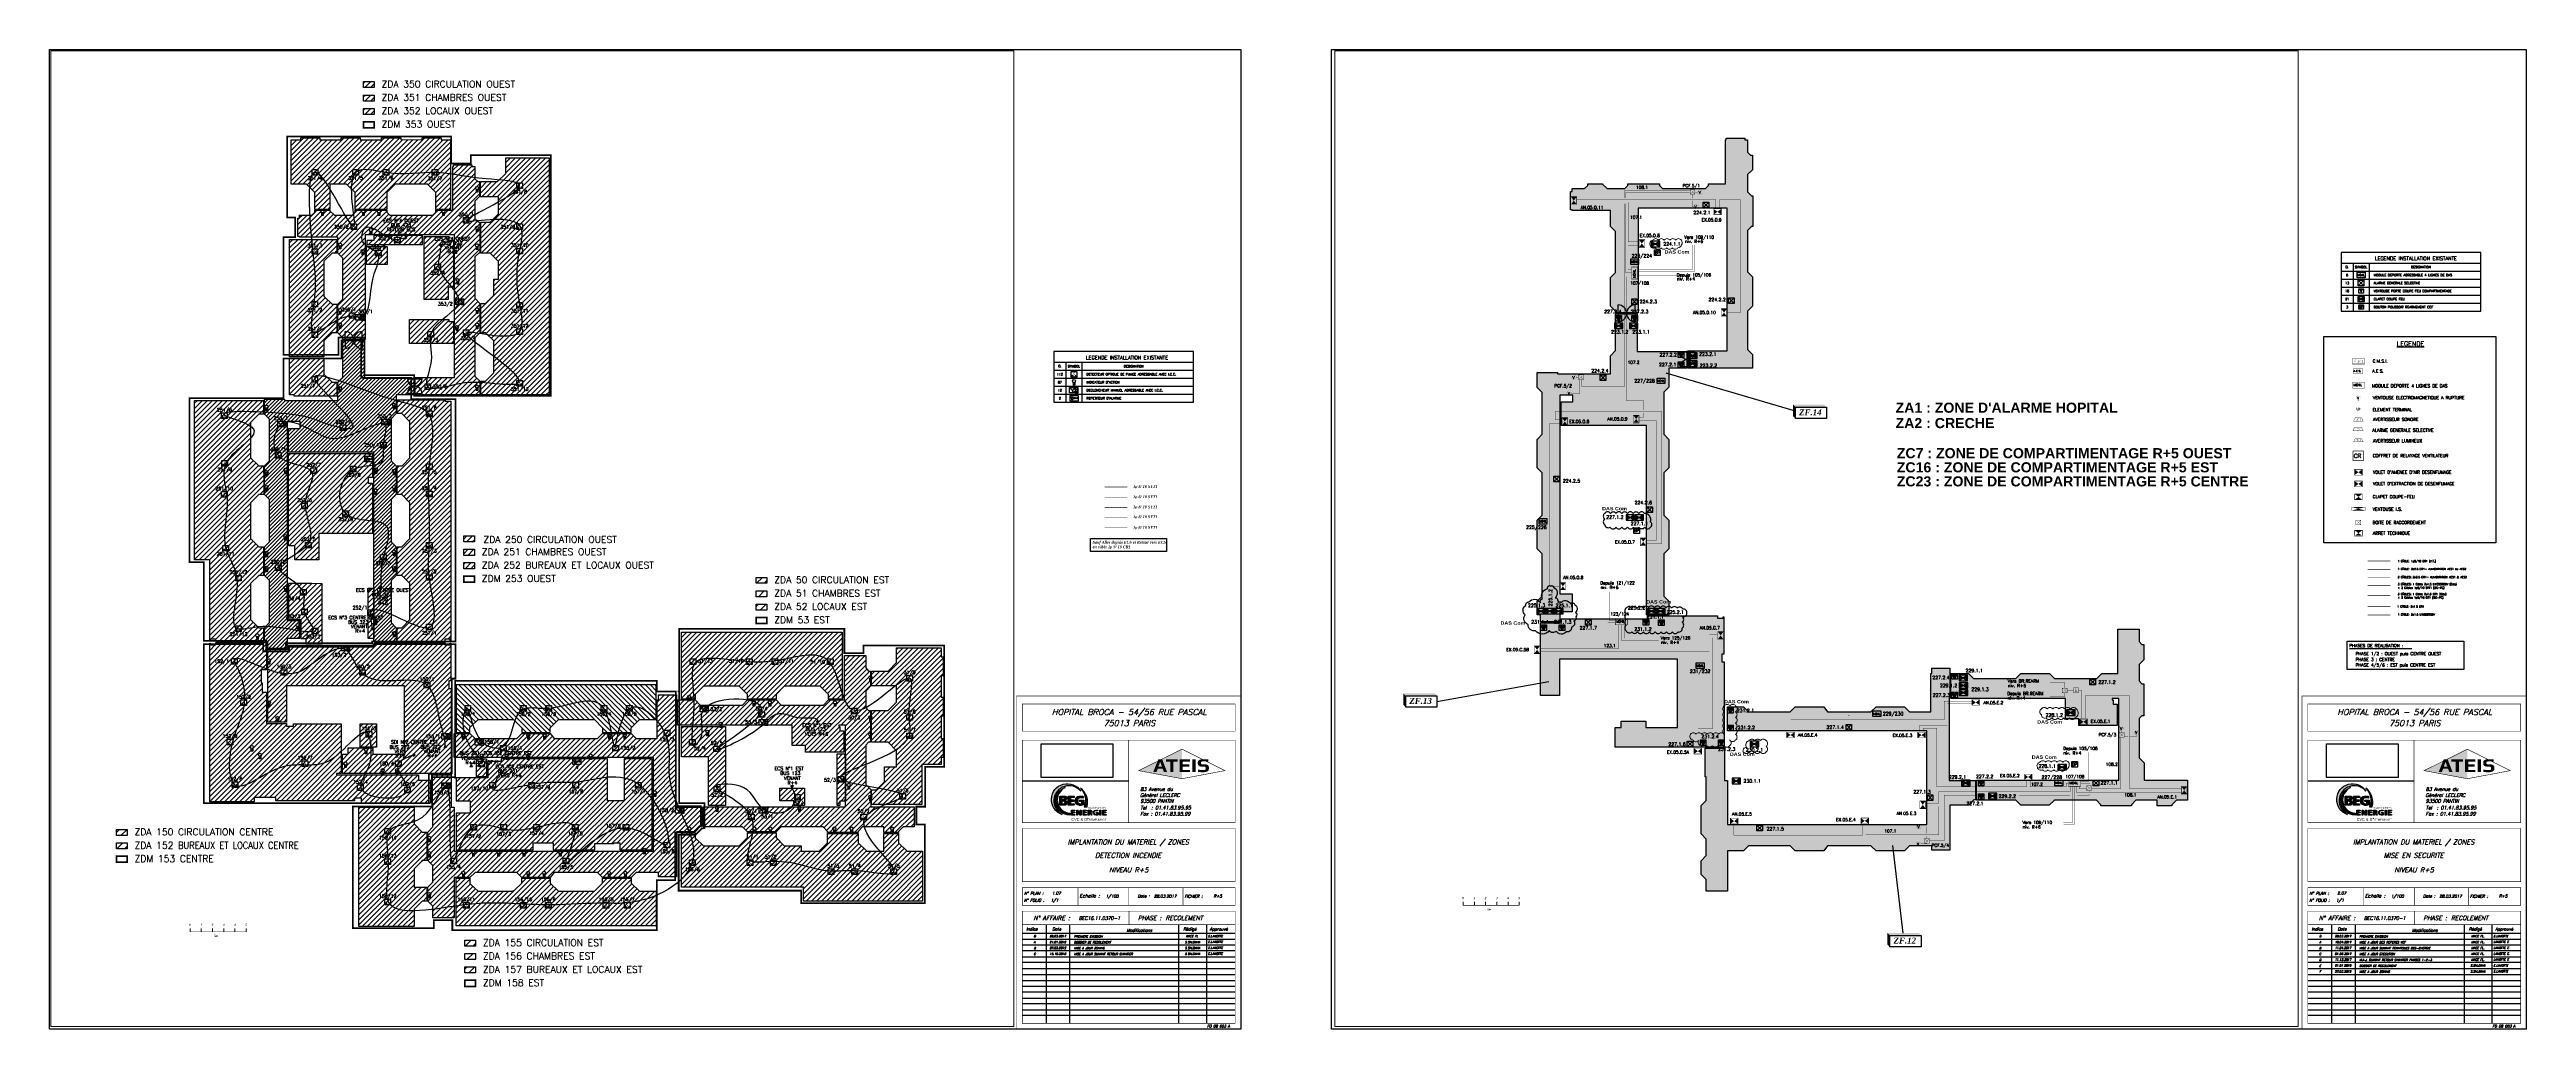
# Paper-space layout 'DI-MES' of a CAD drawing. Header units: millimetres. Extents: x 660 to 2865, y 0 to 872.
# The model-space entities are those that its viewports show. They can reach past a viewport. Long polylines and large blocks are cut down to what shows.
import ezdxf
from ezdxf.enums import TextEntityAlignment as Align

# ---------------------------------------------------------------- set-up
doc = ezdxf.new("R2010")
doc.units = ezdxf.units.MM
for name, pattern in [('CACHE2', [4.7625, 3.175, -1.5875]), ('CONTINU', [0]), ('DISCONTINU2', [0.375, 0.25, -0.125]), ('SLD', [0])]:
    doc.linetypes.add(name, pattern=pattern)
for name, color, linetype in [('ATEIS MISE EN SECURITE', 7, 'Continuous'), ('ATEIS ZONES MES', 7, 'Continuous'), ('FIL', 7, 'DISCONTINU2'), ('JCC-ADRESSAGE', 6, 'Continuous'), ('JCC-ALARME GENERALE SELECTIVE', 3, 'Continuous'), ('JCC-BOUTON POUSSOIR REARMEMENT CCF', 3, 'Continuous'), ('JCC-CCF', 6, 'Continuous'), ('JCC-COMMUN', 2, 'Continuous'), ('JCC-DECLENCHEUR MANUEL AVEC ISOLATEUR', 5, 'Continuous'), ('JCC-ELEMENT DEPORTE_4 L DAS', 1, 'Continuous'), ('JCC-FILERIE SDI', 6, 'Continuous'), ('JCC-INDICATEUR ACTION', 1, 'Continuous'), ('JCC-LEGENDE', 240, 'Continuous'), ('JCC-LOCAUX', 4, 'Continuous'), ('JCC-LÉGENDE', 240, 'Continuous'), ('JCC-OPTIQUE_A', 1, 'Continuous'), ('JCC-REPETITEUR ALARME', 1, 'Continuous'), ('JCC-UAE-SDI', 7, 'Continuous'), ('JCC-VENTOUSE', 1, 'Continuous'), ('JCC-VENTOUSE_PCF', 1, 'Continuous'), ('JCC-ZONING ZDA-ZDM', 5, 'Continuous'), ('PORTES', 8, 'Continuous')]:
    doc.layers.add(name, color=color, linetype=linetype)
doc.layers.add('JCC-MD4L', color=1, linetype='Continuous', lineweight=0)
doc.styles.add('ARIAL', font='')
doc.styles.add('HELVL', font='ROMAND.SHX')
doc.styles.add('ITALICT9', font='ITALICT.SHX')
doc.styles.add('JOHNSON', font='')
doc.styles.add('LEGENDE', font='romans.shx', dxfattribs={"width": 0.8})
doc.styles.add('LOCAUX', font='romans.shx', dxfattribs={"width": 0.75})
doc.styles.add('ROMANC', font='romanc')
doc.styles.add('ROMANC9', font='')
doc.styles.get("Standard").update_dxf_attribs({"font": 'romans.shx'})
doc.styles.add('TEXTE', font='romans.shx')
doc.styles.add('Traditional Arabic', font='trado.ttf')
doc.styles.get('ARIAL').set_extended_font_data('Arial Black')
doc.styles.get('JOHNSON').set_extended_font_data('Arial', bold=True)
doc.styles.get('ROMANC9').set_extended_font_data('Times New Roman', italic=True, bold=True)
picture_1 = doc.add_image_def('image1.jpg', size_in_pixel=(1122, 531))
pattern_1 = [(45, (130.76787, 5.93238), (-0.2245064, 0.2245064), [])]
pattern_2 = [(45, (130.7682, 5.9324), (-0.2245064, 0.2245064), [])]
pattern_3 = [(45, (109.3992, -32.87917), (-0.3367596, 0.3367596), [])]
pattern_4 = [(45, (135.3383, -0.562), (-0.3367596, 0.3367596), [])]
pattern_5 = [(0, (75.34654, 5.93238), (0.079375, 0.15875), [0, -0.15875])]
pattern_6 = [(0, (186.90556, 5.93238), (0.079375, 0.15875), [0, -0.15875])]

# ---------------------------------------------------------------- blocks, each defined once
blk = doc.blocks.new('FO 08 003 A CARTA4')
at = {"true_color": 0xf9af21}
blk.add_hatch(color=40, dxfattribs=at).paths.add_polyline_path([(-57.4, 249.4), (-57.4, 223.1), (-95.9, 230.3)])
at = {"linetype": 'Continuous', "true_color": 0x515f73}
for points in [[(-75.2, 233.8), (-76.8, 238), (-76.9, 238), (-78.4, 233.8), (-75.2, 233.8), (-70.6, 229), (-73.5, 229), (-74.6, 232), (-79, 232), (-80.1, 229), (-83, 229), (-78.5, 240.3), (-75, 240.3), (-70.6, 229)], [(-61.3, 238.4), (-65, 238.4), (-65, 229), (-67.9, 229), (-67.9, 238.4), (-71.7, 238.4), (-71.7, 240.3), (-61.3, 240.3)], [(-50.2, 229), (-59.6, 229), (-59.6, 240.3), (-50.4, 240.3), (-50.4, 238.4), (-56.7, 238.4), (-56.7, 235.8), (-51, 235.8), (-51, 233.9), (-56.7, 233.9), (-56.7, 231), (-50.2, 231)], [(-45.3, 229), (-48.2, 229), (-48.2, 240.3), (-45.3, 240.3)], [(-33.4, 233), (-33.4, 232.3), (-33.4, 232.1), (-33.4, 232), (-33.4, 231.9), (-33.5, 231.8), (-33.5, 231.5), (-33.5, 231.3), (-33.6, 231.1), (-33.7, 230.9), (-33.7, 230.7), (-33.8, 230.5), (-33.9, 230.4), (-34, 230.2), (-34.1, 230.1), (-34.3, 229.9), (-34.5, 229.8), (-34.6, 229.7), (-34.8, 229.6), (-35, 229.5), (-35.1, 229.4), (-35.3, 229.3), (-35.5, 229.3), (-35.7, 229.2), (-36, 229.2), (-36.2, 229.1), (-36.4, 229), (-36.6, 229), (-36.8, 229), (-36.9, 229), (-37, 229), (-37.1, 228.9), (-37.2, 228.9), (-37.4, 228.9), (-37.5, 228.9), (-37.6, 228.9), (-37.8, 228.9), (-37.9, 228.9), (-38, 228.9), (-38.2, 228.9), (-38.3, 228.9), (-38.5, 228.8), (-38.6, 228.8), (-38.8, 228.8), (-39, 228.8), (-39.2, 228.9), (-39.5, 228.9), (-39.6, 228.9), (-39.7, 228.9), (-39.8, 228.9), (-40, 228.9), (-40.1, 228.9), (-40.2, 228.9), (-40.3, 228.9), (-40.4, 228.9), (-40.6, 228.9), (-40.7, 228.9), (-40.8, 229), (-41, 229), (-41.1, 229), (-41.3, 229), (-41.4, 229), (-41.6, 229), (-41.7, 229), (-41.9, 229), (-42, 229), (-42.1, 229.1), (-42.3, 229.1), (-42.5, 229.1), (-42.6, 229.1), (-42.7, 229.1), (-42.9, 229.2), (-43.1, 229.2), (-43.1, 231.3), (-42.9, 231.2), (-42.7, 231.2), (-42.5, 231.2), (-42.3, 231.1), (-42.1, 231.1), (-42, 231.1), (-41.8, 231.1), (-41.7, 231.1), (-41.5, 231), (-41.3, 231), (-41.2, 231), (-41, 231), (-40.8, 230.9), (-40.7, 230.9), (-40.6, 230.9), (-40.4, 230.9), (-40.3, 230.9), (-40.2, 230.9), (-40, 230.9), (-39.9, 230.9), (-39.8, 230.9), (-39.7, 230.8), (-39.5, 230.8), (-39.3, 230.8), (-39.1, 230.8), (-38.9, 230.8), (-38.8, 230.8), (-38.6, 230.8), (-38.4, 230.8), (-38.3, 230.8), (-38.2, 230.8), (-38, 230.8), (-37.9, 230.8), (-37.8, 230.9), (-37.7, 230.9), (-37.5, 230.9), (-37.3, 230.9), (-37.1, 231), (-37, 231.1), (-36.8, 231.1), (-36.7, 231.3), (-36.5, 231.3), (-36.5, 231.5), (-36.4, 231.5), (-36.3, 231.7), (-36.3, 231.8), (-36.3, 231.9), (-36.3, 232.7), (-36.3, 232.8), (-36.3, 232.9), (-36.4, 233.1), (-36.5, 233.3), (-36.6, 233.5), (-36.8, 233.6), (-36.8, 233.6), (-37, 233.7), (-37.1, 233.7), (-37.3, 233.8), (-37.5, 233.8), (-37.7, 233.8), (-37.8, 233.8), (-37.9, 233.8), (-39.3, 233.8), (-39.4, 233.8), (-39.6, 233.8), (-39.7, 233.8), (-39.8, 233.8), (-40, 233.9), (-40.2, 233.9), (-40.5, 233.9), (-40.7, 234), (-40.9, 234), (-41, 234), (-41.3, 234.1), (-41.4, 234.1), (-41.6, 234.2), (-41.8, 234.2), (-41.9, 234.3), (-42.1, 234.4), (-42.2, 234.5), (-42.3, 234.6), (-42.4, 234.7), (-42.5, 234.8), (-42.7, 234.9), (-42.7, 235), (-42.9, 235.1), (-42.9, 235.2), (-43, 235.4), (-43.1, 235.5), (-43.1, 235.6), (-43.2, 235.8), (-43.2, 235.9), (-43.3, 236.1), (-43.3, 236.2), (-43.3, 236.4), (-43.3, 236.6), (-43.3, 236.8), (-43.3, 237.6), (-43.3, 237.8), (-43.3, 238), (-43.3, 238.1), (-43.2, 238.3), (-43.2, 238.5), (-43.1, 238.6), (-43.1, 238.7), (-43, 238.9), (-42.9, 239), (-42.8, 239.1), (-42.7, 239.3), (-42.6, 239.4), (-42.5, 239.5), (-42.3, 239.6), (-42.2, 239.7), (-42, 239.8), (-41.8, 239.9), (-41.7, 239.9), (-41.5, 240), (-41.3, 240.1), (-41, 240.1), (-40.9, 240.2), (-40.8, 240.2), (-40.7, 240.2), (-40.6, 240.3), (-40.4, 240.3), (-40.3, 240.3), (-40.2, 240.3), (-40, 240.3), (-39.9, 240.3), (-39.7, 240.4), (-39.6, 240.4), (-39.4, 240.4), (-39.3, 240.4), (-39.2, 240.4), (-39, 240.5), (-38.8, 240.5), (-38.7, 240.5), (-38.5, 240.5), (-38.3, 240.5), (-38.2, 240.5), (-38, 240.5), (-37.8, 240.5), (-37.6, 240.5), (-37.4, 240.5), (-37.2, 240.5), (-37, 240.5), (-36.8, 240.5), (-36.6, 240.5), (-36.4, 240.4), (-36.1, 240.4), (-36, 240.4), (-35.9, 240.4), (-35.8, 240.4), (-35.7, 240.4), (-35.5, 240.4), (-35.4, 240.4), (-35.3, 240.3), (-35.1, 240.3), (-35, 240.3), (-34.9, 240.3), (-34.7, 240.3), (-34.6, 240.3), (-34.5, 240.3), (-34.3, 240.3), (-34.2, 240.3), (-34, 240.3), (-34, 238.3), (-34.2, 238.3), (-34.4, 238.3), (-34.5, 238.3), (-34.7, 238.3), (-34.9, 238.3), (-35, 238.3), (-35.2, 238.4), (-35.3, 238.4), (-35.5, 238.4), (-35.6, 238.4), (-35.7, 238.4), (-35.9, 238.4), (-36, 238.5), (-36.1, 238.5), (-36.3, 238.5), (-36.4, 238.5), (-36.5, 238.5), (-36.6, 238.5), (-36.9, 238.5), (-37.1, 238.5), (-37.3, 238.5), (-37.4, 238.5), (-37.6, 238.5), (-37.8, 238.5), (-37.9, 238.5), (-38.1, 238.5), (-38.2, 238.5), (-38.4, 238.5), (-38.6, 238.5), (-38.7, 238.5), (-38.8, 238.5), (-39, 238.5), (-39.1, 238.5), (-39.2, 238.5), (-39.3, 238.5), (-39.5, 238.4), (-39.7, 238.4), (-39.9, 238.3), (-40, 238.3), (-40.1, 238.2), (-40.2, 238.1), (-40.3, 238), (-40.3, 237.9), (-40.4, 237.8), (-40.4, 237.7), (-40.4, 237.6), (-40.4, 236.8), (-40.4, 236.6), (-40.3, 236.4), (-40.2, 236.2), (-40.1, 236.2), (-40, 236.1), (-39.9, 236), (-39.8, 236), (-39.6, 236), (-39.5, 235.9), (-39.4, 235.9), (-39.2, 235.9), (-39, 235.9), (-38.8, 235.9), (-37.4, 235.9), (-37.2, 235.9), (-37.1, 235.9), (-37, 235.9), (-36.8, 235.9), (-36.7, 235.8), (-36.6, 235.8), (-36.5, 235.8), (-36.3, 235.8), (-36.1, 235.8), (-35.9, 235.8), (-35.7, 235.7), (-35.5, 235.7), (-35.3, 235.6), (-35.2, 235.6), (-35, 235.5), (-34.9, 235.5), (-34.7, 235.4), (-34.6, 235.3), (-34.5, 235.2), (-34.3, 235.2), (-34.2, 235), (-34.1, 235), (-34, 234.8), (-33.9, 234.8), (-33.9, 234.6), (-33.8, 234.5), (-33.7, 234.4), (-33.7, 234.2), (-33.6, 234.1), (-33.5, 234), (-33.5, 233.8), (-33.5, 233.7), (-33.5, 233.5), (-33.4, 233.3), (-33.4, 233.2)]]:
    blk.add_hatch(color=157, dxfattribs=at).paths.add_polyline_path(points)
at = {"color": 7, "const_width": 0.445}
for points in [[(-204.7, 0), (-5, 0), (-5, 296.7), (-204.7, 296.7)], [(-199.5, 265.5), (-10, 265.5), (-10, 289.7), (-199.5, 289.7)], [(-199.5, 184), (-10, 184), (-10, 257.5), (-199.5, 257.5)], [(-199.5, 131.4), (-10, 131.4), (-10, 178.7), (-199.5, 178.7)], [(-199.5, 110.4), (-10, 110.4), (-10, 126.1), (-199.5, 126.1)], [(-199.5, 5.3), (-10, 5.3), (-10, 105.1), (-199.5, 105.1)]]:
    blk.add_lwpolyline(points, close=True, dxfattribs=at)
for points in [[(-104.9, 257.5), (-104.9, 184)], [(-149.9, 110.3), (-149.9, 126.1)], [(-104.7, 126.1), (-104.7, 110.4)], [(-56.5, 126.1), (-56.5, 110.4)]]:
    blk.add_lwpolyline(points, dxfattribs=at)
at = {"color": 40, "true_color": 0xf9af21, "const_width": 0.5}
for points in [[(-57.4, 223.1), (-95.9, 230.3), (-57.4, 249.4)], [(-57.4, 249.4), (-19.2, 230.3), (-57.4, 223.1)]]:
    blk.add_lwpolyline(points, dxfattribs=at)
at = {"const_width": 0.445}
for points in [[(-199.5, 93.1), (-10, 93.1)], [(-104.6, 105), (-104.6, 93.3)]]:
    blk.add_lwpolyline(points, dxfattribs=at)
at = {"color": 7}
for points in [[(-178.4, 93.2), (-178.4, 5.5)], [(-157.4, 93), (-157.4, 5.5)], [(-60.4, 93), (-60.4, 5.5)], [(-35.5, 93), (-35.5, 5.5)], [(-199.5, 85.6), (-10, 85.6)], [(-199.5, 80.3), (-10, 80.3)], [(-199.5, 75.1), (-10, 75.1)], [(-10, 69.8), (-199.5, 69.8)], [(-199.5, 64.5), (-10, 64.5)], [(-10, 59.3), (-199.5, 59.3)], [(-199.5, 54), (-10, 54)], [(-199.5, 48.8), (-10, 48.8)], [(-199.5, 43.5), (-10, 43.5)], [(-199.5, 38.3), (-10, 38.3)], [(-10, 33), (-199.5, 33)], [(-199.5, 27.8), (-10, 27.8)], [(-10, 22.5), (-199.5, 22.5)], [(-199.5, 17.4), (-10, 17.4)], [(-10, 12.1), (-199.5, 12.1)]]:
    blk.add_lwpolyline(points, dxfattribs=at)
at = {"color": 7, "style": 'ITALICT9'}
for s, height, p in [('83 Avenue du', 3.093, (-94.5, 212.2)), ('Général LECLERC', 3.093, (-94.7, 206.9)), ('93500 PANTIN', 3.093, (-94.5, 201.7)), ('Tel  : 01.41.83.95.95', 3.093, (-94.5, 195.8)), ('Fax : 01.41.83.95.99', 3.093, (-94.5, 190.3)), ('N° FOLIO :', 2.61, (-198.2, 113.6)), ('N° PLAN :', 2.61, (-198, 119.7)), ('Echelle :', 3.15, (-148.7, 117.2)), ('FICHIER :', 2.61, (-55.1, 117.1)), ('Indice', 2.63, (-196.1, 87.9)), ('Date', 2.63, (-172.9, 87.9)), ('Modifications', 2.628, (-106.7, 86.8)), ('Rédigé', 2.63, (-56.2, 87.9)), ('Approuvé', 2.63, (-32.6, 87.9)), ('FO 08 003 A', 2.296, (-35.1, 1.6))]:
    blk.add_text(s, height=height, dxfattribs=at).set_placement(p)
for s, height, p in [('Date :', 2.63, (-91.5, 117.2)), ('N° AFFAIRE :', 3.863, (-173.4, 97.1)), ('PHASE :', 3.86, (-86.2, 97.1))]:
    blk.add_text(s, height=height, dxfattribs=at).set_placement(p, align=Align.CENTER)
at = {"style": 'ITALICT9', "flags": 4}
for tag, height, p in [('S-SITE', 5.25, (-104.3, 282.1)), ('S-SITE', 5.25, (-104.3, 272.6)), ('S-IMPLANT', 4.3, (-105.2, 166.3)), ('S-DI', 4.3, (-105.2, 154.9)), ('S-NIV', 4.3, (-104.8, 141.9)), ('S-INDICEB', 1.9, (-188.5, 72.2)), ('S-INDICE0', 1.9, (-188.5, 82.7)), ('S-INDICEC', 1.9, (-188.5, 67)), ('S-INDICEA', 1.9, (-188.5, 77.5)), ('S-DATEB', 1.9, (-168, 72.4)), ('S-DATE0', 1.9, (-168, 82.9)), ('S-DATEA', 1.9, (-168, 77.6)), ('S-DATEC', 1.9, (-168, 67.1)), ('S-REDIGEB', 1.9, (-48.1, 72.4)), ('S-REDIGE0', 1.9, (-48.1, 82.9)), ('S-REDIGEA', 1.9, (-48.1, 77.6)), ('S-REDIGEC', 1.9, (-48.1, 67.1)), ('S-INDICED', 1.9, (-188.5, 61.8)), ('S-INDICEE', 1.9, (-188.5, 56.5)), ('S-INDICEF', 1.9, (-188.5, 51.4)), ('S-INDICEG', 1.9, (-188.5, 46)), ('S-DATED', 1.9, (-168, 61.9)), ('S-DATEE', 1.9, (-168, 56.7)), ('S-DATEF', 1.9, (-168, 51.5)), ('S-DATEG', 1.9, (-168, 46.2)), ('S-REDIGED', 1.9, (-48.1, 61.9)), ('S-REDIGEE', 1.9, (-48.1, 56.7)), ('S-REDIGEF', 1.9, (-48.1, 51.5)), ('S-REDIGEG', 1.9, (-48.1, 46.2)), ('S-INDICEH', 1.9, (-188.5, 40.7)), ('S-INDICEK', 1.9, (-188.5, 25)), ('S-INDICEJ', 1.9, (-188.5, 30.3)), ('S-INDICEI', 1.9, (-188.5, 35.6)), ('S-DATEH', 1.9, (-168, 40.9)), ('S-DATEK', 1.9, (-168, 25.1)), ('S-DATEJ', 1.9, (-168, 30.4)), ('S-DATEI', 1.9, (-168, 35.7)), ('S-REDIGEH', 1.9, (-48.1, 40.9)), ('S-REDIGEK', 1.9, (-48.1, 25.1)), ('S-REDIGEJ', 1.9, (-48.1, 30.4)), ('S-REDIGEI', 1.9, (-48.1, 35.7)), ('S-INDICEM', 1.9, (-188.5, 14.7)), ('S-INDICEN', 1.9, (-188.5, 9.4)), ('S-INDICEL', 1.9, (-188.5, 20)), ('S-DATEM', 1.9, (-168, 14.8)), ('S-DATEN', 1.9, (-168, 9.5)), ('S-DATEL', 1.9, (-168, 20.1)), ('S-REDIGEM', 1.9, (-48.1, 14.8)), ('S-REDIGEN', 1.9, (-48.1, 9.5)), ('S-REDIGEL', 1.9, (-48.1, 20.1))]:
    blk.add_attdef(tag, text='', height=height, dxfattribs=at).set_placement(p, align=Align.MIDDLE)
for tag, p, height in [('N-FOLIO', (-174.3, 113.6), 2.6), ('N-PLAN', (-173.1, 119.9), 2.6), ('E-CHELL', (-125.3, 117.1), 2.6), ('S-DATE', (-82.4, 117.2), 2.6), ('F-FICH', (-29.3, 117.3), 2.6), ('S-N°AFFAIRE', (-149.3, 97.4), 3), ('S-PHASE', (-72, 97.2), 3.86), ('S-MODI0', (-153.5, 81.7), 1.9), ('S-MODIA', (-153.5, 76.5), 1.9), ('S-MODIB', (-153.5, 71.2), 1.9), ('S-MODIC', (-153.5, 66), 1.9), ('S-APPROUVE0', (-34.2, 82), 1.9), ('S-APPROUVEA', (-34.2, 76.8), 1.9), ('S-APPROUVEB', (-34.2, 71.5), 1.9), ('S-APPROUVEC', (-34.2, 66.2), 1.9), ('S-MODID', (-153.5, 60.8), 1.9), ('S-MODIE', (-153.5, 55.5), 1.9), ('S-MODIF', (-153.5, 50.3), 1.9), ('S-MODIG', (-153.5, 45), 1.9), ('S-APPROUVED', (-34.2, 61), 1.9), ('S-APPROUVEE', (-34.2, 55.8), 1.9), ('S-APPROUVEF', (-34.2, 50.6), 1.9), ('S-APPROUVEG', (-34.2, 45.3), 1.9), ('S-MODIH', (-153.5, 39.7), 1.9), ('S-MODII', (-153.5, 34.6), 1.9), ('S-MODIJ', (-153.5, 29.3), 1.9), ('S-MODIK', (-153.5, 24), 1.9), ('S-APPROUVEH', (-34.2, 40), 1.9), ('S-APPROUVEI', (-34.2, 34.9), 1.9), ('S-APPROUVEJ', (-34.2, 29.6), 1.9), ('S-APPROUVEK', (-34.2, 24.3), 1.9), ('S-MODIL', (-153.5, 19), 1.9), ('S-MODIM', (-153.5, 13.7), 1.9), ('S-MODIN', (-153.5, 8.4), 1.9), ('S-APPROUVEL', (-34.2, 19.2), 1.9), ('S-APPROUVEM', (-34.2, 13.9), 1.9), ('S-APPROUVEN', (-34.2, 8.6), 1.9)]:
    blk.add_attdef(tag, p, '', height=height, dxfattribs=at)
blk = doc.blocks.new('indicateur action')
at = {"layer": 'JCC-INDICATEUR ACTION'}
blk.add_hatch(color=0, dxfattribs=at).paths.add_polyline_path([(0.8, 0, -0.315344), (-0.8, 0), (-0.8, -2.5), (0.8, -2.5)])
at = {"layer": 'JCC-INDICATEUR ACTION', "color": 0}
for p, q in [((-0.8, 0), (-0.8, -2.5)), ((0.8, -2.5), (-0.8, -2.5)), ((0.8, 0), (0.8, -2.5))]:
    blk.add_line(p, q, dxfattribs=at)
blk.add_circle((0, 1.1), 1.4, dxfattribs=at)
at = {"layer": 'JCC-ADRESSAGE', "style": 'TEXTE'}
blk.add_attdef('ADRESSE', text='', height=3, dxfattribs=at).set_placement((0, 5), align=Align.MIDDLE)
at = {"layer": 'JCC-LOCAUX', "lineweight": 0, "style": 'LOCAUX', "width": 0.75, "flags": 8}
for p in [(0, 13.8), (0, 11.2), (0, 8.8)]:
    blk.add_attdef('PIECE', text='', height=1.75, dxfattribs=at).set_placement(p, align=Align.MIDDLE)
blk = doc.blocks.new('répétiteur alarme')
at = {"layer": 'JCC-REPETITEUR ALARME'}
blk.add_hatch(color=0, dxfattribs=at).paths.add_polyline_path([(-1.6, -0.1, -0.267949), (-2.4, -0.1), (-2.4, -1.4), (-1.6, -1.4)])
at = {"layer": 'JCC-REPETITEUR ALARME', "color": 0}
for p, q in [((0.9, 0.3), (2.8, 0.6)), ((2.8, 0.6), (2.1, -0.5)), ((-2.4, -0.1), (-2.4, -1.4)), ((-2.4, -1.4), (-1.6, -1.4)), ((-1.6, -0.1), (-1.6, -1.4)), ((2.1, -0.5), (0.9, -0.3))]:
    blk.add_line(p, q, dxfattribs=at)
for points in [[(-3.5, 2.5), (3.5, 2.5), (3.5, -2.5), (-3.5, -2.5)], [(-0.3, 0.6), (0.9, 0.6), (0.9, -0.6), (-0.3, -0.6)]]:
    blk.add_lwpolyline(points, close=True, dxfattribs=at)
blk.add_circle((-2, 0.6), 0.8, dxfattribs=at)
at = {"layer": 'JCC-ADRESSAGE', "style": 'TEXTE'}
blk.add_attdef('ADRESSE', text='', height=3, dxfattribs=at).set_placement((0, 5), align=Align.MIDDLE)
at = {"layer": 'JCC-LOCAUX', "style": 'LOCAUX', "width": 0.85, "flags": 8}
for p in [(0, 13.8), (0, 11.2), (0, 8.8)]:
    blk.add_attdef('PIECE', text='', height=1.75, dxfattribs=at).set_placement(p, align=Align.MIDDLE)
blk = doc.blocks.new('optique_a')
at = {"layer": 'JCC-OPTIQUE_A', "color": 0}
blk.add_lwpolyline([(-2.5, 2.5), (2.5, 2.5), (2.5, -2.5), (-2.5, -2.5)], close=True, dxfattribs=at)
at = {"layer": 'JCC-OPTIQUE_A', "color": 0, "const_width": 0.385}
blk.add_lwpolyline([(0.5, 1.6), (-0.5, 0.5), (0.5, -0.5), (-0.5, -1.6)], dxfattribs=at)
at = {"layer": 'JCC-ADRESSAGE', "style": 'TEXTE'}
blk.add_attdef('ADRESSE', text='', height=3, dxfattribs=at).set_placement((0, 5), align=Align.MIDDLE)
at = {"layer": 'JCC-LOCAUX', "style": 'LOCAUX', "width": 0.85, "flags": 8}
for p in [(0, 13.8), (0, 11.2), (0, 8.8)]:
    blk.add_attdef('PIECE', text='', height=1.75, dxfattribs=at).set_placement(p, align=Align.MIDDLE)
at = {"layer": 'JCC-OPTIQUE_A', "color": 0}
for s, p in [('O', (-1.5, -2)), ('A', (1.5, -2))]:
    blk.add_text(s, height=1.25, dxfattribs=at).set_placement(p, align=Align.CENTER)
blk = doc.blocks.new('déclencheur manuel avec isolateur')
at = {"layer": 'JCC-DECLENCHEUR MANUEL AVEC ISOLATEUR', "color": 0}
for p, q in [((2.5, 2.5), (5, 2.5)), ((5, -2.5), (5, 2.5)), ((0, 0), (0, -1.7)), ((2.5, -2.5), (5, -2.5))]:
    blk.add_line(p, q, dxfattribs=at)
blk.add_lwpolyline([(-2.5, 2.5), (2.5, 2.5), (2.5, -2.5), (-2.5, -2.5)], close=True, dxfattribs=at)
blk.add_arc((0, 1.7), 1.66, 180, 0, dxfattribs=at)
at = {"layer": 'JCC-ADRESSAGE', "style": 'TEXTE'}
blk.add_attdef('ADRESSE', text='', height=3, dxfattribs=at).set_placement((0, 5), align=Align.MIDDLE)
at = {"layer": 'JCC-DECLENCHEUR MANUEL AVEC ISOLATEUR', "color": 0}
blk.add_text('ICC', height=1.67, rotation=90, dxfattribs=at).set_placement((3.8, 0), align=Align.MIDDLE_CENTER)
blk.add_text('A', height=1.25, dxfattribs=at).set_placement((1.5, -2), align=Align.CENTER)
at = {"layer": 'JCC-LOCAUX', "style": 'LOCAUX', "width": 0.85, "flags": 8}
for p in [(0, 13.8), (0, 11.2), (0, 8.8)]:
    blk.add_attdef('PIECE', text='', height=1.75, dxfattribs=at).set_placement(p, align=Align.MIDDLE)
blk = doc.blocks.new('pcf')
for p, q in [((-2.5, -2.5), (-2.5, 2.5)), ((-2.5, 2.5), (2.5, 2.5)), ((2.5, 2.5), (2.5, -2.5)), ((2.5, -2.5), (-2.5, -2.5))]:
    blk.add_line(p, q)
blk.add_lwpolyline([(0, 2.5, 5, 0, 0), (0, -2.5, 0, 0, 0)], format="xyseb")
at = {"flags": 1}
for tag, p in [('SYMB_VISIODEF', (0, 1.2)), ('SURVEILLANCE', (0.5, 9.4)), ('SYMB_GRAPH', (0.3, 7.5)), ('SYMB_VIC', (-0.1, 5.8)), ('ADRESSE', (0, -1.5)), ('MODULE', (-0.3, 2.9)), ('CENTRALE', (0, -11.2)), ('VARIANTE', (0, -9.8)), ('POSITION', (0.2, -7.8)), ('METIER', (-0.1, -4.1)), ('TYPE', (0.3, -12.5))]:
    blk.add_attdef(tag, text='', height=2.5, dxfattribs=at).set_placement(p, align=Align.CENTER)
for tag, p in [('LIBELLE', (0, 4)), ('LIBELLEZONE', (0, -6.5))]:
    blk.add_attdef(tag, text='', height=2.5).set_placement(p, align=Align.CENTER)
blk = doc.blocks.new('alarme générale selective')
at = {"layer": 'JCC-ALARME GENERALE SELECTIVE', "color": 0}
for p, q in [((2.5, -2.5), (-2.5, 2.5)), ((-2.5, -2.5), (2.5, 2.5))]:
    blk.add_line(p, q, dxfattribs=at)
blk.add_lwpolyline([(-2.5, 2.5), (2.5, 2.5), (2.5, -2.5), (-2.5, -2.5)], close=True, dxfattribs=at)
at = {"layer": 'JCC-ADRESSAGE', "style": 'TEXTE'}
blk.add_attdef('ADRESSE', text='', height=3, dxfattribs=at).set_placement((0, 5), align=Align.MIDDLE)
at = {"layer": 'JCC-LOCAUX', "style": 'LOCAUX', "width": 0.85, "flags": 8}
for p in [(0, 13.75), (0, 11.25), (0, 8.75)]:
    blk.add_attdef('PIECE', text='', height=1.75, dxfattribs=at).set_placement(p, align=Align.MIDDLE)
blk = doc.blocks.new('MD4L')
at = {"layer": 'JCC-ELEMENT DEPORTE_4 L DAS', "color": 0}
blk.add_lwpolyline([(-3.5, 2.5), (3.5, 2.5), (3.5, -2.5), (-3.5, -2.5)], close=True, dxfattribs=at)
at = {"layer": 'JCC-ADRESSAGE', "style": 'TEXTE'}
blk.add_attdef('ADRESSE', text='', height=3, dxfattribs=at).set_placement((0, 5), align=Align.MIDDLE)
at = {"layer": 'JCC-ELEMENT DEPORTE_4 L DAS', "color": 0, "width": 0.8}
blk.add_text('MD4L', height=2, dxfattribs=at).set_placement((0, 0), align=Align.MIDDLE_CENTER)
blk = doc.blocks.new('clapet coupe feu_Réarm élect')
at = {"layer": 'JCC-CCF'}
h = blk.add_hatch(color=0, dxfattribs=at)
h.paths.add_polyline_path([(-3.8, 2.5), (-3.8, -2.5), (0, 0)])
h.paths.add_polyline_path([(3.8, 2.5), (0, 0), (3.8, -2.5)])
at = {"layer": 'JCC-CCF', "color": 0}
for p, q in [((3.8, 2.5), (-3.8, -2.5)), ((-3.8, 2.5), (3.8, -2.5))]:
    blk.add_line(p, q, dxfattribs=at)
blk.add_lwpolyline([(3.8, 2.5), (-3.8, 2.5), (-3.8, -2.5), (3.8, -2.5)], close=True, dxfattribs=at)
at = {"layer": 'JCC-ADRESSAGE', "style": 'TEXTE'}
blk.add_attdef('ADRESSE', text='', height=3, dxfattribs=at).set_placement((0, 5), align=Align.MIDDLE)
at = {"layer": 'JCC-LOCAUX', "style": 'LOCAUX', "width": 0.85, "flags": 8}
for p in [(0, 13.8), (0, 11.2), (0, 8.8)]:
    blk.add_attdef('PIECE', text='', height=1.75, dxfattribs=at).set_placement(p, align=Align.MIDDLE)
blk = doc.blocks.new('commun')
at = {"layer": 'JCC-COMMUN', "color": 0}
blk.add_lwpolyline([(-2.5, 2.5), (2.5, 2.5), (2.5, -2.5), (-2.5, -2.5)], close=True, dxfattribs=at)
at = {"layer": 'JCC-ADRESSAGE', "style": 'TEXTE'}
blk.add_attdef('ADRESSE', text='', height=3, dxfattribs=at).set_placement((0, 5), align=Align.MIDDLE)
at = {"layer": 'JCC-COMMUN', "color": 0, "style": 'TEXTE'}
blk.add_attdef('GENRE', text='', height=2.5, dxfattribs=at).set_placement((0, 0), align=Align.MIDDLE)
at = {"layer": 'JCC-LOCAUX', "style": 'LOCAUX', "width": 0.85, "flags": 8}
for p in [(0, 13.75), (0, 11.25), (0, 8.75)]:
    blk.add_attdef('PIECE', text='', height=1.75, dxfattribs=at).set_placement(p, align=Align.MIDDLE)
blk = doc.blocks.new('CMSI')
at = {"color": 7, "linetype": 'Continuous', "const_width": 0.02}
blk.add_lwpolyline([(0, 0.26), (0, 0), (0.56, 0), (0.56, 0.26)], close=True, dxfattribs=at)
at = {"color": 1, "const_width": 0.005}
blk.add_lwpolyline([(0.09, 0.16, 1), (0.16, 0.16, 1)], format="xyb", close=True, dxfattribs=at)
at = {"color": 1, "linetype": 'Continuous', "const_width": 0.006}
for points in [[(0.1, 0.12), (0.1, 0.08), (0.14, 0.08), (0.14, 0.12)], [(0.24, 0.19), (0.24, 0.07), (0.29, 0.07), (0.29, 0.19)], [(0.29, 0.15), (0.29, 0.11), (0.46, 0.07), (0.46, 0.19)]]:
    blk.add_lwpolyline(points, close=True, dxfattribs=at)
blk = doc.blocks.new('ELEMENT TERMINAL DAS')
at = {"linetype": 'SLD', "const_width": 0.015}
blk.add_lwpolyline([(0, 0), (0.14, 0), (0.14, 0.13), (0.19, -0.09), (0.2, 0.14), (0.25, -0.09), (0.26, 0.14), (0.32, -0.09), (0.32, 0.14), (0.37, -0.09), (0.38, 0.13), (0.43, 0), (0.54, 0)], dxfattribs=at)
blk = doc.blocks.new('COFFRET DE RELAYAGE VENTILATEUR')
at = {"color": 4, "linetype": 'Continuous', "const_width": 0.02}
blk.add_lwpolyline([(0, 0.275), (0, 0), (0.292, 0), (0.292, 0.275)], close=True, dxfattribs=at)
at = {"linetype": 'SLD', "style": 'ROMANC'}
blk.add_text('CR', height=0.1211, dxfattribs=at).set_placement((0.021, 0.079))
blk = doc.blocks.new('BOITE DE RACCORDEMENT PCF')
at = {"color": 3, "linetype": 'Continuous', "const_width": 0.02}
blk.add_lwpolyline([(0, 0.27), (0, 0), (0.29, 0), (0.29, 0.27)], close=True, dxfattribs=at)
at = {"color": 3, "linetype": 'Continuous', "const_width": 0.01}
for points in [[(0.29, 0), (0, 0.27)], [(0.29, 0.27), (0, 0)]]:
    blk.add_lwpolyline(points, dxfattribs=at)
blk = doc.blocks.new('ARRET TECHNIQUE')
at = {"color": 30, "linetype": 'SLD', "const_width": 0.03}
blk.add_lwpolyline([(0, 0.33), (0, 0), (0.45, 0), (0.45, 0.33)], close=True, dxfattribs=at)
at = {"color": 30, "linetype": 'SLD'}
blk.add_solid([(0, 0.33), (0.45, 0.33), (0.45, 0), (0, 0)], dxfattribs=at)
blk = doc.blocks.new('VENTOUSE I.S.')
at = {"color": 3, "linetype": 'SLD', "const_width": 0.024}
blk.add_lwpolyline([(-0.39, 0.1), (-0.39, -0.1), (0.39, -0.1), (0.39, 0.1)], close=True, dxfattribs=at)
at = {"color": 3}
blk.add_solid([(-0.39, 0.1), (0.39, 0.1), (0.39, -0.1), (-0.39, -0.1)], dxfattribs=at)
blk = doc.blocks.new('CLAPET COUPE-FEU')
at = {"color": 5, "linetype": 'SLD', "const_width": 0.024}
blk.add_lwpolyline([(-0.22, 0.17), (-0.22, -0.17), (0.22, -0.17), (0.22, 0.17)], close=True, dxfattribs=at)
at = {"color": 5}
blk.add_solid([(-0.22, 0.17), (0.22, 0.17), (0.22, -0.17), (-0.22, -0.17)], dxfattribs=at)
blk = doc.blocks.new('AVERTISSEUR LUMINEUX')
at = {"color": 3, "linetype": 'Continuous', "const_width": 0.02}
blk.add_lwpolyline([(0.1, 0.21), (0, 0), (0.56, 0), (0.45, 0.21)], close=True, dxfattribs=at)
at = {"color": 1, "linetype": 'Continuous', "const_width": 0.006}
for points in [[(0.16, 0.16), (0.16, 0.04), (0.21, 0.04), (0.21, 0.16)], [(0.21, 0.12), (0.21, 0.08), (0.38, 0.04), (0.38, 0.16)]]:
    blk.add_lwpolyline(points, close=True, dxfattribs=at)
blk = doc.blocks.new('AVERTISSEUR SONORE')
at = {"color": 0, "linetype": 'Continuous', "const_width": 0.02}
blk.add_lwpolyline([(0.1, 0.21), (0, 0), (0.56, 0), (0.45, 0.21)], close=True, dxfattribs=at)
at = {"color": 1, "linetype": 'Continuous', "const_width": 0.006}
for points in [[(0.16, 0.16), (0.16, 0.04), (0.21, 0.04), (0.21, 0.16)], [(0.21, 0.12), (0.21, 0.08), (0.38, 0.04), (0.38, 0.16)]]:
    blk.add_lwpolyline(points, close=True, dxfattribs=at)
blk = doc.blocks.new('VENTOUSE ELECTROMANETIQUE A RUPTURE')
at = {"color": 4, "linetype": 'Continuous', "const_width": 0.00535}
blk.add_lwpolyline([(-0.14, 0, 1), (0.14, 0, 1)], format="xyb", close=True, dxfattribs=at)
at = {"color": 1, "linetype": 'SLD', "style": 'ROMANC'}
blk.add_text('V', height=0.16, dxfattribs=at).set_placement((-0.08, -0.1))
blk = doc.blocks.new("VOLETS D'AMENEE D'AIR DESENFUMAGE")
at = {"color": 3, "linetype": 'SLD', "const_width": 0.373}
blk.add_lwpolyline([(0, 5.1), (0, 0), (7, 0), (7, 5.1)], close=True, dxfattribs=at)
at = {"color": 3, "linetype": 'SLD'}
blk.add_solid([(0, 5.1), (0, 0), (7, 0), (7, 5.1)], dxfattribs=at)
blk = doc.blocks.new("VOLETS D'EXTRACTION DE DESENFUMAGE")
at = {"color": 1, "linetype": 'SLD', "const_width": 0.373}
blk.add_lwpolyline([(0, 5.1), (0, 0), (7, 0), (7, 5.1)], close=True, dxfattribs=at)
at = {"color": 1, "linetype": 'SLD'}
blk.add_solid([(0, 5.1), (0, 0), (7, 0), (7, 5.1)], dxfattribs=at)
blk = doc.blocks.new('A$C20DD5AA8')
at = {"color": 4, "linetype": 'Continuous', "const_width": 0.364}
blk.add_lwpolyline([(0.2, 5.5), (0.2, 0.2), (10.9, 0.2), (10.9, 5.5)], close=True, dxfattribs=at)
at = {"linetype": 'Continuous', "style": 'ROMANC'}
blk.add_text('MD4L', height=2.18, dxfattribs=at).set_placement((1.1, 2))
blk = doc.blocks.new('AVERTISSEUR SONORE SELECTIF')
at = {"color": 7, "linetype": 'Continuous', "const_width": 0.016}
blk.add_lwpolyline([(0.14, 0.21), (0.06, 0.02), (0.58, 0.02), (0.49, 0.21)], close=True, dxfattribs=at)
at = {"color": 1, "const_width": 0.004}
blk.add_lwpolyline([(0.16, 0.13, 1), (0.22, 0.13, 1)], format="xyb", close=True, dxfattribs=at)
at = {"color": 1, "linetype": 'Continuous', "const_width": 0.0048}
for points in [[(0.17, 0.1), (0.17, 0.07), (0.21, 0.07), (0.21, 0.1)], [(0.28, 0.16), (0.28, 0.06), (0.33, 0.06), (0.33, 0.16)], [(0.33, 0.12), (0.33, 0.09), (0.46, 0.06), (0.46, 0.16)]]:
    blk.add_lwpolyline(points, close=True, dxfattribs=at)
blk = doc.blocks.new('A$C3B7855F7')
h = blk.add_hatch(color=148)
h.dxf.hatch_style = 1
h.paths.add_polyline_path([(23.6, 25.6, 1.419473), (8.6, 6.8, -1.22752)])
h = blk.add_hatch(color=62)
h.dxf.hatch_style = 1
h.paths.add_polyline_path([(14.8, 6.3), (14.8, 7.7, -0.783255), (11.2, 28.5, 0.884808)])
h = blk.add_hatch(color=250)
h.dxf.hatch_style = 1
h.paths.add_polyline_path([(10.6, 21.6), (6.7, 21.6), (6.7, 14.3), (10.5, 14.3, 1), (10.8, 18.3, 1)])
h.paths.add_polyline_path([(9.6, 18.7), (8.5, 18.7), (8.5, 20.4), (9.6, 20.4, -1)], flags=16)
h.paths.add_polyline_path([(9.7, 15.4), (8.5, 15.4), (8.5, 17.5), (9.7, 17.5, -1)], flags=16)
h = blk.add_hatch(color=250)
h.dxf.hatch_style = 1
h.paths.add_polyline_path([(15.4, 20.4), (18.3, 20.4), (18.3, 21.6), (13.6, 21.6), (13.6, 14.3), (18.3, 14.3), (18.3, 15.4), (15.4, 15.4), (15.4, 17.2), (17.9, 17.2), (17.9, 18.7), (15.4, 18.7)])
h = blk.add_hatch(color=250)
h.dxf.hatch_style = 1
h.paths.add_polyline_path([(25.7, 21.3), (25.7, 19.8, 0.121441), (24.2, 20.2), (22.9, 20.2, 1.129695), (24.4, 15.6), (24.4, 17.2), (22.7, 17.2), (22.7, 18.3), (26.1, 18.3), (26.1, 14.6, -0.120106), (24, 14.1), (22.7, 14.1, -0.945511), (22.5, 21.6), (24.2, 21.6, -0.102479)])
h = blk.add_hatch(color=142)
h.dxf.hatch_style = 1
h.paths.add_polyline_path([(26.4, 12.8), (28.7, 12.8, 0.311068), (23.4, 28.1, -0.302298)])
h = blk.add_hatch(color=8)
h.dxf.hatch_style = 1
h.paths.add_polyline_path([(16.3, 6.3), (18.9, 6.3), (18.9, 6.8), (17, 6.8), (17, 8.1), (18.8, 8.1), (18.8, 8.6), (17, 8.6), (17, 9.8), (18.9, 9.8), (18.9, 10.3), (16.3, 10.3)])
h = blk.add_hatch(color=8)
h.dxf.hatch_style = 1
h.paths.add_polyline_path([(21, 9.4), (23.3, 6.3), (23.9, 6.3), (23.9, 10.3), (23.3, 10.3), (23.3, 7.2), (21, 10.3), (20.4, 10.3), (20.4, 6.3), (21, 6.3)])
h = blk.add_hatch(color=8)
h.dxf.hatch_style = 1
h.paths.add_polyline_path([(25.6, 6.3), (28.2, 6.3), (28.2, 6.8), (26.2, 6.8), (26.2, 8.1), (28.1, 8.1), (28.1, 8.6), (26.2, 8.6), (26.2, 9.8), (28.2, 9.8), (28.2, 10.3), (25.6, 10.3)])
h = blk.add_hatch(color=8)
h.dxf.hatch_style = 1
h.paths.add_polyline_path([(29.7, 3.7), (29.6, 3.7), (29.4, 3.4), (29.4, 3.4)])
h = blk.add_hatch(color=8)
h.dxf.hatch_style = 1
h.paths.add_polyline_path([(31.4, 10.3), (29.7, 10.3), (29.7, 6.3), (30.4, 6.3), (30.4, 7.9), (31.3, 7.9, -0.251376), (31.8, 7.3), (32, 6.3), (32.7, 6.3), (32.4, 7.3, 0.189942), (31.8, 8.2, 0.828043)])
h.paths.add_polyline_path([(30.4, 8.5), (30.4, 9.8), (31.3, 9.8, -1), (31.3, 8.5)], flags=16)
h = blk.add_hatch(color=8)
h.dxf.hatch_style = 1
h.paths.add_polyline_path([(37.6, 8.4), (36, 8.4), (36, 7.9), (36.9, 7.9), (36.9, 6.8, -0.048624), (36.5, 6.7), (35.9, 6.7, -1.069206), (36, 9.8), (36.7, 9.8, -0.121441), (37.5, 9.6), (37.5, 10.1, 0.06682), (36.7, 10.3), (35.7, 10.3, 1.030448), (35.9, 6.2), (36.6, 6.2, 0.064383), (37.6, 6.5)])
h = blk.add_hatch(color=8)
h.dxf.hatch_style = 1
h.paths.add_polyline_path([(39.8, 10.3), (39.1, 10.3), (39.1, 6.3), (39.8, 6.3)])
h = blk.add_hatch(color=8)
h.dxf.hatch_style = 1
h.paths.add_polyline_path([(42.1, 8.1), (44, 8.1), (44, 8.6), (42.1, 8.6), (42.1, 9.8), (44.1, 9.8), (44.1, 10.3), (41.5, 10.3), (41.5, 6.3), (44.1, 6.3), (44.1, 6.8), (42.1, 6.8)])
at = {"color": 148}
blk.add_lwpolyline([(23.6, 25.6, 1.22752), (8.6, 6.8, -1.419473)], format="xyb", close=True, dxfattribs=at)
at = {"color": 62}
blk.add_lwpolyline([(14.8, 7.7), (14.8, 6.3, -0.884808), (11.2, 28.5, 0.783255)], format="xyb", close=True, dxfattribs=at)
at = {"color": 250}
for points in [[(6.7, 14.3), (6.7, 21.6), (10.6, 21.6, -1), (10.8, 18.3, -1), (10.5, 14.3)], [(9.6, 20.4, -1), (9.6, 18.7), (8.5, 18.7), (8.5, 20.4)], [(22.7, 18.3), (26.1, 18.3), (26.1, 14.6, -0.120106), (24, 14.1), (22.7, 14.1, -0.945511), (22.5, 21.6), (24.2, 21.6, -0.1027), (25.7, 21.3), (25.7, 19.8, 0.121441), (24.2, 20.2), (22.9, 20.2, 1.129695), (24.4, 15.6), (24.4, 17.2), (22.7, 17.2)], [(9.7, 15.4, 1), (9.7, 17.5), (8.5, 17.5), (8.5, 15.4)]]:
    blk.add_lwpolyline(points, format="xyb", close=True, dxfattribs=at)
blk.add_lwpolyline([(17.9, 18.7), (17.9, 17.2), (15.4, 17.2), (15.4, 15.4), (18.3, 15.4), (18.3, 14.3), (13.6, 14.3), (13.6, 21.6), (18.3, 21.6), (18.3, 20.4), (15.4, 20.4), (15.4, 18.7)], close=True, dxfattribs=at)
at = {"color": 142}
blk.add_lwpolyline([(23.4, 28.1, -0.302298), (26.4, 12.8), (28.7, 12.8, 0.311068)], format="xyb", close=True, dxfattribs=at)
at = {"color": 8}
for points in [[(18.8, 8.1), (17, 8.1), (17, 6.8), (18.9, 6.8), (18.9, 6.3), (16.3, 6.3), (16.3, 10.3), (18.9, 10.3), (18.9, 9.8), (17, 9.8), (17, 8.6), (18.8, 8.6)], [(21, 6.3), (20.4, 6.3), (20.4, 10.3), (21, 10.3), (23.3, 7.2), (23.3, 10.3), (23.9, 10.3), (23.9, 6.3), (23.3, 6.3), (21, 9.4)], [(28.1, 8.1), (26.2, 8.1), (26.2, 6.8), (28.2, 6.8), (28.2, 6.3), (25.6, 6.3), (25.6, 10.3), (28.2, 10.3), (28.2, 9.8), (26.2, 9.8), (26.2, 8.6), (28.1, 8.6)], [(29.7, 3.7), (29.4, 3.4), (29.4, 3.4), (29.6, 3.7)], [(39.8, 6.3), (39.1, 6.3), (39.1, 10.3), (39.8, 10.3)], [(44, 8.1), (42.1, 8.1), (42.1, 6.8), (44.1, 6.8), (44.1, 6.3), (41.5, 6.3), (41.5, 10.3), (44.1, 10.3), (44.1, 9.8), (42.1, 9.8), (42.1, 8.6), (44, 8.6)]]:
    blk.add_lwpolyline(points, close=True, dxfattribs=at)
for points in [[(31.8, 7.3, 0.251376), (31.3, 7.9), (30.4, 7.9), (30.4, 6.3), (29.7, 6.3), (29.7, 10.3), (31.4, 10.3, -0.828043), (31.8, 8.2, -0.189942), (32.4, 7.3), (32.7, 6.3), (32, 6.3)], [(31.3, 8.5), (30.4, 8.5), (30.4, 9.8), (31.3, 9.8, -1)], [(36, 7.9), (36, 8.4), (37.6, 8.4), (37.6, 6.5, -0.064383), (36.6, 6.2), (35.9, 6.2, -1.040126), (35.8, 10.3), (36.7, 10.3, -0.06682), (37.5, 10.1), (37.5, 9.6, 0.121441), (36.7, 9.8), (36, 9.8, 1.069206), (35.9, 6.7), (36.5, 6.7, 0.048624), (36.9, 6.8), (36.9, 7.9)]]:
    blk.add_lwpolyline(points, format="xyb", close=True, dxfattribs=at)
at = {"color": 8, "style": 'Traditional Arabic'}
for s, height, width, p in [('CVC & D', 2.25, 0.95, (22.4, 1.7)), ('C', 1.3, 0.9, (30, 11.4)), ('OMFORT', 1.1, 0.9, (33.7, 11.4)), ('&', 1.4, 0.9, (37.9, 11.4)), ('S', 1.3, 0.9, (39.3, 11.4)), ('AFETY', 1.1, 0.9, (42, 11.4))]:
    blk.add_text(s, height=height, dxfattribs=dict(at, width=width)).set_placement(p, align=Align.CENTER)
blk.add_text('ESEMFUMAGE', height=1.6, dxfattribs=at).set_placement((36.6, 1.7), align=Align.CENTER)
blk = doc.blocks.new('ventouse PCF')
at = {"layer": 'JCC-VENTOUSE_PCF'}
blk.add_hatch(color=0, dxfattribs=at).paths.add_polyline_path([(0, -2.5), (2.5, 2.5), (-2.5, 2.5)])
at = {"layer": 'JCC-VENTOUSE_PCF', "color": 0}
for p, q in [((0, -2.5), (-2.5, 2.5)), ((2.5, 2.5), (0, -2.5))]:
    blk.add_line(p, q, dxfattribs=at)
blk.add_lwpolyline([(-2.5, 2.5), (2.5, 2.5), (2.5, -2.5), (-2.5, -2.5)], close=True, dxfattribs=at)
at = {"layer": 'JCC-ADRESSAGE', "style": 'TEXTE'}
blk.add_attdef('ADRESSE', text='', height=3, dxfattribs=at).set_placement((0, 5), align=Align.MIDDLE)
at = {"layer": 'JCC-LOCAUX', "style": 'LOCAUX', "width": 0.85, "flags": 8}
for p in [(0, 13.75), (0, 11.25), (0, 8.75)]:
    blk.add_attdef('PIECE', text='', height=1.75, dxfattribs=at).set_placement(p, align=Align.MIDDLE)
blk = doc.blocks.new('ECHELLE')
at = {"linetype": 'Continuous', "lineweight": 20}
for p, q in [((0, 3), (0, 0)), ((10, 0), (10, 3)), ((20, 0), (20, 3)), ((30, 0), (30, 3)), ((40, 0), (40, 3)), ((50, 0), (50, 3))]:
    blk.add_line(p, q, dxfattribs=at)
at = {"linetype": 'Continuous', "lineweight": 20, "const_width": 0.5, "flags": 128}
blk.add_lwpolyline([(0, 0), (50, 0)], dxfattribs=at)
at = {"linetype": 'Continuous', "style": 'ROMANC9'}
for s, p in [('0', (-0.8, 5.4)), ('1', (9.2, 5.4)), ('2', (19.2, 5.4)), ('3', (29.2, 5.4)), ('4', (39.2, 5.4)), ('5', (49.2, 5.4)), ('5m', (21.2, -4.6))]:
    blk.add_text(s, height=2, dxfattribs=at).set_placement(p)
blk = doc.blocks.new('BOITIER RÉARMEMENT MOTEUR DE DESENFUMAGE')
at = {"linetype": 'Continuous', "const_width": 0.31}
blk.add_lwpolyline([(0, 4.5), (0, 0), (4.5, 0), (4.5, 4.5)], close=True, dxfattribs=at)
at = {"color": 1, "linetype": 'Continuous', "const_width": 0.2}
blk.add_lwpolyline([(2.7, 2.3, 3.408312), (1.8, 2.3), (1.4, 0.9), (3.2, 0.9), (2.7, 2.3)], format="xyb", dxfattribs=at)

msp = doc.modelspace()

# ---------------------------------------------------------------- hatches: boundary and pattern name
at = {"layer": 'ATEIS ZONES MES'}
h = msp.add_hatch(dxfattribs=at)
h.set_pattern_fill('DOTS', color=5, scale=0.1, style=0)
h.set_pattern_definition(pattern_6)
edge = h.paths.add_edge_path()
edge.add_line((155.28, 72.42), (155.28, 71.08))
edge.add_line((155.28, 71.08), (155.25, 71.08))
edge.add_line((155.25, 71.08), (154.85, 70.68))
edge.add_line((154.85, 70.68), (154.85, 70.21))
edge.add_line((154.85, 70.21), (154.85, 69.15))
edge.add_line((154.85, 69.15), (155.2, 68.8))
edge.add_line((155.2, 68.8), (155.3, 68.8))
edge.add_line((155.3, 68.8), (155.3, 66.06))
edge.add_line((155.3, 66.06), (155.2, 66.06))
edge.add_line((155.2, 66.06), (154.83, 65.71))
edge.add_line((154.83, 65.71), (154.84, 64.56))
edge.add_line((154.84, 64.56), (154.84, 62.03))
edge.add_line((154.84, 62.03), (155.29, 61.58))
edge.add_line((155.29, 61.58), (155.29, 58.96))
edge.add_line((155.29, 58.96), (154.84, 58.51))
edge.add_line((154.84, 58.51), (154.84, 55.1))
edge.add_line((154.84, 55.1), (155.29, 54.65))
edge.add_line((155.29, 54.65), (155.29, 53.43))
edge.add_line((155.29, 53.43), (149.54, 53.43))
edge.add_line((149.54, 53.43), (149.54, 54.98))
edge.add_line((149.54, 54.98), (153.04, 54.98))
edge.add_line((153.04, 54.98), (153.04, 57.7))
edge.add_line((153.04, 57.7), (153.04, 60.4))
edge.add_line((153.04, 60.4), (153.04, 67.68))
edge.add_line((153.04, 67.68), (145.09, 67.68))
edge.add_line((145.09, 67.68), (145.09, 60.58))
edge.add_line((145.09, 60.58), (145.09, 58.37))
edge.add_line((145.09, 58.37), (144.8, 58.37))
edge.add_line((144.8, 58.37), (143.17, 58.37))
edge.add_line((143.17, 58.37), (143.14, 58.37))
edge.add_line((143.14, 58.37), (143.09, 58.37))
edge.add_line((143.09, 58.37), (143.09, 58.51))
edge.add_line((143.09, 58.51), (142.64, 58.96))
edge.add_line((142.64, 58.96), (142.64, 61.5))
edge.add_line((142.64, 61.5), (143.09, 61.95))
edge.add_line((143.09, 61.95), (143.09, 65.61))
edge.add_line((143.09, 65.61), (142.64, 66.06))
edge.add_line((142.64, 66.06), (142.64, 67.48))
edge.add_line((142.64, 67.48), (139.24, 67.48))
edge.add_line((139.24, 67.48), (139.24, 67.53))
edge.add_line((139.24, 67.53), (139.09, 67.53))
edge.add_line((139.09, 67.53), (139.09, 69.18))
edge.add_line((139.09, 69.18), (139.24, 69.18))
edge.add_line((139.24, 69.18), (139.24, 69.43))
edge.add_line((139.24, 69.43), (140.34, 69.43))
edge.add_line((140.34, 69.43), (140.61, 69.7))
edge.add_line((140.61, 69.7), (140.61, 69.87))
edge.add_line((140.61, 69.87), (141.94, 69.87))
edge.add_line((141.94, 69.87), (141.94, 69.83))
edge.add_line((141.94, 69.83), (142.34, 69.43))
edge.add_line((142.34, 69.43), (143.91, 69.43))
edge.add_line((143.91, 69.43), (144.18, 69.7))
edge.add_line((144.18, 69.7), (144.18, 69.87))
edge.add_line((144.18, 69.87), (147, 69.87))
edge.add_line((147, 69.87), (147, 69.7))
edge.add_line((147, 69.7), (147.27, 69.43))
edge.add_line((147.27, 69.43), (151.11, 69.43))
edge.add_line((151.11, 69.43), (151.38, 69.7))
edge.add_line((151.38, 69.7), (151.38, 69.87))
edge.add_line((151.38, 69.87), (152.89, 69.87))
edge.add_line((152.89, 69.87), (152.89, 73.78))
edge.add_line((152.89, 73.78), (152.94, 73.78))
edge.add_line((152.94, 73.78), (152.94, 73.93))
edge.add_line((152.94, 73.93), (154.59, 73.93))
edge.add_line((154.59, 73.93), (154.59, 73.78))
edge.add_line((154.59, 73.78), (154.84, 73.78))
edge.add_line((154.84, 73.78), (154.84, 72.68))
edge.add_line((154.84, 72.68), (155.11, 72.42))
edge.add_line((155.11, 72.42), (155.28, 72.42))
h = msp.add_hatch(dxfattribs=at)
h.set_pattern_fill('DOTS', color=5, scale=0.1, style=0)
h.set_pattern_definition(pattern_6)
h.paths.add_polyline_path([(145.84, 48.32), (145.84, 31.48), (147.84, 31.48), (147.84, 32.7), (147.39, 33.15), (147.39, 36.91), (147.84, 37.36), (147.84, 39.9), (147.39, 40.35), (147.39, 44.11), (147.84, 44.56), (147.84, 47.1), (147.39, 47.55), (147.39, 51.31), (147.84, 51.76), (147.84, 53.43), (149.44, 53.43), (149.44, 54.91), (145.02, 54.91), (145.02, 58.27), (143.09, 58.27), (143.09, 55), (142.64, 54.55), (142.64, 52.93), (137.91, 52.93), (137.91, 53.06), (136.11, 53.06), (136.11, 51.71), (136.56, 51.26), (136.56, 47.55), (136.11, 47.1), (136.11, 44.56), (136.56, 44.11), (136.56, 40.35), (136.11, 39.9), (136.11, 37.36), (136.56, 36.91), (136.56, 33.15), (136.11, 32.7), (136.11, 31.48), (136.4, 31.48), (136.4, 30.86), (138.14, 30.86), (138.14, 31.73), (139.24, 31.73), (139.24, 33.33), (138.14, 33.33), (138.14, 51.05), (139.3, 51.05), (139.3, 50.45), (138.24, 50.45), (138.24, 48.32)])
h = msp.add_hatch(dxfattribs=at)
h.set_pattern_fill('DOTS', color=1, scale=0.1, style=0)
h.set_pattern_definition([(0, (156.5689, 5.93238), (0.079375, 0.15875), [0, -0.15875])])
h.paths.add_polyline_path([(136.42, 30.76), (138.16, 30.76), (138.16, 30.76), (138.26, 30.76), (138.26, 31.13), (141.68, 31.13), (145.95, 31.13), (145.95, 31.38), (147.5, 31.38), (148.08, 31.38), (152.18, 31.38), (152.18, 31.18), (152.66, 31.18), (152.66, 31.31), (152.73, 31.31), (152.73, 27.98), (152.56, 27.98), (152.56, 27.28), (152.76, 27.28), (152.76, 22.71), (152.76, 19.7), (143.07, 19.7), (143.07, 21.43), (143.59, 21.43), (143.59, 22), (145.79, 22), (145.79, 22), (145.79, 21.43), (148.61, 21.43), (148.61, 27.53), (138.11, 27.53), (138.11, 24.28), (136.42, 24.28)])
h = msp.add_hatch(dxfattribs=at)
h.set_pattern_fill('DOTS', color=3, scale=0.1, style=0)
h.set_pattern_definition(pattern_5)
edge = h.paths.add_edge_path()
edge.add_line((175.24, 16.72), (175.24, 16.76))
edge.add_line((175.24, 16.76), (187.9, 16.76))
edge.add_line((187.9, 16.76), (187.9, 24.01))
edge.add_line((187.9, 24.01), (187.29, 24.01))
edge.add_line((187.29, 24.01), (187.29, 23.91))
edge.add_line((187.29, 23.91), (187.4, 23.91))
edge.add_line((187.4, 23.91), (187.4, 23.51))
edge.add_line((187.4, 23.51), (187.75, 23.51))
edge.add_line((187.75, 23.51), (187.75, 21.61))
edge.add_line((187.75, 21.61), (184.35, 21.61))
edge.add_line((184.35, 21.61), (184.35, 22.21))
edge.add_line((184.35, 22.21), (183.15, 22.21))
edge.add_line((183.15, 22.21), (183.15, 24.01))
edge.add_line((183.15, 24.01), (180.99, 24.01))
edge.add_line((180.99, 24.01), (178.64, 24.01))
edge.add_line((178.64, 24.01), (174.4, 24.01))
edge.add_line((174.4, 24.01), (172.95, 24.01))
edge.add_line((172.95, 24.01), (172.95, 26.26))
edge.add_line((172.95, 26.26), (174.51, 26.26))
edge.add_line((174.51, 26.26), (174.96, 25.81))
edge.add_line((174.96, 25.81), (178.73, 25.81))
edge.add_line((178.73, 25.81), (179.18, 26.26))
edge.add_line((179.18, 26.26), (181.72, 26.26))
edge.add_line((181.72, 26.26), (182.17, 25.81))
edge.add_line((182.17, 25.81), (185.93, 25.81))
edge.add_line((185.93, 25.81), (186.38, 26.26))
edge.add_line((186.38, 26.26), (187.8, 26.26))
edge.add_line((187.8, 26.26), (187.8, 30.21))
edge.add_line((187.8, 30.21), (189.7, 30.21))
edge.add_line((189.7, 30.21), (189.7, 29.11))
edge.add_line((189.7, 29.11), (189.96, 28.84))
edge.add_line((189.96, 28.84), (190.13, 28.84))
edge.add_line((190.13, 28.84), (190.13, 27.51))
edge.add_line((190.13, 27.51), (190.14, 27.51))
edge.add_line((190.14, 27.51), (189.7, 27.06))
edge.add_line((189.7, 27.06), (189.7, 25.59))
edge.add_line((189.7, 25.59), (189.96, 25.32))
edge.add_line((189.96, 25.32), (190.13, 25.32))
edge.add_line((190.13, 25.32), (190.13, 22.49))
edge.add_line((190.13, 22.49), (189.95, 22.49))
edge.add_line((189.95, 22.49), (189.7, 22.24))
edge.add_line((189.7, 22.24), (189.7, 18.73))
edge.add_line((189.7, 18.73), (190.15, 18.28))
edge.add_line((190.15, 18.28), (190.15, 16.76))
edge.add_line((190.15, 16.76), (194.01, 16.76))
edge.add_line((194.01, 16.76), (194.01, 14.96))
edge.add_line((194.01, 14.96), (193.02, 14.96))
edge.add_line((193.02, 14.96), (192.63, 14.56))
edge.add_line((192.63, 14.56), (192.63, 14.46))
edge.add_line((192.63, 14.46), (191.31, 14.46))
edge.add_line((191.31, 14.46), (191.31, 14.96))
edge.add_line((191.31, 14.96), (189.42, 14.96))
edge.add_line((189.42, 14.96), (189.03, 14.56))
edge.add_line((189.03, 14.56), (189.03, 14.47))
edge.add_line((189.03, 14.47), (189.03, 14.46))
edge.add_line((189.03, 14.46), (186.29, 14.46))
edge.add_line((186.29, 14.46), (186.29, 14.56))
edge.add_line((186.29, 14.56), (185.9, 14.96))
edge.add_line((185.9, 14.96), (182.16, 14.96))
edge.add_line((182.16, 14.96), (181.71, 14.51))
edge.add_line((181.71, 14.51), (179.18, 14.51))
edge.add_line((179.18, 14.51), (178.73, 14.96))
edge.add_line((178.73, 14.96), (175.24, 14.96))
edge.add_line((175.24, 14.96), (175.24, 16.72))
h = msp.add_hatch(dxfattribs=at)
h.set_pattern_fill('DOTS', color=3, scale=0.1, style=0)
h.set_pattern_definition(pattern_5)
h.paths.add_polyline_path([(172.85, 24.08), (172.78, 24.08), (172.78, 16.72), (175.14, 16.72), (175.14, 15.04), (175.14, 15.01), (174.98, 15.01), (174.52, 14.51), (172.85, 14.51), (172.85, 10.51), (171.25, 10.51), (171.25, 10.91), (169.26, 10.91), (168.81, 10.46), (166.28, 10.46), (165.83, 10.91), (161.97, 10.91), (161.62, 10.46), (159.08, 10.46), (158.63, 10.91), (154.92, 10.91), (154.47, 10.46), (153.05, 10.46), (153.05, 6.86), (151.17, 6.86), (151.17, 7.91), (150.72, 8.36), (150.72, 9.58), (151.17, 10.03), (151.17, 11.51), (150.72, 11.96), (150.72, 14.5), (151.17, 14.95), (151.17, 17.06), (151.06, 17.06), (151.06, 19.6), (152.8, 19.6), (152.8, 16.71), (153.05, 16.71), (153.05, 12.81), (170.8, 12.81), (170.8, 21.13), (153.05, 21.13), (153.05, 23.28), (154.47, 23.28), (154.92, 22.83), (158.63, 22.83), (159.08, 23.28), (161.62, 23.28), (161.97, 22.83), (165.83, 22.83), (166.28, 23.28), (168.82, 23.28), (169.27, 22.83), (171.15, 22.83), (171.15, 26.26), (171.25, 26.26), (171.25, 26.71), (172.85, 26.71)])
at = {"layer": 'JCC-FILERIE SDI'}
for color, points in [(4, [(148.68, 67.54), (148.68, 67.3), (148.83, 67.42)]), (4, [(151.96, 66.83), (151.72, 66.83), (151.84, 66.67)]), (1, [(146.49, 36.23), (146.6, 36.39), (146.37, 36.39)]), (1, [(145.61, 32.55), (145.85, 32.55), (145.73, 32.71)]), (6, [(185.4, 24.2), (185.52, 24.36), (185.28, 24.36)]), (3, [(152.23, 22.19), (152.11, 22.03), (152.35, 22.03)]), (3, [(149.56, 21.36), (149.41, 21.47), (149.41, 21.24)]), (5, [(154.55, 20.47), (154.44, 20.31), (154.67, 20.31)]), (5, [(156.86, 19.49), (156.74, 19.33), (156.98, 19.33)]), (6, [(183.12, 18.48), (183.23, 18.64), (183, 18.64)])]:
    msp.add_hatch(color=color, dxfattribs=at).paths.add_polyline_path(points)
at = {"layer": 'JCC-ZONING ZDA-ZDM'}
h = msp.add_hatch(dxfattribs=at)
h.set_pattern_fill('ANSI31', color=6, scale=0.1125, style=0)
h.set_pattern_definition([(45, (95.85102, -20.47545), (-0.2525697, 0.2525697), [])])
h.paths.add_polyline_path([(144.97, 81.33), (145.92, 81.33), (145.92, 80.79), (144.97, 80.79)])
h = msp.add_hatch(dxfattribs=at)
h.set_pattern_fill('ANSI31', color=256, scale=0.1125, style=0)
h.set_pattern_definition([(45, (95.85102, -21.66573), (-0.2525697, 0.2525697), [])])
h.paths.add_polyline_path([(144.97, 80.13), (145.92, 80.13), (145.92, 79.6), (144.97, 79.6)])
h = msp.add_hatch(dxfattribs=at)
h.set_pattern_fill('ANSI31', color=1, scale=0.1125, style=0)
h.set_pattern_definition([(45, (95.85102, -22.856), (-0.2525697, 0.2525697), [])])
h.paths.add_polyline_path([(144.97, 78.94), (145.92, 78.94), (145.92, 78.41), (144.97, 78.41)])
h = msp.add_hatch(dxfattribs=at)
h.set_pattern_fill('ANSI31', color=256, scale=0.1, style=0)
h.set_pattern_definition(pattern_2)
edge = h.paths.add_edge_path()
edge.add_line((138.52, 76.15), (139.37, 76.15))
edge.add_line((139.37, 76.15), (139.37, 76.33))
edge.add_line((139.37, 76.33), (141.07, 76.33))
edge.add_line((141.07, 76.33), (141.07, 76.15))
edge.add_line((141.07, 76.15), (142.97, 76.15))
edge.add_line((142.97, 76.15), (142.97, 76.33))
edge.add_line((142.97, 76.33), (144.67, 76.33))
edge.add_line((144.67, 76.33), (144.67, 76.15))
edge.add_line((144.67, 76.15), (146.57, 76.15))
edge.add_line((146.57, 76.15), (146.57, 76.33))
edge.add_line((146.57, 76.33), (148.22, 76.33))
edge.add_line((148.22, 76.33), (148.27, 76.33))
edge.add_line((148.27, 76.33), (148.27, 76.16))
edge.add_line((148.27, 76.16), (150.17, 76.15))
edge.add_line((150.17, 76.15), (150.17, 76.33))
edge.add_line((150.17, 76.33), (151.87, 76.33))
edge.add_line((151.87, 76.33), (151.87, 76.15))
edge.add_line((151.87, 76.15), (152.72, 76.15))
edge.add_line((152.72, 76.15), (152.72, 69.95))
edge.add_line((152.72, 69.95), (151.4, 69.95))
edge.add_line((151.4, 69.95), (151.4, 71.45))
edge.add_line((151.4, 71.45), (150.66, 72.2))
edge.add_line((150.66, 72.2), (147.78, 72.2))
edge.add_line((147.78, 72.2), (147.03, 71.45))
edge.add_line((147.03, 71.45), (147.03, 69.95))
edge.add_line((147.03, 69.95), (144.21, 69.95))
edge.add_line((144.21, 69.95), (144.21, 71.45))
edge.add_line((144.21, 71.45), (143.46, 72.2))
edge.add_line((143.46, 72.2), (141.97, 72.2))
edge.add_line((141.97, 72.2), (141.97, 69.95))
edge.add_line((141.97, 69.95), (140.63, 69.95))
edge.add_line((140.63, 69.95), (140.63, 71.45))
edge.add_line((140.63, 71.45), (139.89, 72.2))
edge.add_line((139.89, 72.2), (138.52, 72.2))
edge.add_line((138.52, 72.2), (138.52, 76.15))
h = msp.add_hatch(dxfattribs=at)
h.set_pattern_fill('ANSI31', color=6, scale=0.1, style=0)
h.set_pattern_definition(pattern_2)
edge = h.paths.add_edge_path()
edge.add_line((155.3, 72.42), (155.3, 71.08))
edge.add_line((155.3, 71.08), (155.27, 71.08))
edge.add_line((155.27, 71.08), (154.87, 70.68))
edge.add_line((154.87, 70.68), (154.87, 70.21))
edge.add_line((154.87, 70.21), (154.87, 69.15))
edge.add_line((154.87, 69.15), (155.23, 68.8))
edge.add_line((155.23, 68.8), (155.32, 68.8))
edge.add_line((155.32, 68.8), (155.32, 66.06))
edge.add_line((155.32, 66.06), (155.23, 66.06))
edge.add_line((155.23, 66.06), (154.86, 65.71))
edge.add_line((154.86, 65.71), (154.87, 64.56))
edge.add_line((154.87, 64.56), (154.87, 62.03))
edge.add_line((154.87, 62.03), (155.32, 61.58))
edge.add_line((155.32, 61.58), (155.32, 58.96))
edge.add_line((155.32, 58.96), (154.87, 58.51))
edge.add_line((154.87, 58.51), (154.87, 55.1))
edge.add_line((154.87, 55.1), (155.32, 54.65))
edge.add_line((155.32, 54.65), (155.32, 53.43))
edge.add_line((155.32, 53.43), (149.57, 53.43))
edge.add_line((149.57, 53.43), (149.57, 54.98))
edge.add_line((149.57, 54.98), (153.07, 54.98))
edge.add_line((153.07, 54.98), (153.07, 57.7))
edge.add_line((153.07, 57.7), (153.07, 60.4))
edge.add_line((153.07, 60.4), (153.07, 67.68))
edge.add_line((153.07, 67.68), (145.12, 67.68))
edge.add_line((145.12, 67.68), (145.12, 60.58))
edge.add_line((145.12, 60.58), (145.12, 58.37))
edge.add_line((145.12, 58.37), (144.83, 58.37))
edge.add_line((144.83, 58.37), (143.2, 58.37))
edge.add_line((143.2, 58.37), (143.17, 58.37))
edge.add_line((143.17, 58.37), (143.12, 58.37))
edge.add_line((143.12, 58.37), (143.12, 58.51))
edge.add_line((143.12, 58.51), (142.67, 58.96))
edge.add_line((142.67, 58.96), (142.67, 61.5))
edge.add_line((142.67, 61.5), (143.12, 61.95))
edge.add_line((143.12, 61.95), (143.12, 65.61))
edge.add_line((143.12, 65.61), (142.67, 66.06))
edge.add_line((142.67, 66.06), (142.67, 67.48))
edge.add_line((142.67, 67.48), (139.27, 67.48))
edge.add_line((139.27, 67.48), (139.27, 67.53))
edge.add_line((139.27, 67.53), (139.12, 67.53))
edge.add_line((139.12, 67.53), (139.12, 69.18))
edge.add_line((139.12, 69.18), (139.27, 69.18))
edge.add_line((139.27, 69.18), (139.27, 69.43))
edge.add_line((139.27, 69.43), (140.37, 69.43))
edge.add_line((140.37, 69.43), (140.63, 69.7))
edge.add_line((140.63, 69.7), (140.63, 69.87))
edge.add_line((140.63, 69.87), (141.97, 69.87))
edge.add_line((141.97, 69.87), (141.97, 69.83))
edge.add_line((141.97, 69.83), (142.37, 69.43))
edge.add_line((142.37, 69.43), (143.94, 69.43))
edge.add_line((143.94, 69.43), (144.21, 69.7))
edge.add_line((144.21, 69.7), (144.21, 69.87))
edge.add_line((144.21, 69.87), (147.03, 69.87))
edge.add_line((147.03, 69.87), (147.03, 69.7))
edge.add_line((147.03, 69.7), (147.3, 69.43))
edge.add_line((147.3, 69.43), (151.14, 69.43))
edge.add_line((151.14, 69.43), (151.4, 69.7))
edge.add_line((151.4, 69.7), (151.4, 69.87))
edge.add_line((151.4, 69.87), (152.92, 69.87))
edge.add_line((152.92, 69.87), (152.92, 73.78))
edge.add_line((152.92, 73.78), (152.97, 73.78))
edge.add_line((152.97, 73.78), (152.97, 73.93))
edge.add_line((152.97, 73.93), (154.62, 73.93))
edge.add_line((154.62, 73.93), (154.62, 73.78))
edge.add_line((154.62, 73.78), (154.87, 73.78))
edge.add_line((154.87, 73.78), (154.87, 72.68))
edge.add_line((154.87, 72.68), (155.13, 72.42))
edge.add_line((155.13, 72.42), (155.3, 72.42))
h = msp.add_hatch(dxfattribs=at)
h.set_pattern_fill('ANSI31', color=256, scale=0.1, style=0)
h.set_pattern_definition(pattern_2)
edge = h.paths.add_edge_path()
edge.add_line((155.38, 71.08), (155.38, 72.42))
edge.add_line((155.38, 72.42), (156.83, 72.42))
edge.add_line((156.83, 72.42), (156.89, 72.42))
edge.add_line((156.89, 72.42), (157.62, 73.14))
edge.add_line((157.62, 73.14), (157.64, 73.16))
edge.add_line((157.64, 73.16), (157.64, 74.53))
edge.add_line((157.64, 74.53), (161.49, 74.53))
edge.add_line((161.49, 74.53), (161.49, 53.43))
edge.add_line((161.49, 53.43), (155.4, 53.43))
edge.add_line((155.4, 53.43), (155.4, 54.65))
edge.add_line((155.4, 54.65), (155.82, 54.65))
edge.add_line((155.82, 54.65), (156.55, 55.38))
edge.add_line((156.55, 55.38), (156.55, 58.23))
edge.add_line((156.55, 58.23), (155.82, 58.96))
edge.add_line((155.82, 58.96), (155.4, 58.96))
edge.add_line((155.4, 58.96), (155.42, 61.58))
edge.add_line((155.42, 61.58), (155.82, 61.58))
edge.add_line((155.82, 61.58), (156.55, 62.31))
edge.add_line((156.55, 62.31), (156.55, 63.73))
edge.add_line((156.55, 63.73), (156.99, 63.73))
edge.add_line((156.99, 63.73), (156.99, 63.83))
edge.add_line((156.99, 63.83), (156.99, 65.32))
edge.add_line((156.99, 65.32), (156.24, 66.06))
edge.add_line((156.24, 66.06), (155.4, 66.06))
edge.add_line((155.4, 66.06), (155.4, 68.8))
edge.add_line((155.4, 68.8), (156.24, 68.8))
edge.add_line((156.24, 68.8), (156.99, 69.55))
edge.add_line((156.99, 69.55), (156.99, 70.98))
edge.add_line((156.99, 70.98), (156.99, 71.08))
edge.add_line((156.99, 71.08), (155.39, 71.08))
h = msp.add_hatch(dxfattribs=at)
h.set_pattern_fill('ANSI31', color=5, scale=0.1, style=0)
h.set_pattern_definition(pattern_2)
edge = h.paths.add_edge_path()
edge.add_line((142.59, 61.5), (142.59, 58.96))
edge.add_line((142.59, 58.96), (142.17, 58.96))
edge.add_line((142.17, 58.96), (141.44, 58.23))
edge.add_line((141.44, 58.23), (141.44, 56.81))
edge.add_line((141.44, 56.81), (138.37, 56.81))
edge.add_line((138.37, 56.81), (138.37, 60.11))
edge.add_line((138.37, 60.11), (138.37, 63.73))
edge.add_line((138.37, 63.73), (138.37, 67.28))
edge.add_line((138.37, 67.28), (142.59, 67.28))
edge.add_line((142.59, 67.28), (142.59, 66.06))
edge.add_line((142.59, 66.06), (142.17, 66.06))
edge.add_line((142.17, 66.06), (141.44, 65.33))
edge.add_line((141.44, 65.33), (141.44, 62.23))
edge.add_line((141.44, 62.23), (142.17, 61.5))
edge.add_line((142.17, 61.5), (142.67, 61.5))
h = msp.add_hatch(dxfattribs=at)
h.set_pattern_fill('ANSI31', color=1, scale=0.1, style=0)
h.set_pattern_definition([(45, (130.7681, 5.9324), (-0.2245064, 0.2245064), [])])
edge = h.paths.add_edge_path()
edge.add_line((145.22, 65.03), (145.22, 66.63))
edge.add_line((145.22, 66.63), (147.07, 66.63))
edge.add_line((147.07, 66.63), (147.07, 65.03))
edge.add_line((147.07, 65.03), (145.22, 65.03))
h = msp.add_hatch(dxfattribs=at)
h.set_pattern_fill('ANSI31', color=1, scale=0.1, style=0)
h.set_pattern_definition(pattern_2)
h.paths.add_polyline_path([(145.87, 67.63), (145.87, 67.18), (145.27, 67.18), (145.27, 66.83), (150.22, 66.83), (150.22, 67.63), (148.91, 67.63), (148.91, 67.57), (148.66, 67.57), (148.66, 67.63), (147.42, 67.63), (147.42, 67.57), (147.17, 67.57), (147.17, 67.63)])
h = msp.add_hatch(dxfattribs=at)
h.set_pattern_fill('ANSI31', color=1, scale=0.1, style=0)
h.set_pattern_definition(pattern_2)
h.paths.add_polyline_path([(152.57, 67.53), (152.57, 67.18), (152.97, 67.18), (152.97, 63.01), (152.49, 63.01), (152.49, 61.93), (150.37, 61.93), (150.37, 67.53)])
h = msp.add_hatch(dxfattribs=at)
h.set_pattern_fill('ANSI31', color=1, scale=0.1, style=0)
h.set_pattern_definition(pattern_2)
h.paths.add_polyline_path([(149.07, 60.13), (152.57, 60.13), (152.57, 59.98), (152.97, 59.98), (152.97, 58.02), (149.07, 58.02)])
h = msp.add_hatch(dxfattribs=at)
h.set_pattern_fill('ANSI31', color=56, scale=0.075, style=0)
h.set_pattern_definition([(45, (130.76821, 5.93238), (-0.1683798, 0.1683798), [])])
h.paths.add_polyline_path([(145.87, 48.32), (145.87, 31.48), (147.87, 31.48), (147.87, 32.7), (147.42, 33.15), (147.42, 36.91), (147.87, 37.36), (147.87, 39.9), (147.42, 40.35), (147.42, 44.11), (147.87, 44.56), (147.87, 47.1), (147.42, 47.55), (147.42, 51.31), (147.87, 51.76), (147.87, 53.43), (149.47, 53.43), (149.47, 54.91), (145.05, 54.91), (145.05, 58.27), (143.12, 58.27), (143.12, 55), (142.67, 54.55), (142.67, 52.93), (137.94, 52.93), (137.94, 53.06), (136.14, 53.06), (136.14, 51.71), (136.59, 51.26), (136.59, 47.55), (136.14, 47.1), (136.14, 44.56), (136.59, 44.11), (136.59, 40.35), (136.14, 39.9), (136.14, 37.36), (136.59, 36.91), (136.59, 33.15), (136.14, 32.7), (136.14, 31.48), (136.43, 31.48), (136.43, 30.86), (138.17, 30.86), (138.17, 31.73), (139.27, 31.73), (139.27, 33.33), (138.17, 33.33), (138.17, 51.05), (139.33, 51.05), (139.33, 50.45), (138.27, 50.45), (138.27, 48.32)])
h = msp.add_hatch(dxfattribs=at)
h.set_pattern_fill('ANSI31', color=4, scale=0.1, style=0)
h.set_pattern_definition(pattern_2)
h.paths.add_polyline_path([(138.37, 56.71), (141.44, 56.71), (141.44, 55.28), (142.17, 54.55), (142.59, 54.55), (142.59, 53.33), (138.79, 53.33), (138.79, 53.43), (138.37, 53.43)])
h = msp.add_hatch(dxfattribs=at)
h.set_pattern_fill('ANSI31', color=4, scale=0.1, style=0)
h.set_pattern_definition(pattern_2)
edge = h.paths.add_edge_path()
edge.add_line((129.92, 52.93), (136.06, 52.93))
edge.add_line((136.06, 52.93), (136.06, 51.71))
edge.add_line((136.06, 51.71), (135.64, 51.71))
edge.add_line((135.64, 51.71), (134.91, 50.98))
edge.add_line((134.91, 50.98), (134.91, 47.83))
edge.add_line((134.91, 47.83), (135.64, 47.1))
edge.add_line((135.64, 47.1), (136.06, 47.1))
edge.add_line((136.06, 47.1), (136.09, 45.74))
edge.add_line((136.09, 45.74), (136.09, 44.56))
edge.add_line((136.09, 44.56), (135.64, 44.56))
edge.add_line((135.64, 44.56), (134.91, 43.83))
edge.add_line((134.91, 43.83), (134.91, 40.63))
edge.add_line((134.91, 40.63), (135.64, 39.9))
edge.add_line((135.64, 39.9), (136.06, 39.9))
edge.add_line((136.06, 39.9), (136.06, 38.68))
edge.add_line((136.06, 38.68), (136.06, 37.36))
edge.add_line((136.06, 37.36), (135.64, 37.36))
edge.add_line((135.64, 37.36), (134.91, 36.63))
edge.add_line((134.91, 36.63), (134.91, 33.43))
edge.add_line((134.91, 33.43), (135.64, 32.7))
edge.add_line((135.64, 32.7), (136.06, 32.7))
edge.add_line((136.06, 32.7), (136.06, 31.48))
edge.add_line((136.06, 31.48), (131.82, 31.48))
edge.add_line((131.82, 31.48), (131.82, 31.68))
edge.add_line((131.82, 31.68), (131.32, 31.68))
edge.add_line((131.32, 31.68), (131.32, 31.56))
edge.add_line((131.32, 31.56), (131.27, 31.56))
edge.add_line((131.27, 31.56), (131.27, 38.53))
edge.add_line((131.27, 38.53), (131.27, 38.73))
edge.add_line((131.27, 38.73), (129.92, 38.73))
edge.add_line((129.92, 38.73), (129.92, 52.93))
h = msp.add_hatch(dxfattribs=at)
h.set_pattern_fill('ANSI31', color=4, scale=0.1, style=0)
h.set_pattern_definition(pattern_2)
h.paths.add_polyline_path([(147.95, 52.98), (152.22, 52.98), (152.22, 52.88), (152.74, 52.88), (152.74, 31.56), (152.67, 31.56), (152.67, 31.68), (152.19, 31.68), (152.19, 31.48), (147.95, 31.48), (147.95, 32.68), (147.95, 32.7), (148.37, 32.7), (148.45, 32.78), (149.1, 33.43), (149.1, 36.63), (148.37, 37.36), (147.95, 37.36), (147.95, 38.76), (147.95, 39.9), (148.37, 39.9), (149.1, 40.63), (149.1, 43.83), (148.37, 44.56), (147.95, 44.56), (147.95, 47.1), (148.37, 47.1), (148.45, 47.18), (149.1, 47.83), (149.1, 51.03), (148.37, 51.76), (147.95, 51.76)])
h = msp.add_hatch(dxfattribs=at)
h.set_pattern_fill('ANSI31', color=31, scale=0.1, style=0)
h.set_pattern_definition(pattern_2)
h.paths.add_polyline_path([(140.37, 36.63), (138.27, 36.63), (138.27, 33.43), (139.37, 33.43), (139.37, 31.73), (139.83, 31.73), (139.83, 31.28), (141.27, 31.28), (141.27, 34.93), (141.27, 36.61)])
h.paths.add_polyline_path([(138.27, 39.98), (138.85, 39.98), (138.85, 38.73), (140.97, 38.73), (140.97, 41.08), (145.77, 41.08), (145.77, 45.58), (145.37, 45.58), (145.37, 46.08), (145.77, 46.08), (145.77, 48.22), (138.27, 48.22)])
h = msp.add_hatch(dxfattribs=at)
h.set_pattern_fill('ANSI31', color=56, scale=0.1125, style=0)
h.set_pattern_definition([(45, (115.71658, -18.79594), (-0.2525697, 0.2525697), [])])
h.paths.add_polyline_path([(153.89, 40.87), (154.84, 40.87), (154.84, 40.33), (153.89, 40.33)])
h = msp.add_hatch(dxfattribs=at)
h.set_pattern_fill('ANSI31', color=4, scale=0.1125, style=0)
h.set_pattern_definition([(45, (115.71658, -21.1213), (-0.2525697, 0.2525697), [])])
h.paths.add_polyline_path([(153.89, 39.68), (154.84, 39.68), (154.84, 39.14), (153.89, 39.14)])
h = msp.add_hatch(dxfattribs=at)
h.set_pattern_fill('ANSI31', color=31, scale=0.1125, style=0)
h.set_pattern_definition([(45, (104.7691, -63.30964), (-0.2525697, 0.2525697), [])])
h.paths.add_polyline_path([(153.89, 38.49), (154.84, 38.49), (154.84, 37.95), (153.89, 37.95)])
h = msp.add_hatch(dxfattribs=at)
h.set_pattern_fill('ANSI31', color=31, scale=0.1, style=0)
h.set_pattern_definition(pattern_2)
h.paths.add_polyline_path([(145.87, 31.73), (145.37, 31.73), (145.37, 36.23), (145.87, 36.23)])
h = msp.add_hatch(dxfattribs=at)
h.set_pattern_fill('ANSI31', color=11, scale=0.15, style=0)
h.set_pattern_definition(pattern_4)
h.paths.add_polyline_path([(179.93, 37.18), (180.87, 37.18), (180.87, 36.65), (179.93, 36.65)])
h = msp.add_hatch(dxfattribs=at)
h.set_pattern_fill('ANSI31', color=184, scale=0.15, style=0)
h.set_pattern_definition(pattern_4)
h.paths.add_polyline_path([(179.93, 35.99), (180.87, 35.99), (180.87, 35.46), (179.93, 35.46)])
h = msp.add_hatch(dxfattribs=at)
h.set_pattern_fill('ANSI31', color=4, scale=0.15, style=0)
h.set_pattern_definition([(45, (96.46587, -7.7897), (-0.3367596, 0.3367596), [])])
h.paths.add_polyline_path([(179.93, 34.8), (180.87, 34.8), (180.87, 34.27), (179.93, 34.27)])
h = msp.add_hatch(dxfattribs=at)
h.set_pattern_fill('ANSI31', color=201, scale=0.1, style=0)
h.set_pattern_definition(pattern_2)
edge = h.paths.add_edge_path()
edge.add_line((131.27, 31.31), (131.32, 31.31))
edge.add_line((131.32, 31.31), (131.32, 31.18))
edge.add_line((131.32, 31.18), (131.82, 31.18))
edge.add_line((131.82, 31.18), (131.82, 31.38))
edge.add_line((131.82, 31.38), (136.33, 31.38))
edge.add_line((136.33, 31.38), (136.33, 28.96))
edge.add_line((136.33, 28.96), (135.85, 28.96))
edge.add_line((135.85, 28.96), (135.85, 27.78))
edge.add_line((135.85, 27.78), (135.95, 27.78))
edge.add_line((135.95, 27.78), (135.95, 26.97))
edge.add_line((135.95, 26.97), (136.33, 26.97))
edge.add_line((136.33, 26.97), (136.33, 24.18))
edge.add_line((136.33, 24.18), (138.12, 24.18))
edge.add_line((138.12, 24.18), (138.12, 23.93))
edge.add_line((138.12, 23.93), (138.72, 23.93))
edge.add_line((138.72, 23.93), (138.72, 24.13))
edge.add_line((138.72, 24.13), (142.98, 24.13))
edge.add_line((142.98, 24.13), (142.98, 19.7))
edge.add_line((142.98, 19.7), (142.57, 19.7))
edge.add_line((142.57, 19.7), (142.57, 19.6))
edge.add_line((142.57, 19.6), (149.85, 19.6))
edge.add_line((149.85, 19.6), (149.85, 19.12))
edge.add_line((149.85, 19.12), (150.93, 19.12))
edge.add_line((150.93, 19.12), (150.93, 17.06))
edge.add_line((150.93, 17.06), (144.77, 17.06))
edge.add_line((144.77, 17.06), (144.77, 17.06))
edge.add_line((144.77, 17.06), (144.77, 17.51))
edge.add_line((144.77, 17.51), (144.17, 17.51))
edge.add_line((144.17, 17.51), (144.17, 17.29))
edge.add_line((144.17, 17.29), (137.17, 17.29))
edge.add_line((137.17, 17.29), (137.17, 17.58))
edge.add_line((137.17, 17.58), (136.97, 17.58))
edge.add_line((136.97, 17.58), (136.92, 17.58))
edge.add_line((136.92, 17.58), (135.22, 17.58))
edge.add_line((135.22, 17.58), (135.22, 17.18))
edge.add_line((135.22, 17.18), (131.27, 17.18))
edge.add_line((131.27, 17.18), (131.27, 31.31))
h = msp.add_hatch(dxfattribs=at)
h.set_pattern_fill('ANSI31', color=113, scale=0.1, style=0)
h.set_pattern_definition(pattern_2)
h.paths.add_polyline_path([(136.43, 30.76), (138.17, 30.76), (138.17, 30.76), (138.27, 30.76), (138.27, 31.13), (141.69, 31.13), (145.96, 31.13), (145.96, 31.38), (147.51, 31.38), (148.09, 31.38), (152.19, 31.38), (152.19, 31.18), (152.67, 31.18), (152.67, 31.31), (152.74, 31.31), (152.74, 27.98), (152.57, 27.98), (152.57, 27.28), (152.77, 27.28), (152.77, 22.71), (152.77, 19.7), (143.08, 19.7), (143.08, 21.43), (143.6, 21.43), (143.6, 22), (145.8, 22), (145.8, 22), (145.8, 21.43), (148.62, 21.43), (148.62, 27.53), (138.12, 27.53), (138.12, 24.28), (136.43, 24.28)])
h = msp.add_hatch(dxfattribs=at)
h.set_pattern_fill('ANSI31', color=106, scale=0.1, style=0)
h.set_pattern_definition(pattern_1)
h.paths.add_polyline_path([(173.27, 26.34), (173.27, 32.3), (187.57, 32.3), (187.57, 26.34), (186.35, 26.34), (186.35, 26.76), (185.62, 27.49), (182.42, 27.49), (181.69, 26.76), (181.69, 26.34), (180.47, 26.34), (179.15, 26.34), (179.15, 26.76), (178.42, 27.49), (175.22, 27.49), (174.49, 26.76), (174.49, 26.34)])
h = msp.add_hatch(dxfattribs=at)
h.set_pattern_fill('ANSI31', color=106, scale=0.1, style=0)
h.set_pattern_definition(pattern_1)
edge = h.paths.add_edge_path()
edge.add_line((192.42, 30.91), (196.39, 30.91))
edge.add_line((196.39, 30.91), (196.39, 30.11))
edge.add_line((196.39, 30.11), (196.57, 30.11))
edge.add_line((196.57, 30.11), (196.57, 28.41))
edge.add_line((196.57, 28.41), (196.39, 28.41))
edge.add_line((196.39, 28.41), (196.39, 26.51))
edge.add_line((196.39, 26.51), (196.57, 26.51))
edge.add_line((196.57, 26.51), (196.57, 24.81))
edge.add_line((196.57, 24.81), (196.39, 24.81))
edge.add_line((196.39, 24.81), (196.39, 22.83))
edge.add_line((196.39, 22.83), (196.57, 22.83))
edge.add_line((196.57, 22.83), (196.57, 21.13))
edge.add_line((196.57, 21.13), (196.39, 21.13))
edge.add_line((196.39, 21.13), (196.39, 20.51))
edge.add_line((196.39, 20.51), (194.68, 20.51))
edge.add_line((194.68, 20.51), (194.68, 16.96))
edge.add_line((194.68, 16.96), (190.2, 16.96))
edge.add_line((190.2, 16.96), (190.2, 18.25))
edge.add_line((190.2, 18.25), (190.62, 18.25))
edge.add_line((190.62, 18.25), (191.35, 18.98))
edge.add_line((191.35, 18.98), (191.35, 20.3))
edge.add_line((191.35, 20.3), (191.35, 20.31))
edge.add_line((191.35, 20.31), (192.42, 20.31))
edge.add_line((192.42, 20.31), (192.42, 21.74))
edge.add_line((192.42, 21.74), (191.67, 22.49))
edge.add_line((191.67, 22.49), (190.18, 22.49))
edge.add_line((190.18, 22.49), (190.18, 25.32))
edge.add_line((190.18, 25.32), (191.67, 25.32))
edge.add_line((191.67, 25.32), (192.42, 26.07))
edge.add_line((192.42, 26.07), (192.42, 27.41))
edge.add_line((192.42, 27.41), (192.42, 27.51))
edge.add_line((192.42, 27.51), (190.18, 27.51))
edge.add_line((190.18, 27.51), (190.18, 28.84))
edge.add_line((190.18, 28.84), (191.67, 28.84))
edge.add_line((191.67, 28.84), (192.42, 29.59))
edge.add_line((192.42, 29.59), (192.42, 30.91))
h = msp.add_hatch(dxfattribs=at)
h.set_pattern_fill('ANSI31', color=42, scale=0.1, style=0)
h.set_pattern_definition(pattern_1)
edge = h.paths.add_edge_path()
edge.add_line((175.21, 16.72), (175.21, 16.76))
edge.add_line((175.21, 16.76), (187.87, 16.76))
edge.add_line((187.87, 16.76), (187.87, 24.01))
edge.add_line((187.87, 24.01), (187.27, 24.01))
edge.add_line((187.27, 24.01), (187.27, 23.91))
edge.add_line((187.27, 23.91), (187.37, 23.91))
edge.add_line((187.37, 23.91), (187.37, 23.51))
edge.add_line((187.37, 23.51), (187.72, 23.51))
edge.add_line((187.72, 23.51), (187.72, 21.61))
edge.add_line((187.72, 21.61), (184.32, 21.61))
edge.add_line((184.32, 21.61), (184.32, 22.21))
edge.add_line((184.32, 22.21), (183.12, 22.21))
edge.add_line((183.12, 22.21), (183.12, 24.01))
edge.add_line((183.12, 24.01), (180.96, 24.01))
edge.add_line((180.96, 24.01), (178.62, 24.01))
edge.add_line((178.62, 24.01), (174.37, 24.01))
edge.add_line((174.37, 24.01), (172.92, 24.01))
edge.add_line((172.92, 24.01), (172.92, 26.26))
edge.add_line((172.92, 26.26), (174.49, 26.26))
edge.add_line((174.49, 26.26), (174.94, 25.81))
edge.add_line((174.94, 25.81), (178.7, 25.81))
edge.add_line((178.7, 25.81), (179.15, 26.26))
edge.add_line((179.15, 26.26), (181.69, 26.26))
edge.add_line((181.69, 26.26), (182.14, 25.81))
edge.add_line((182.14, 25.81), (185.9, 25.81))
edge.add_line((185.9, 25.81), (186.35, 26.26))
edge.add_line((186.35, 26.26), (187.77, 26.26))
edge.add_line((187.77, 26.26), (187.77, 30.21))
edge.add_line((187.77, 30.21), (189.67, 30.21))
edge.add_line((189.67, 30.21), (189.67, 29.11))
edge.add_line((189.67, 29.11), (189.93, 28.84))
edge.add_line((189.93, 28.84), (190.1, 28.84))
edge.add_line((190.1, 28.84), (190.1, 27.51))
edge.add_line((190.1, 27.51), (190.12, 27.51))
edge.add_line((190.12, 27.51), (189.67, 27.06))
edge.add_line((189.67, 27.06), (189.67, 25.59))
edge.add_line((189.67, 25.59), (189.93, 25.32))
edge.add_line((189.93, 25.32), (190.1, 25.32))
edge.add_line((190.1, 25.32), (190.1, 22.49))
edge.add_line((190.1, 22.49), (189.92, 22.49))
edge.add_line((189.92, 22.49), (189.67, 22.24))
edge.add_line((189.67, 22.24), (189.67, 18.73))
edge.add_line((189.67, 18.73), (190.12, 18.28))
edge.add_line((190.12, 18.28), (190.12, 16.76))
edge.add_line((190.12, 16.76), (193.98, 16.76))
edge.add_line((193.98, 16.76), (193.98, 14.96))
edge.add_line((193.98, 14.96), (193, 14.96))
edge.add_line((193, 14.96), (192.6, 14.56))
edge.add_line((192.6, 14.56), (192.6, 14.46))
edge.add_line((192.6, 14.46), (191.28, 14.46))
edge.add_line((191.28, 14.46), (191.28, 14.96))
edge.add_line((191.28, 14.96), (189.4, 14.96))
edge.add_line((189.4, 14.96), (189, 14.56))
edge.add_line((189, 14.56), (189, 14.47))
edge.add_line((189, 14.47), (189, 14.46))
edge.add_line((189, 14.46), (186.27, 14.46))
edge.add_line((186.27, 14.46), (186.27, 14.56))
edge.add_line((186.27, 14.56), (185.87, 14.96))
edge.add_line((185.87, 14.96), (182.14, 14.96))
edge.add_line((182.14, 14.96), (181.69, 14.51))
edge.add_line((181.69, 14.51), (179.15, 14.51))
edge.add_line((179.15, 14.51), (178.7, 14.96))
edge.add_line((178.7, 14.96), (175.21, 14.96))
edge.add_line((175.21, 14.96), (175.21, 16.72))
h = msp.add_hatch(dxfattribs=at)
h.set_pattern_fill('ANSI31', color=11, scale=0.1, style=0)
h.set_pattern_definition(pattern_2)
h.paths.add_polyline_path([(172.82, 24.08), (172.75, 24.08), (172.75, 16.72), (175.11, 16.72), (175.11, 15.04), (175.11, 15.01), (174.95, 15.01), (174.49, 14.51), (172.82, 14.51), (172.82, 10.51), (171.22, 10.51), (171.22, 10.91), (169.24, 10.91), (168.79, 10.46), (166.25, 10.46), (165.8, 10.91), (161.94, 10.91), (161.59, 10.46), (159.05, 10.46), (158.6, 10.91), (154.89, 10.91), (154.44, 10.46), (153.02, 10.46), (153.02, 6.86), (151.14, 6.86), (151.14, 7.91), (150.69, 8.36), (150.69, 9.58), (151.14, 10.03), (151.14, 11.51), (150.69, 11.96), (150.69, 14.5), (151.14, 14.95), (151.14, 17.06), (151.03, 17.06), (151.03, 19.6), (152.77, 19.6), (152.77, 16.71), (153.02, 16.71), (153.02, 12.81), (170.77, 12.81), (170.77, 21.13), (153.02, 21.13), (153.02, 23.28), (154.44, 23.28), (154.89, 22.83), (158.6, 22.83), (159.05, 23.28), (161.59, 23.28), (161.94, 22.83), (165.8, 22.83), (166.25, 23.28), (168.79, 23.28), (169.24, 22.83), (171.12, 22.83), (171.12, 26.26), (171.22, 26.26), (171.22, 26.71), (172.82, 26.71)])
h = msp.add_hatch(dxfattribs=at)
h.set_pattern_fill('ANSI31', color=174, scale=0.1, angle=180, style=0)
h.set_pattern_definition([(315, (130.7837, 27.8074), (-0.2245064, -0.2245064), [])])
h.paths.add_polyline_path([(153.28, 23.36), (154.44, 23.36), (154.44, 23.82), (154.52, 23.9), (155.18, 24.51), (158.32, 24.51), (158.4, 24.43), (159.05, 23.78), (159.05, 23.36), (161.59, 23.36), (161.59, 23.78), (162.32, 24.51), (165.52, 24.51), (166.25, 23.78), (166.25, 23.36), (168.79, 23.36), (168.79, 23.78), (169.52, 24.51), (171.02, 24.51), (171.02, 27.6), (153.22, 27.6), (153.22, 23.36)])
h = msp.add_hatch(dxfattribs=at)
h.set_pattern_fill('ANSI31', color=201, scale=0.1, style=0)
h.set_pattern_definition(pattern_2)
h.paths.add_polyline_path([(144.66, 24.13), (146.12, 24.13), (146.12, 22.06), (144.66, 22.06)])
h = msp.add_hatch(dxfattribs=at)
h.set_pattern_fill('ANSI31', color=4, scale=0.1, style=0)
h.set_pattern_definition(pattern_2)
h.paths.add_polyline_path([(173.27, 23.91), (177.19, 23.91), (177.19, 16.86), (175.67, 16.86), (175.67, 21.21), (173.27, 21.21)])
h = msp.add_hatch(dxfattribs=at)
h.set_pattern_fill('ANSI31', color=3, scale=0.1, style=0)
h.set_pattern_definition(pattern_2)
h.paths.add_polyline_path([(153.22, 12.91), (160.07, 12.91), (160.07, 13.53), (161.85, 13.53), (161.85, 12.91), (165.57, 12.91), (165.57, 13.49), (167.27, 13.49), (167.27, 13.53), (167.77, 13.53), (167.77, 12.91), (170.67, 12.91), (170.67, 21.03), (168.17, 21.03), (168.17, 17.28), (166.67, 17.28), (166.67, 21.03), (157.22, 21.03), (157.22, 20.78), (156.02, 20.78), (156.02, 19.33), (153.22, 19.33), (153.22, 17.28), (154.47, 17.28), (154.47, 17.18), (154.47, 16.18), (153.22, 16.18)])
h = msp.add_hatch(dxfattribs=at)
h.set_pattern_fill('ANSI31', color=3, scale=0.1, style=0)
h.set_pattern_definition(pattern_2)
h.paths.add_polyline_path([(155.92, 21.03), (155.92, 19.43), (155.02, 19.43), (155.02, 21.03)])
h = msp.add_hatch(dxfattribs=at)
h.set_pattern_fill('ANSI31', color=4, scale=0.1, style=0)
h.set_pattern_definition(pattern_2)
h.paths.add_polyline_path([(187.12, 21.46), (187.77, 21.46), (187.77, 21.36), (187.87, 21.36), (187.87, 17.36), (187.77, 17.36), (187.77, 17.26), (187.37, 17.26), (187.37, 16.86), (187.12, 16.86)])
h = msp.add_hatch(dxfattribs=at)
h.set_pattern_fill('ANSI31', color=4, scale=0.1, style=0)
h.set_pattern_definition(pattern_2)
h.paths.add_polyline_path([(183.28, 16.86), (183.28, 17.27), (182.02, 17.27), (182.02, 18.41), (184.22, 18.41), (184.22, 16.86)])
h = msp.add_hatch(dxfattribs=at)
h.set_pattern_fill('ANSI31', color=174, scale=0.1, style=0)
h.set_pattern_definition(pattern_2)
h.paths.add_polyline_path([(144.55, 16.71), (149.46, 16.71), (149.46, 15.23), (150.19, 14.5), (150.61, 14.5), (150.61, 11.96), (150.19, 11.96), (150.11, 11.88), (149.46, 11.23), (149.46, 9.68), (149.46, 9.58), (150.61, 9.58), (150.61, 8.36), (150.19, 8.36), (149.46, 7.63), (149.46, 6.08), (144.55, 6.08)])
h = msp.add_hatch(dxfattribs=at)
h.set_pattern_fill('ANSI31', color=113, scale=0.15, style=0)
h.set_pattern_definition([(45, (123.61546, -1.05237), (-0.33676, 0.33676), [])])
h.paths.add_polyline_path([(122.97, 14.73), (123.92, 14.73), (123.92, 14.19), (122.97, 14.19)])
h = msp.add_hatch(dxfattribs=at)
h.set_pattern_fill('ANSI31', color=201, scale=0.15, style=0)
h.set_pattern_definition([(45, (123.61546, 0.1379), (-0.33676, 0.33676), [])])
h.paths.add_polyline_path([(122.97, 13.54), (123.92, 13.54), (123.92, 13), (122.97, 13)])
h = msp.add_hatch(dxfattribs=at)
h.set_pattern_fill('ANSI31', color=106, scale=0.1, style=0)
h.set_pattern_definition(pattern_1)
h.paths.add_polyline_path([(194.73, 12.8), (194.73, 8.36), (184.15, 8.36), (184.13, 8.36), (184.13, 9.59), (173.27, 9.59), (173.27, 14.43), (174.49, 14.43), (174.49, 13.97), (174.57, 13.89), (175.22, 13.28), (178.42, 13.28), (179.15, 14.01), (179.15, 14.43), (181.69, 14.43), (181.69, 14.01), (182.42, 13.28), (183.93, 13.28), (183.93, 12.8), (184.13, 12.8), (185.52, 12.8), (186.27, 13.55), (186.27, 14.38), (189, 14.38), (189, 13.55), (189.73, 12.82), (189.75, 12.8), (191.18, 12.8), (191.28, 12.8), (191.28, 14.38), (192.6, 14.38), (192.6, 13.55), (193.35, 12.8)])
h = msp.add_hatch(dxfattribs=at)
h.set_pattern_fill('ANSI31', color=174, scale=0.1, style=0)
h.set_pattern_definition(pattern_2)
h.paths.add_polyline_path([(153.26, 10.38), (154.44, 10.38), (154.44, 9.92), (154.52, 9.84), (155.17, 9.23), (158.24, 9.23), (158.4, 9.31), (159.05, 9.96), (159.05, 10.38), (161.59, 10.38), (161.59, 9.96), (162.32, 9.23), (165.52, 9.23), (166.25, 9.96), (166.25, 10.38), (168.79, 10.38), (168.79, 9.96), (169.52, 9.23), (171.02, 9.23), (171.02, 6.14), (153.22, 6.14), (153.22, 10.38)])
h = msp.add_hatch(dxfattribs=at)
h.set_pattern_fill('ANSI31', color=11, scale=0.15, style=0)
h.set_pattern_definition(pattern_3)
h.paths.add_polyline_path([(153.99, 4.87), (154.93, 4.87), (154.93, 4.33), (153.99, 4.33)])
h = msp.add_hatch(dxfattribs=at)
h.set_pattern_fill('ANSI31', color=184, scale=0.15, style=0)
h.set_pattern_definition(pattern_3)
h.paths.add_polyline_path([(153.99, 3.68), (154.93, 3.68), (154.93, 3.14), (153.99, 3.14)])
h = msp.add_hatch(dxfattribs=at)
h.set_pattern_fill('ANSI31', color=3, scale=0.15, style=0)
h.set_pattern_definition(pattern_3)
h.paths.add_polyline_path([(153.99, 2.49), (154.93, 2.49), (154.93, 1.95), (153.99, 1.95)])

# ---------------------------------------------------------------- linework, layer by layer
at = {"layer": 'ATEIS MISE EN SECURITE', "color": 3, "const_width": 0.025}
for points in [[(139.67, 68.46), (152.02, 68.46), (152.02, 67.63)], [(152.37, 67.62), (152.37, 68.45), (154.19, 68.45), (154.19, 58.36), (153.04, 58.36)], [(145.13, 64.68), (144.22, 64.68), (144.22, 68.21), (139.66, 68.21)], [(144.5, 62.25), (144.2, 62.25), (144.2, 64.34), (145.16, 64.34)], [(144.52, 61.59), (144.04, 61.59), (144.04, 50.55), (145.59, 50.55), (145.59, 49.71)], [(138.24, 48.54), (137.25, 48.54), (137.25, 33.99), (138.13, 33.99)], [(145.81, 37.83), (147.21, 37.83), (147.21, 49.58), (137.72, 49.58), (137.72, 48.85), (138.24, 48.85)], [(145.59, 49.45), (145.59, 49.07), (145.18, 49.07)], [(145.82, 38.13), (146.73, 38.13), (146.73, 48.75), (145.22, 48.75)], [(172.23, 16.15), (179.68, 16.15), (179.68, 16.75)]]:
    msp.add_lwpolyline(points, dxfattribs=at)
at = {"layer": 'ATEIS MISE EN SECURITE', "color": 6, "const_width": 0.025}
for points in [[(143.89, 68.58), (143.89, 69.27), (149.69, 69.27)], [(144, 68.58), (144, 69.08), (149.68, 69.08)], [(149.92, 68.9), (149.92, 68.55)], [(149.92, 68.37), (149.92, 67.79), (150.03, 67.79)], [(150.18, 69.12), (150.39, 69.12)], [(140.09, 52.41), (140.09, 51.81), (143.89, 51.81), (143.89, 68.1)], [(144.01, 68.1), (144.01, 61.93), (144.5, 61.94)], [(139.9, 52.41), (139.9, 51.19), (139.19, 51.19)], [(139.77, 52.63), (139.59, 52.63)]]:
    msp.add_lwpolyline(points, dxfattribs=at)
at = {"layer": 'ATEIS MISE EN SECURITE', "color": 1, "linetype": 'CACHE2', "ltscale": 0.1, "const_width": 0.025}
for points in [[(145.09, 62.05), (150.13, 62.05), (150.13, 64.42)], [(145.11, 61.56), (148.49, 61.56)], [(143.05, 30.82), (142.39, 30.82), (142.39, 33.53)], [(143.65, 30.56), (143.65, 29.16), (146.93, 29.16)], [(184.52, 16.43), (185.33, 16.43), (185.33, 19.23)], [(183.94, 16.19), (183.94, 12.84), (182.98, 12.84)]]:
    msp.add_lwpolyline(points, dxfattribs=at)
at = {"layer": 'ATEIS MISE EN SECURITE', "color": 4, "linetype": 'CACHE2', "ltscale": 0.1, "const_width": 0.025}
for points in [[(145.09, 62.22), (149.94, 62.22), (149.94, 64.41)], [(145.11, 61.7), (148.49, 61.7)], [(143.06, 30.97), (142.53, 30.97), (142.53, 33.53)], [(143.89, 30.55), (143.89, 29.38), (146.93, 29.38), (146.93, 29.38)], [(184.51, 16.59), (185.18, 16.59), (185.18, 19.22)], [(183.8, 16.18), (183.8, 13.01), (182.96, 13.01)]]:
    msp.add_lwpolyline(points, dxfattribs=at)
at = {"layer": 'ATEIS MISE EN SECURITE', "color": 3, "linetype": 'CONTINU', "const_width": 0.025}
for points in [[(143.39, 30.57), (143.39, 28.47), (136.37, 28.47)], [(136.37, 28.17), (151.44, 28.17), (151.44, 29.71), (152.14, 29.71)], [(152.17, 29.44), (151.76, 29.44), (151.76, 21.35), (150.43, 21.35), (150.43, 19.65)], [(193.47, 16.03), (188.81, 16.03), (188.81, 23.08), (188.81, 24.28), (184.93, 24.28), (184.93, 22.29)], [(158.68, 21.04), (158.68, 22.13), (172.36, 22.13), (172.36, 23.78), (174.84, 23.78)], [(170.16, 21.06), (170.16, 21.63), (172.63, 21.63), (172.63, 23.56), (174.79, 23.56)], [(172.23, 16.15), (171.69, 16.15), (171.69, 21.38), (170.49, 21.38), (170.49, 21.08)], [(183.56, 16.17), (183.56, 15.75), (171.88, 15.75), (171.88, 14.7), (170.74, 14.7)], [(183.39, 16.48), (183.22, 16.48), (183.22, 16.16), (180.01, 16.16), (180.01, 16.75)], [(184.16, 16.16), (184.16, 15.63), (193.46, 15.63)], [(170.72, 14.42), (171.88, 14.42), (171.88, 11.87), (165.36, 11.87), (165.36, 12.85)], [(165.08, 12.87), (165.08, 11.86), (153.63, 11.86), (153.63, 12.86)]]:
    msp.add_lwpolyline(points, dxfattribs=at)
at = {"layer": 'ATEIS MISE EN SECURITE', "color": 6, "linetype": 'CONTINU', "const_width": 0.025}
for points in [[(183.09, 24.95), (183.09, 25.46), (181.77, 25.46)], [(183.09, 24.53), (183.09, 24.2), (181.78, 24.2)], [(183.87, 24.73), (183.32, 24.73)], [(184.6, 22.21), (184.6, 24.73), (184.32, 24.73)], [(185.48, 15.99), (188.05, 15.99), (188.05, 20.53)], [(188.13, 21.13), (188.13, 21)], [(188.39, 20.68), (188.73, 20.68)], [(188.9, 20.68), (189.5, 20.68), (189.5, 20.78)], [(184.19, 15.42), (185.25, 15.42), (185.25, 15.51)], [(184.36, 16.15), (184.36, 15.99), (185.03, 15.99)], [(185.25, 15.73), (185.25, 15.84)], [(171.05, 11.34), (172.34, 11.34), (172.34, 15.42), (175.16, 15.42)], [(179, 15.42), (183.55, 15.42)], [(170.26, 11.07), (170.8, 11.07), (170.8, 11.13)], [(170.31, 12.61), (170.8, 12.61), (170.8, 12.02)], [(170.8, 11.74), (170.8, 11.55)]]:
    msp.add_lwpolyline(points, dxfattribs=at)
at = {"layer": 'ATEIS ZONES MES', "color": 5}
msp.add_line((158.89, 49.67), (147.6, 53), dxfattribs=at)
at = {"layer": 'ATEIS ZONES MES', "color": 1}
msp.add_line((127.19, 23.76), (137.15, 25.53), dxfattribs=at)
at = {"layer": 'ATEIS ZONES MES', "color": 3}
msp.add_line((168.69, 3.14), (167.78, 10.92), dxfattribs=at)
at = {"layer": 'ATEIS ZONES MES', "color": 5}
for points in [[(155.28, 72.42), (155.28, 71.08), (155.25, 71.08), (154.85, 70.68), (154.85, 70.21), (154.85, 69.15), (155.2, 68.8), (155.3, 68.8), (155.3, 66.06), (155.2, 66.06), (154.83, 65.71), (154.84, 64.56), (154.84, 62.03), (155.29, 61.58), (155.29, 58.96), (154.84, 58.51), (154.84, 55.1), (155.29, 54.65), (155.29, 53.43), (149.54, 53.43), (149.54, 54.98), (153.04, 54.98), (153.04, 57.7), (153.04, 60.4), (153.04, 67.68), (145.09, 67.68), (145.09, 67.68), (145.09, 60.58), (145.09, 58.37), (144.8, 58.37), (143.17, 58.37), (143.14, 58.37), (143.09, 58.37), (143.09, 58.51), (142.64, 58.96), (142.64, 61.5), (143.09, 61.95), (143.09, 65.61), (142.64, 66.06), (142.64, 67.48), (139.24, 67.48), (139.24, 67.53), (139.09, 67.53), (139.09, 69.18), (139.24, 69.18), (139.24, 69.43), (140.34, 69.43), (140.61, 69.7), (140.61, 69.87), (141.94, 69.87), (141.94, 69.83), (142.34, 69.43), (143.91, 69.43), (143.91, 69.43), (144.18, 69.7), (144.18, 69.87), (147, 69.87), (147, 69.7), (147.27, 69.43), (151.11, 69.43), (151.38, 69.7), (151.38, 69.87), (152.89, 69.87), (152.89, 73.78), (152.94, 73.78), (152.94, 73.93), (154.59, 73.93), (154.59, 73.78), (154.84, 73.78), (154.84, 72.68), (155.11, 72.42), (155.28, 72.42)], [(145.84, 31.73), (145.84, 48.32), (138.24, 48.32), (138.24, 50.45), (139.3, 50.45), (139.3, 51.05), (138.14, 51.05), (138.14, 33.33), (139.24, 33.33), (139.24, 31.73), (138.14, 31.73), (138.14, 31.48), (138.14, 30.86), (136.4, 30.86), (136.4, 31.48), (136.11, 31.48), (136.11, 31.54), (136.11, 32.7), (136.56, 33.15), (136.56, 36.91), (136.11, 37.36), (136.11, 39.9), (136.56, 40.35), (136.56, 44.11), (136.11, 44.56), (136.11, 47.1), (136.56, 47.55), (136.56, 51.26), (136.11, 51.71), (136.11, 53.06), (137.91, 53.06), (137.91, 52.93), (142.64, 52.93), (142.64, 54.55), (143.09, 55), (143.09, 58.27), (145.02, 58.27), (145.02, 54.91), (149.44, 54.91), (149.44, 53.43), (147.84, 53.43), (147.84, 51.76), (147.39, 51.31), (147.39, 47.55), (147.84, 47.1), (147.84, 44.62), (147.84, 44.56), (147.39, 44.11), (147.39, 40.35), (147.84, 39.9), (147.84, 37.36), (147.39, 36.91), (147.39, 33.15), (147.84, 32.7), (147.84, 31.48), (147.39, 31.48), (145.93, 31.48), (145.84, 31.48), (145.84, 31.73)]]:
    msp.add_lwpolyline(points, dxfattribs=at)
at = {"layer": 'ATEIS ZONES MES', "color": 5, "linetype": 'CONTINU'}
msp.add_lwpolyline([(159.1, 48.95), (159.1, 49.97), (161.88, 49.97), (161.88, 48.95)], close=True, dxfattribs=at)
at = {"layer": 'ATEIS ZONES MES', "color": 1}
msp.add_lwpolyline([(136.42, 30.76), (138.16, 30.76), (138.16, 30.76), (138.26, 30.76), (138.26, 31.13), (141.68, 31.13), (145.95, 31.13), (145.95, 31.38), (147.5, 31.38), (148.08, 31.38), (152.18, 31.38), (152.18, 31.18), (152.66, 31.18), (152.66, 31.31), (152.73, 31.31), (152.73, 27.98), (152.56, 27.98), (152.56, 27.28), (152.76, 27.28), (152.76, 22.71), (152.76, 19.7), (143.07, 19.7), (143.07, 21.43), (143.59, 21.43), (143.59, 22), (145.79, 22), (145.79, 22), (145.79, 21.43), (148.61, 21.43), (148.61, 27.53), (138.11, 27.53), (138.11, 24.28), (136.42, 24.28), (136.42, 30.76)], dxfattribs=at)
at = {"layer": 'ATEIS ZONES MES', "color": 3}
msp.add_lwpolyline([(175.24, 16.72), (175.24, 16.76), (187.9, 16.76), (187.9, 24.01), (187.29, 24.01), (187.29, 23.91), (187.4, 23.91), (187.4, 23.51), (187.75, 23.51), (187.75, 21.61), (184.35, 21.61), (184.35, 22.21), (183.15, 22.21), (183.15, 24.01), (180.99, 24.01), (178.64, 24.01), (174.4, 24.01), (172.95, 24.01), (172.95, 26.26), (174.51, 26.26), (174.96, 25.81), (178.73, 25.81), (179.18, 26.26), (181.72, 26.26), (182.17, 25.81), (185.93, 25.81), (186.38, 26.26), (187.8, 26.26), (187.8, 30.21), (189.7, 30.21), (189.7, 29.11), (189.96, 28.84), (190.13, 28.84), (190.13, 27.51), (190.14, 27.51), (189.7, 27.06), (189.7, 25.59), (189.96, 25.32), (190.13, 25.32), (190.13, 22.49), (189.95, 22.49), (189.7, 22.24), (189.7, 18.73), (190.15, 18.28), (190.15, 16.76), (194.01, 16.76), (194.01, 14.96), (193.02, 14.96), (192.63, 14.56), (192.63, 14.46), (191.31, 14.46), (191.31, 14.96), (189.42, 14.96), (189.03, 14.56), (189.03, 14.47), (189.03, 14.46), (186.29, 14.46), (186.29, 14.56), (185.9, 14.96), (182.16, 14.96), (181.71, 14.51), (179.18, 14.51), (178.73, 14.96), (175.24, 14.96), (175.24, 16.72)], dxfattribs=at)
msp.add_lwpolyline([(172.85, 24.08), (172.78, 24.08), (172.78, 16.72), (175.14, 16.72), (175.14, 15.04), (175.14, 15.01), (174.98, 15.01), (174.52, 14.51), (172.85, 14.51), (172.85, 10.51), (171.25, 10.51), (171.25, 10.91), (169.26, 10.91), (168.81, 10.46), (166.28, 10.46), (165.83, 10.91), (161.97, 10.91), (161.62, 10.46), (159.08, 10.46), (158.63, 10.91), (154.92, 10.91), (154.47, 10.46), (153.05, 10.46), (153.05, 6.86), (151.17, 6.86), (151.17, 7.91), (150.72, 8.36), (150.72, 9.58), (151.17, 10.03), (151.17, 11.51), (150.72, 11.96), (150.72, 14.5), (151.17, 14.95), (151.17, 17.06), (151.06, 17.06), (151.06, 19.6), (152.8, 19.6), (152.8, 16.71), (153.05, 16.71), (153.05, 12.81), (170.8, 12.81), (170.8, 21.13), (153.05, 21.13), (153.05, 23.28), (154.47, 23.28), (154.92, 22.83), (158.63, 22.83), (159.08, 23.28), (161.62, 23.28), (161.97, 22.83), (165.83, 22.83), (166.28, 23.28), (168.82, 23.28), (169.27, 22.83), (171.15, 22.83), (171.15, 26.26), (171.25, 26.26), (171.25, 26.71), (172.85, 26.71)], close=True, dxfattribs=at)
at = {"layer": 'ATEIS ZONES MES', "color": 1, "linetype": 'CONTINU'}
msp.add_lwpolyline([(124.41, 23.25), (124.41, 24.27), (127.19, 24.27), (127.19, 23.24)], close=True, dxfattribs=at)
at = {"layer": 'ATEIS ZONES MES', "color": 3, "linetype": 'CONTINU'}
msp.add_lwpolyline([(167.51, 1.9), (167.51, 2.93), (170.29, 2.93), (170.29, 1.9)], close=True, dxfattribs=at)
at = {"layer": 'ATEIS ZONES MES', "color": 5, "linetype": 'CONTINU'}
for points in [[(161.67, 50.19), (158.89, 50.19), (159.1, 49.98)], [(158.89, 50.19), (158.89, 49.16), (159.1, 49.98)], [(158.89, 49.16), (159.1, 48.95), (159.1, 49.98)], [(159.1, 49.98), (161.88, 49.98), (161.67, 50.19)]]:
    msp.add_solid(points, dxfattribs=at)
at = {"layer": 'ATEIS ZONES MES', "color": 1, "linetype": 'CONTINU'}
for points in [[(126.98, 24.48), (124.2, 24.48), (124.41, 24.27)], [(124.2, 24.48), (124.2, 23.46), (124.41, 24.27)], [(124.2, 23.46), (124.41, 23.25), (124.41, 24.27)], [(124.41, 24.27), (127.19, 24.27), (126.98, 24.48)]]:
    msp.add_solid(points, dxfattribs=at)
at = {"layer": 'ATEIS ZONES MES', "color": 3, "linetype": 'CONTINU'}
for points in [[(170.08, 3.14), (167.3, 3.14), (167.51, 2.93)], [(167.3, 3.14), (167.3, 2.11), (167.51, 2.93)], [(167.3, 2.11), (167.51, 1.9), (167.51, 2.93)], [(167.51, 2.93), (170.29, 2.93), (170.08, 3.14)]]:
    msp.add_solid(points, dxfattribs=at)
at = {"layer": 'JCC-CCF', "lineweight": 0}
for points in [[(148.95, 64.84, 0.520567), (148.44, 64.84, 0.520567), (147.93, 64.84, 0.520567), (147.42, 64.84, 0.520567), (146.91, 64.84, 0.520567), (146.4, 64.84, 0.520567), (146.18, 64.39, 0.520567), (146.63, 64.16, 0.520567), (147.13, 64.16, 0.520567), (147.64, 64.16, 0.520567), (148.14, 64.16, 0.520567), (148.65, 64.16, 0.520567)], [(149.76, 20.84, -0.520567), (150.26, 20.84, -0.520567), (150.76, 20.84, -0.520567), (151.27, 20.84, -0.520567), (151.77, 20.84, -0.520567), (152.27, 20.84, -0.520567), (152.77, 20.84, -0.520567), (152.77, 21.34, -0.520567), (152.77, 21.84, -0.520567), (152.77, 22.34, -0.520567), (152.77, 22.84, -0.520567), (152.77, 23.36, -0.520567), (153.28, 23.36, -0.520567), (153.78, 23.36, -0.520567), (153.78, 22.84, -0.520567), (153.78, 22.34, -0.520567), (153.78, 21.83, -0.520567), (153.78, 21.33, -0.520567), (153.78, 20.83, -0.520567), (153.78, 20.33, -0.520567), (153.25, 20.33, -0.520567), (153.25, 19.82, -0.520567), (152.75, 19.82, -0.520567), (152.23, 19.82, -0.520567), (151.72, 19.82, -0.520567), (151.22, 19.82, -0.520567), (150.72, 19.82, -0.520567), (150.47, 20.28, -0.520567), (149.97, 20.33, -0.520567)], [(184.11, 23.09, 0.520567), (183.6, 23.09, 0.520567), (183.08, 23.09, 0.520567), (182.56, 23.09, 0.520567), (182.03, 23.09, 0.520567), (181.51, 23.09, 0.520567), (181, 23.09, 0.520567), (181, 22.58, 0.520567), (181.42, 22.29, 0.520567), (181.93, 22.29, 0.520567), (182.46, 22.29, 0.520567), (182.99, 22.29, 0.520567), (183.5, 22.29, 0.520567), (184.01, 22.29, 0.520567)], [(154.98, 20.27, -0.520567), (155.49, 20.27, -0.520567), (155.99, 20.27, -0.520567), (156.49, 20.27, -0.520567), (156.49, 19.76, -0.520567), (156.49, 19.26, -0.520567), (155.96, 19.26, -0.520567), (155.46, 19.26, -0.520567), (154.95, 19.26, -0.520567), (154.45, 19.26, -0.520567), (154.75, 19.66, -0.520567)], [(183.42, 18.35, 0.520567), (182.91, 18.35, 0.520567), (182.4, 18.35, 0.520567), (181.89, 18.35, 0.520567), (181.38, 18.35, 0.520567), (180.87, 18.35, 0.520567), (180.65, 17.9, 0.520567), (181.1, 17.67, 0.520567), (181.6, 17.67, 0.520567), (182.11, 17.67, 0.520567), (182.61, 17.67, 0.520567), (183.12, 17.67, 0.520567)]]:
    msp.add_lwpolyline(points, format="xyb", close=True, dxfattribs=at)
at = {"layer": 'JCC-CCF'}
for points in [[(145.67, 40.51, 0.520567), (145.16, 40.51, 0.520567), (144.66, 40.51, 0.520567), (144.15, 40.51, 0.520567), (143.65, 40.51, 0.520567), (143.14, 40.51, 0.520567), (142.64, 40.51, 0.520567), (142.13, 40.51, 0.520567), (142.13, 40, 0.520567), (142.13, 39.49, 0.520567), (142.59, 39.27, 0.520567), (143.13, 39.27, 0.520567), (143.65, 39.27, 0.520567), (144.16, 39.27, 0.520567), (144.67, 39.27, 0.520567), (145.18, 39.27, 0.520567), (145.68, 39.27, 0.520567), (146.19, 39.27, 0.520567), (146.19, 39.77, 0.520567)], [(139.17, 30.37, -0.520567), (138.71, 29.96, -0.520567), (137.81, 30.03, -0.520567), (137.19, 30.07, -0.520567), (135.97, 30.06, -0.520567), (135.31, 30.62, -0.520567), (135.04, 31.46, -0.520567), (135.11, 32.31, -0.520567), (135.38, 32.62, -0.520567), (136.42, 32.55, -0.520567), (136.58, 32.89, -0.520567), (137.07, 33.81, -0.520567), (137.05, 33.95, -0.520567), (137.31, 34.05, -0.520567), (137.58, 33.94, -0.520567), (137.72, 32.99, -0.520567), (137.93, 32.76, -0.520567), (137.94, 32.55, -0.520567), (138.24, 32.58, -0.520567), (139.04, 32.5, -0.520567), (139.47, 32.37, -0.520567), (139.53, 31.69, -0.520567), (139.55, 31.3, -0.520567), (139.39, 30.93, -0.520567)], [(144.04, 32.08, 0.520567), (144.04, 31.58, 0.520567), (144.04, 31.07, 0.520567), (144.04, 30.56, 0.520567), (144.04, 30.05, 0.520567), (144.54, 29.95, 0.520567), (145.04, 29.95, 0.520567), (145.57, 29.95, 0.520567), (146.1, 29.95, 0.520567), (146.62, 29.95, 0.520567), (147.13, 29.95, 0.520567), (147.63, 29.95, 0.520567), (148.14, 29.95, 0.520567), (148.66, 29.95, 0.520567), (149.03, 30.3, 0.520567), (149.03, 30.81, 0.520567), (149.03, 31.32, 0.520567), (149.43, 31.62, 0.520567), (149.09, 31.98, 0.520567), (148.59, 32.07, 0.520567), (148.08, 32.07, 0.520567), (147.58, 32.11, 0.520567), (147.07, 32.11, 0.520567), (146.56, 32.12, 0.520567), (146.04, 32.14, 0.520567), (145.54, 32.08, 0.520567), (145.02, 32.06, 0.520567), (144.5, 32.05, 0.520567)]]:
    msp.add_lwpolyline(points, format="xyb", close=True, dxfattribs=at)
at = {"layer": 'JCC-FILERIE SDI', "color": 4}
for p, q in [((148.68, 67.54), (148.68, 67.3)), ((148.83, 67.42), (148.68, 67.54)), ((148.68, 67.54), (148.68, 67.3)), ((148.83, 67.42), (148.68, 67.54)), ((148.83, 67.42), (148.68, 67.3)), ((148.83, 67.42), (148.68, 67.3)), ((151.96, 66.83), (151.72, 66.83)), ((151.84, 66.67), (151.72, 66.83)), ((151.96, 66.83), (151.72, 66.83)), ((151.84, 66.67), (151.72, 66.83)), ((151.84, 66.67), (151.96, 66.83)), ((151.84, 66.67), (151.96, 66.83))]:
    msp.add_line(p, q, dxfattribs=at)
at = {"layer": 'JCC-FILERIE SDI', "color": 1}
for p, q in [((146.37, 36.39), (146.6, 36.39)), ((146.49, 36.23), (146.37, 36.39)), ((146.37, 36.39), (146.6, 36.39)), ((146.49, 36.23), (146.37, 36.39)), ((146.49, 36.23), (146.6, 36.39)), ((146.49, 36.23), (146.6, 36.39)), ((145.73, 32.71), (145.61, 32.55)), ((145.73, 32.71), (145.61, 32.55)), ((145.61, 32.55), (145.85, 32.55)), ((145.61, 32.55), (145.85, 32.55)), ((145.73, 32.71), (145.85, 32.55)), ((145.73, 32.71), (145.85, 32.55))]:
    msp.add_line(p, q, dxfattribs=at)
at = {"layer": 'JCC-FILERIE SDI', "color": 6}
for p, q in [((185.28, 24.36), (185.52, 24.36)), ((185.4, 24.2), (185.28, 24.36)), ((185.28, 24.36), (185.52, 24.36)), ((185.4, 24.2), (185.28, 24.36)), ((185.4, 24.2), (185.52, 24.36)), ((185.4, 24.2), (185.52, 24.36)), ((183, 18.64), (183.23, 18.64)), ((183.12, 18.48), (183, 18.64)), ((183, 18.64), (183.23, 18.64)), ((183.12, 18.48), (183, 18.64)), ((183.12, 18.48), (183.23, 18.64)), ((183.12, 18.48), (183.23, 18.64))]:
    msp.add_line(p, q, dxfattribs=at)
at = {"layer": 'JCC-FILERIE SDI', "color": 3}
for p, q in [((152.23, 22.19), (152.11, 22.03)), ((152.23, 22.19), (152.11, 22.03)), ((152.23, 22.19), (152.35, 22.03)), ((152.23, 22.19), (152.35, 22.03)), ((149.41, 21.24), (149.41, 21.47)), ((149.56, 21.36), (149.41, 21.47)), ((149.41, 21.24), (149.41, 21.47)), ((149.56, 21.36), (149.41, 21.47)), ((149.56, 21.36), (149.41, 21.24)), ((149.56, 21.36), (149.41, 21.24)), ((152.35, 22.03), (152.11, 22.03)), ((152.35, 22.03), (152.11, 22.03))]:
    msp.add_line(p, q, dxfattribs=at)
at = {"layer": 'JCC-FILERIE SDI', "color": 5}
for p, q in [((154.55, 20.47), (154.44, 20.31)), ((154.55, 20.47), (154.44, 20.31)), ((154.67, 20.31), (154.44, 20.31)), ((154.67, 20.31), (154.44, 20.31)), ((154.55, 20.47), (154.67, 20.31)), ((154.55, 20.47), (154.67, 20.31)), ((156.86, 19.49), (156.74, 19.33)), ((156.86, 19.49), (156.74, 19.33)), ((156.98, 19.33), (156.74, 19.33)), ((156.98, 19.33), (156.74, 19.33)), ((156.86, 19.49), (156.98, 19.33)), ((156.86, 19.49), (156.98, 19.33))]:
    msp.add_line(p, q, dxfattribs=at)
at = {"layer": 'JCC-FILERIE SDI', "color": 4, "start_tangent": (0, -1), "end_tangent": (1, 0)}
msp.add_spline([(151.84, 66.67), (151.66, 64.88), (153.43, 61.77), (151, 58.99), (150.98, 56.42), (150.62, 54.21), (153.49, 54.44), (157.14, 54.41), (158.66, 54.47), (154.18, 58.94), (158.82, 59.03), (158.9, 61.4), (158.85, 66.15), (158.84, 68.56), (154.13, 68.93), (158.84, 72.11), (155.88, 72.67), (151.37, 73.23), (146.97, 73.22), (144.29, 73.25), (144.11, 68.44), (140.88, 73.18), (140.44, 66.15), (140.53, 61.55), (140.44, 59.01), (143.84, 60.46), (144.7, 60.38), (145.82, 63.85), (146.18, 66.07), (144.9, 67.05), (145.1, 68.28), (147.97, 67.27), (148.68, 67.42)], degree=3, dxfattribs=at)
at = {"layer": 'JCC-FILERIE SDI', "color": 1, "start_tangent": (0, 1), "end_tangent": (0, -1)}
msp.add_spline([(145.73, 32.71), (145.62, 34.01), (150.74, 32.72), (150.82, 37.17), (150.82, 40.03), (150.76, 44.66), (150.82, 47.05), (150.73, 51.77), (147.87, 52.92), (140.73, 54.61), (143.69, 50.4), (143.19, 50.44), (140.48, 51.3), (138.59, 51.68), (132.68, 51.58), (135.16, 50.38), (132.75, 47.4), (132.79, 44.43), (132.72, 39.72), (133.67, 37.17), (133.67, 32.65), (136.01, 32.82), (140.48, 32.68), (139.7, 34.16), (139.63, 35.8), (137.46, 38), (140.06, 40.19), (139.82, 44.02), (140.41, 46.54), (137.34, 48.08), (137.68, 50.87), (140.91, 49.98), (142.67, 49.57), (146.94, 50.72), (146.71, 48.86), (146.63, 47.56), (144.1, 46.78), (143.38, 42.85), (146.99, 41.77), (146.73, 38.9), (146.49, 36.39)], degree=3, dxfattribs=at)
at = {"layer": 'JCC-FILERIE SDI', "color": 3, "start_tangent": (0, 1), "end_tangent": (1, 0)}
msp.add_spline([(152.23, 22.19), (151.82, 24.24), (150.56, 27.63), (144.88, 28.62), (143.26, 30.78), (140.83, 29.8), (137.88, 28.6), (133.47, 29.69), (133.93, 28.71), (134.2, 27.78), (134.33, 27.13), (134.35, 26.04), (133.13, 21.75), (133.49, 18.71), (137.44, 20.22), (139.8, 20.5), (141.88, 20.85), (145.38, 23.22), (145.6, 22.12), (145.25, 19.94), (144.72, 18.47), (148.86, 18.25), (148.05, 20.59), (149.06, 21.25), (149.41, 21.36)], degree=3, dxfattribs=at)
at = {"layer": 'JCC-FILERIE SDI', "color": 6, "start_tangent": (0.097794, -0.995207), "end_tangent": (0, -1)}
msp.add_spline([(183.12, 18.49), (183.38, 17.8), (182.99, 16.64), (180.65, 16.47), (178.83, 18.45), (176.4, 18.62), (179.48, 15.84), (179.34, 11.98), (181.45, 11.91), (186.48, 11.04), (188.76, 11.08), (192.19, 10.94), (189.59, 15.7), (192.95, 17.68), (187.51, 19.2), (193.59, 23.18), (193.54, 24.75), (193.65, 28.14), (188.69, 25.31), (186.34, 29.75), (181.86, 29.78), (178.96, 29.69), (174.57, 29.64), (174.36, 25.59), (174.55, 22.27), (174.96, 22.81), (175.18, 25.3), (180.36, 25.57), (176.48, 21.9), (180.56, 24.09), (181.84, 25.04), (183.33, 24.77), (184.12, 24.66), (185.4, 24.36)], degree=3, dxfattribs=at)
at = {"layer": 'JCC-FILERIE SDI', "color": 5, "start_tangent": (0, 1), "end_tangent": (0, 1)}
msp.add_spline([(154.55, 20.47), (155.43, 20.62), (154.47, 22.12), (154.19, 25.48), (155.49, 22.56), (157.34, 22.1), (159.01, 25.37), (161.3, 25.53), (166.34, 25.53), (167.31, 22.05), (168.63, 25.48), (171.76, 23.35), (172.18, 19.47), (173.11, 16.49), (174.29, 11.99), (168.47, 8.19), (166.57, 8.16), (161.59, 8.02), (159.18, 8.09), (154.24, 8.05), (147.18, 8.3), (147.18, 11.94), (147.28, 14.65), (150.2, 15.83), (152.31, 18.64), (152.91, 11.87), (154.79, 14.93), (157.45, 14.79), (160.12, 14.88), (163.74, 14.93), (162.97, 11.87), (168.05, 14.88), (171.92, 13.4), (169.54, 18.69), (163.91, 18.94), (160.15, 18.78), (156.5, 18.6), (156.86, 19.33)], degree=3, dxfattribs=at)
at = {"layer": 'JCC-ZONING ZDA-ZDM', "color": 6}
msp.add_lwpolyline([(144.97, 81.33), (145.92, 81.33), (145.92, 80.79), (144.97, 80.79)], close=True, dxfattribs=at)
at = {"layer": 'JCC-ZONING ZDA-ZDM'}
msp.add_lwpolyline([(144.97, 80.13), (145.92, 80.13), (145.92, 79.6), (144.97, 79.6)], close=True, dxfattribs=at)
at = {"layer": 'JCC-ZONING ZDA-ZDM', "color": 31, "const_width": 0.15}
msp.add_lwpolyline([(144.97, 77.75), (145.92, 77.75), (145.92, 77.22), (144.97, 77.22)], close=True, dxfattribs=at)
at = {"layer": 'JCC-ZONING ZDA-ZDM', "color": 1}
for points in [[(144.97, 78.94), (145.92, 78.94), (145.92, 78.41), (144.97, 78.41)], [(149.07, 60.13), (152.57, 60.13), (152.57, 59.98), (152.97, 59.98), (152.97, 58.02), (149.07, 58.02), (149.07, 60.13)]]:
    msp.add_lwpolyline(points, close=True, dxfattribs=at)
at = {"layer": 'JCC-ZONING ZDA-ZDM', "color": 31, "const_width": 0.15}
msp.add_lwpolyline([(149.47, 53.43), (149.47, 55.2), (145.04, 55.2), (145.04, 58.53), (142.74, 58.53), (142.74, 56.99), (137.84, 56.99), (137.84, 67.48), (138.87, 67.48), (138.87, 69.23), (138.17, 69.23), (138.17, 76.43), (152.77, 76.43), (152.77, 74.03), (154.52, 74.03), (154.52, 74.78), (161.65, 74.78), (161.65, 53.35), (149.47, 53.35), (149.47, 53.43)], dxfattribs=at)
at = {"layer": 'JCC-ZONING ZDA-ZDM'}
for points in [[(138.52, 76.15), (139.37, 76.15), (139.37, 76.33), (141.07, 76.33), (141.07, 76.15), (142.97, 76.15), (142.97, 76.33), (144.67, 76.33), (144.67, 76.15), (146.57, 76.15), (146.57, 76.33), (148.22, 76.33), (148.27, 76.33), (148.27, 76.16), (150.17, 76.15), (150.17, 76.33), (151.87, 76.33), (151.87, 76.15), (152.72, 76.15), (152.72, 69.95), (151.4, 69.95), (151.4, 71.45), (150.66, 72.2), (147.78, 72.2), (147.03, 71.45), (147.03, 69.95), (144.21, 69.95), (144.21, 71.45), (143.46, 72.2), (141.97, 72.2), (141.97, 69.95), (140.63, 69.95), (140.63, 71.45), (139.89, 72.2), (138.52, 72.2), (138.52, 76.15)], [(155.38, 71.08), (155.38, 72.42), (156.83, 72.42), (156.89, 72.42), (157.62, 73.14), (157.64, 73.16), (157.64, 74.53), (161.49, 74.53), (161.49, 53.43), (155.4, 53.43), (155.4, 54.65), (155.82, 54.65), (156.55, 55.38), (156.55, 58.23), (155.82, 58.96), (155.4, 58.96), (155.42, 61.58), (155.82, 61.58), (156.55, 62.31), (156.55, 63.73), (156.99, 63.73), (156.99, 63.83), (156.99, 65.32), (156.24, 66.06), (155.4, 66.06), (155.4, 68.8), (156.24, 68.8), (156.99, 69.55), (156.99, 70.98), (156.99, 71.08), (155.39, 71.08)], [(142.59, 61.5), (142.59, 58.96), (142.17, 58.96), (141.44, 58.23), (141.44, 56.81), (138.37, 56.81), (138.37, 60.11), (138.37, 63.73), (138.37, 67.28), (142.59, 67.28), (142.59, 66.06), (142.17, 66.06), (141.44, 65.33), (141.44, 62.23), (142.17, 61.5), (142.67, 61.5)]]:
    msp.add_lwpolyline(points, dxfattribs=at)
at = {"layer": 'JCC-ZONING ZDA-ZDM', "color": 6}
msp.add_lwpolyline([(155.3, 72.42), (155.3, 71.08), (155.27, 71.08), (154.87, 70.68), (154.87, 70.21), (154.87, 69.15), (155.23, 68.8), (155.32, 68.8), (155.32, 66.06), (155.23, 66.06), (154.86, 65.71), (154.87, 64.56), (154.87, 62.03), (155.32, 61.58), (155.32, 58.96), (154.87, 58.51), (154.87, 55.1), (155.32, 54.65), (155.32, 53.43), (149.57, 53.43), (149.57, 54.98), (153.07, 54.98), (153.07, 57.7), (153.07, 60.4), (153.07, 67.68), (145.12, 67.68), (145.12, 67.68), (145.12, 60.58), (145.12, 58.37), (144.83, 58.37), (143.2, 58.37), (143.17, 58.37), (143.12, 58.37), (143.12, 58.51), (142.67, 58.96), (142.67, 61.5), (143.12, 61.95), (143.12, 65.61), (142.67, 66.06), (142.67, 67.48), (139.27, 67.48), (139.27, 67.53), (139.12, 67.53), (139.12, 69.18), (139.27, 69.18), (139.27, 69.43), (140.37, 69.43), (140.63, 69.7), (140.63, 69.87), (141.97, 69.87), (141.97, 69.83), (142.37, 69.43), (143.94, 69.43), (143.94, 69.43), (144.21, 69.7), (144.21, 69.87), (147.03, 69.87), (147.03, 69.7), (147.3, 69.43), (151.14, 69.43), (151.4, 69.7), (151.4, 69.87), (152.92, 69.87), (152.92, 73.78), (152.97, 73.78), (152.97, 73.93), (154.62, 73.93), (154.62, 73.78), (154.87, 73.78), (154.87, 72.68), (155.13, 72.42), (155.3, 72.42)], dxfattribs=at)
at = {"layer": 'JCC-ZONING ZDA-ZDM', "color": 1}
for points in [[(145.22, 65.03), (145.22, 66.63), (147.07, 66.63), (147.07, 65.03), (145.22, 65.03)], [(145.87, 67.63), (145.87, 67.18), (145.27, 67.18), (145.27, 66.83), (150.22, 66.83), (150.22, 67.63), (148.91, 67.63), (148.91, 67.57), (148.66, 67.57), (148.66, 67.63), (147.42, 67.63), (147.42, 67.57), (147.17, 67.57), (147.17, 67.63), (145.87, 67.63)], [(152.57, 67.53), (152.57, 67.18), (152.97, 67.18), (152.97, 63.01), (152.49, 63.01), (152.49, 61.93), (150.37, 61.93), (150.37, 67.53), (152.57, 67.53)]]:
    msp.add_lwpolyline(points, dxfattribs=at)
at = {"layer": 'JCC-ZONING ZDA-ZDM', "const_width": 0.15}
msp.add_lwpolyline([(149.21, 53.15), (149.21, 54.94), (144.76, 54.94), (144.76, 58.26), (143, 58.26), (143, 56.68), (137.84, 56.68), (137.84, 53.13), (129.47, 53.13), (129.47, 38.53), (130.74, 38.53), (130.74, 31.53), (131.67, 31.53), (131.67, 31.53), (131.67, 31.53), (131.67, 31.53), (131.67, 31.53), (131.67, 31.53), (136.29, 31.53), (136.29, 30.85), (138.05, 30.85), (138.05, 31.11), (138.05, 31.31), (145.72, 31.31), (145.72, 31.48), (153.15, 31.48), (153.15, 53.05), (149.21, 53.05), (149.21, 53.15)], dxfattribs=at)
at = {"layer": 'JCC-ZONING ZDA-ZDM', "color": 56}
msp.add_lwpolyline([(145.87, 31.73), (145.87, 48.32), (138.27, 48.32), (138.27, 50.45), (139.33, 50.45), (139.33, 51.05), (138.17, 51.05), (138.17, 33.33), (139.27, 33.33), (139.27, 31.73), (138.17, 31.73), (138.17, 31.48), (138.17, 30.86), (136.43, 30.86), (136.43, 31.48), (136.14, 31.48), (136.14, 31.54), (136.14, 32.7), (136.59, 33.15), (136.59, 36.91), (136.14, 37.36), (136.14, 39.9), (136.59, 40.35), (136.59, 44.11), (136.14, 44.56), (136.14, 47.1), (136.59, 47.55), (136.59, 51.26), (136.14, 51.71), (136.14, 53.06), (137.94, 53.06), (137.94, 52.93), (142.67, 52.93), (142.67, 54.55), (143.12, 55), (143.12, 58.27), (145.05, 58.27), (145.05, 54.91), (149.47, 54.91), (149.47, 53.43), (147.87, 53.43), (147.87, 51.76), (147.42, 51.31), (147.42, 47.55), (147.87, 47.1), (147.87, 44.62), (147.87, 44.56), (147.42, 44.11), (147.42, 40.35), (147.87, 39.9), (147.87, 37.36), (147.42, 36.91), (147.42, 33.15), (147.87, 32.7), (147.87, 31.48), (147.42, 31.48), (145.96, 31.48), (145.87, 31.48), (145.87, 31.73)], dxfattribs=at)
at = {"layer": 'JCC-ZONING ZDA-ZDM', "color": 4}
for points in [[(138.37, 56.71), (141.44, 56.71), (141.44, 55.28), (142.17, 54.55), (142.59, 54.55), (142.59, 53.33), (138.79, 53.33), (138.79, 53.43), (138.37, 53.43), (138.37, 56.71)], [(129.92, 52.93), (136.06, 52.93), (136.06, 51.71), (135.64, 51.71), (134.91, 50.98), (134.91, 47.83), (135.64, 47.1), (136.06, 47.1), (136.09, 45.74), (136.09, 44.56), (135.64, 44.56), (134.91, 43.83), (134.91, 40.63), (135.64, 39.9), (136.06, 39.9), (136.06, 38.68), (136.06, 37.36), (135.64, 37.36), (134.91, 36.63), (134.91, 33.43), (135.64, 32.7), (136.06, 32.7), (136.06, 31.48), (131.82, 31.48), (131.82, 31.68), (131.32, 31.68), (131.32, 31.56), (131.27, 31.56), (131.27, 38.53), (131.27, 38.73), (129.92, 38.73), (129.92, 52.93)], [(147.95, 52.98), (152.22, 52.98), (152.22, 52.88), (152.74, 52.88), (152.74, 31.56), (152.67, 31.56), (152.67, 31.68), (152.19, 31.68), (152.19, 31.48), (147.95, 31.48), (147.95, 32.68), (147.95, 32.7), (148.37, 32.7), (148.45, 32.78), (149.1, 33.43), (149.1, 36.63), (148.37, 37.36), (147.95, 37.36), (147.95, 38.76), (147.95, 39.9), (148.37, 39.9), (149.1, 40.63), (149.1, 43.83), (148.37, 44.56), (147.95, 44.56), (147.95, 47.1), (148.37, 47.1), (148.45, 47.18), (149.1, 47.83), (149.1, 51.03), (148.37, 51.76), (147.95, 51.76), (147.95, 52.98)], [(173.27, 23.91), (177.19, 23.91), (177.19, 16.86), (175.67, 16.86), (175.67, 21.21), (173.27, 21.21), (173.27, 23.91)], [(187.12, 21.46), (187.77, 21.46), (187.77, 21.36), (187.87, 21.36), (187.87, 17.36), (187.77, 17.36), (187.77, 17.26), (187.37, 17.26), (187.37, 16.86), (187.12, 16.86), (187.12, 21.46)], [(183.28, 16.86), (183.28, 17.27), (182.02, 17.27), (182.02, 18.41), (184.22, 18.41), (184.22, 16.86), (183.28, 16.86)]]:
    msp.add_lwpolyline(points, dxfattribs=at)
at = {"layer": 'JCC-ZONING ZDA-ZDM', "color": 31}
for points in [[(138.27, 39.98), (138.27, 48.22), (145.77, 48.22), (145.77, 46.08), (145.37, 46.08), (145.37, 45.58), (145.77, 45.58), (145.77, 41.08)], [(139.37, 38.73), (138.85, 38.73), (138.85, 39.98), (138.27, 39.98)], [(145.77, 41.08), (145.77, 41.08), (145.77, 41.08), (145.77, 41.08), (140.97, 41.08), (140.97, 38.73), (139.37, 38.73)]]:
    msp.add_lwpolyline(points, dxfattribs=at)
at = {"layer": 'JCC-ZONING ZDA-ZDM', "color": 56}
msp.add_lwpolyline([(153.89, 40.87), (154.84, 40.87), (154.84, 40.33), (153.89, 40.33)], close=True, dxfattribs=at)
at = {"layer": 'JCC-ZONING ZDA-ZDM', "color": 4}
for points in [[(153.89, 39.68), (154.84, 39.68), (154.84, 39.14), (153.89, 39.14)], [(179.93, 34.8), (180.87, 34.8), (180.87, 34.27), (179.93, 34.27)]]:
    msp.add_lwpolyline(points, close=True, dxfattribs=at)
at = {"layer": 'JCC-ZONING ZDA-ZDM', "color": 31}
for points in [[(153.89, 38.49), (154.84, 38.49), (154.84, 37.95), (153.89, 37.95)], [(139.37, 36.63), (138.27, 36.63), (138.27, 33.43), (139.36, 33.43), (139.37, 33.43), (139.37, 33.33), (139.37, 31.73), (139.83, 31.73), (139.83, 31.28), (141.27, 31.28), (141.27, 34.93), (141.27, 36.61), (140.37, 36.63)], [(145.87, 36.23), (145.87, 31.73), (145.37, 31.73), (145.37, 36.23)]]:
    msp.add_lwpolyline(points, close=True, dxfattribs=at)
at = {"layer": 'JCC-ZONING ZDA-ZDM', "const_width": 0.15}
msp.add_lwpolyline([(153.89, 37.3), (154.84, 37.3), (154.84, 36.76), (153.89, 36.76)], close=True, dxfattribs=at)
at = {"layer": 'JCC-ZONING ZDA-ZDM', "color": 42}
msp.add_lwpolyline([(179.93, 37.18), (180.87, 37.18), (180.87, 36.65), (179.93, 36.65)], close=True, dxfattribs=at)
at = {"layer": 'JCC-ZONING ZDA-ZDM', "color": 106}
msp.add_lwpolyline([(179.93, 35.99), (180.87, 35.99), (180.87, 35.46), (179.93, 35.46)], close=True, dxfattribs=at)
at = {"layer": 'JCC-ZONING ZDA-ZDM', "color": 201, "const_width": 0.15}
msp.add_lwpolyline([(179.93, 33.61), (180.87, 33.61), (180.87, 33.08), (179.93, 33.08)], close=True, dxfattribs=at)
at = {"layer": 'JCC-ZONING ZDA-ZDM', "color": 17, "const_width": 0.15}
msp.add_lwpolyline([(152.97, 31.22), (153.15, 31.22), (153.15, 28.16), (152.82, 28.16), (152.82, 19.7), (150.79, 19.69), (150.79, 17.06), (130.74, 17.06), (130.74, 31.23), (136.03, 31.23), (136.03, 30.57), (138.34, 30.57), (138.34, 31), (145.81, 30.99), (145.85, 30.99), (145.85, 31.22), (153.15, 31.22)], dxfattribs=at)
at = {"layer": 'JCC-ZONING ZDA-ZDM', "color": 201}
for points in [[(131.27, 31.31), (131.32, 31.31), (131.32, 31.18), (131.82, 31.18), (131.82, 31.38), (136.33, 31.38), (136.33, 28.96), (135.85, 28.96), (135.85, 27.78), (135.95, 27.78), (135.95, 26.97), (136.33, 26.97), (136.33, 24.18), (138.12, 24.18), (138.12, 23.93), (138.72, 23.93), (138.72, 24.13), (142.98, 24.13), (142.98, 19.7), (142.57, 19.7), (142.57, 19.6), (149.85, 19.6), (149.85, 19.12), (150.93, 19.12), (150.93, 17.06), (144.77, 17.06), (144.77, 17.06), (144.77, 17.51), (144.17, 17.51), (144.17, 17.29), (137.17, 17.29), (137.17, 17.58), (136.97, 17.58), (136.92, 17.58), (135.22, 17.58), (135.22, 17.18), (131.27, 17.18), (131.27, 31.31)], [(144.66, 24.13), (146.12, 24.13), (146.12, 22.06), (144.66, 22.06), (144.66, 24.13)]]:
    msp.add_lwpolyline(points, dxfattribs=at)
at = {"layer": 'JCC-ZONING ZDA-ZDM', "color": 113}
msp.add_lwpolyline([(136.43, 30.76), (138.17, 30.76), (138.17, 30.76), (138.27, 30.76), (138.27, 31.13), (141.69, 31.13), (145.96, 31.13), (145.96, 31.38), (147.51, 31.38), (148.09, 31.38), (152.19, 31.38), (152.19, 31.18), (152.67, 31.18), (152.67, 31.31), (152.74, 31.31), (152.74, 27.98), (152.57, 27.98), (152.57, 27.28), (152.77, 27.28), (152.77, 22.71), (152.77, 19.7), (143.08, 19.7), (143.08, 21.43), (143.6, 21.43), (143.6, 22), (145.8, 22), (145.8, 22), (145.8, 21.43), (148.62, 21.43), (148.62, 27.53), (138.12, 27.53), (138.12, 24.28), (136.43, 24.28), (136.43, 30.76)], dxfattribs=at)
at = {"layer": 'JCC-ZONING ZDA-ZDM', "color": 201, "const_width": 0.15}
msp.add_lwpolyline([(173.07, 27.01), (173.07, 17.08), (175.31, 17.08), (175.31, 14.86), (175.08, 14.81), (174.67, 14.4), (174.51, 14.26), (173.18, 14.26), (173.02, 14.26), (173.02, 9.28), (183.93, 9.28), (183.93, 8.18), (194.93, 8.18), (194.93, 15.16), (194.18, 15.16), (194.18, 16.76), (194.96, 16.76), (194.96, 20.31), (196.67, 20.31), (196.67, 31.11), (189.47, 31.11), (189.47, 30.42), (187.77, 30.42), (187.77, 32.61), (173.07, 32.61), (173.07, 27.01), (172.92, 27.01)], dxfattribs=at)
at = {"layer": 'JCC-ZONING ZDA-ZDM', "color": 106}
for points in [[(173.27, 26.34), (173.27, 32.3), (187.57, 32.3), (187.57, 26.34), (186.35, 26.34), (186.35, 26.34), (186.35, 26.76), (185.62, 27.49), (182.42, 27.49), (181.69, 26.76), (181.69, 26.34), (180.47, 26.34), (179.15, 26.34), (179.15, 26.76), (178.42, 27.49), (175.22, 27.49), (174.49, 26.76), (174.49, 26.34), (173.27, 26.34)], [(192.42, 30.91), (196.39, 30.91), (196.39, 30.11), (196.57, 30.11), (196.57, 28.41), (196.39, 28.41), (196.39, 26.51), (196.57, 26.51), (196.57, 24.81), (196.39, 24.81), (196.39, 22.83), (196.57, 22.83), (196.57, 21.13), (196.39, 21.13), (196.39, 20.51), (194.68, 20.51), (194.68, 16.96), (190.2, 16.96), (190.2, 18.25), (190.62, 18.25), (191.35, 18.98), (191.35, 20.3), (191.35, 20.31), (192.42, 20.31), (192.42, 21.74), (191.67, 22.49), (190.18, 22.49), (190.18, 25.32), (191.67, 25.32), (192.42, 26.07), (192.42, 27.41), (192.42, 27.51), (190.18, 27.51), (190.18, 28.84), (191.67, 28.84), (192.42, 29.59), (192.42, 30.91)], [(194.73, 12.8), (194.73, 8.36), (184.15, 8.36), (184.13, 8.36), (184.13, 9.59), (173.27, 9.59), (173.27, 14.43), (174.49, 14.43), (174.49, 13.97), (174.57, 13.89), (175.22, 13.28), (178.42, 13.28), (179.15, 14.01), (179.15, 14.43), (181.69, 14.43), (181.69, 14.01), (182.42, 13.28), (183.93, 13.28), (183.93, 12.8), (184.13, 12.8), (185.52, 12.8), (186.27, 13.55), (186.27, 14.38), (189, 14.38), (189, 13.55), (189.73, 12.82), (189.75, 12.8), (191.18, 12.8), (191.28, 12.8), (191.28, 14.38), (192.6, 14.38), (192.6, 13.55), (193.35, 12.8), (194.73, 12.8)]]:
    msp.add_lwpolyline(points, dxfattribs=at)
at = {"layer": 'JCC-ZONING ZDA-ZDM', "color": 42}
msp.add_lwpolyline([(175.21, 16.72), (175.21, 16.76), (187.87, 16.76), (187.87, 24.01), (187.27, 24.01), (187.27, 23.91), (187.37, 23.91), (187.37, 23.51), (187.72, 23.51), (187.72, 21.61), (184.32, 21.61), (184.32, 22.21), (183.12, 22.21), (183.12, 24.01), (180.96, 24.01), (178.62, 24.01), (174.37, 24.01), (172.92, 24.01), (172.92, 26.26), (174.49, 26.26), (174.94, 25.81), (178.7, 25.81), (179.15, 26.26), (181.69, 26.26), (182.14, 25.81), (185.9, 25.81), (186.35, 26.26), (187.77, 26.26), (187.77, 30.21), (189.67, 30.21), (189.67, 29.11), (189.93, 28.84), (190.1, 28.84), (190.1, 27.51), (190.12, 27.51), (189.67, 27.06), (189.67, 25.59), (189.93, 25.32), (190.1, 25.32), (190.1, 22.49), (189.92, 22.49), (189.67, 22.24), (189.67, 18.73), (190.12, 18.28), (190.12, 16.76), (193.98, 16.76), (193.98, 14.96), (193, 14.96), (192.6, 14.56), (192.6, 14.46), (191.28, 14.46), (191.28, 14.96), (189.4, 14.96), (189, 14.56), (189, 14.47), (189, 14.46), (186.27, 14.46), (186.27, 14.56), (185.87, 14.96), (182.14, 14.96), (181.69, 14.51), (179.15, 14.51), (178.7, 14.96), (175.21, 14.96), (175.21, 16.72)], dxfattribs=at)
at = {"layer": 'JCC-ZONING ZDA-ZDM', "color": 1, "const_width": 0.15}
msp.add_lwpolyline([(153.12, 27.98), (153.12, 19.25), (153.12, 19.4), (151.07, 19.4), (151.07, 16.77), (144.02, 16.77), (144.02, 5.93), (151.22, 5.93), (151.22, 6.66), (152.87, 6.66), (152.87, 5.76), (171.07, 5.76), (171.07, 10.21), (172.72, 10.21), (172.72, 14.41), (172.72, 14.47), (174.32, 14.47), (174.85, 15.01), (174.99, 15.01), (174.99, 16.8), (172.82, 16.8), (172.78, 16.8), (172.78, 27.01), (171.07, 27.01), (171.07, 27.98), (153.42, 27.98), (153.12, 27.98)], dxfattribs=at)
at = {"layer": 'JCC-ZONING ZDA-ZDM', "color": 11}
for points in [[(172.82, 24.08), (172.75, 24.08), (172.75, 16.72), (175.11, 16.72), (175.11, 15.04), (175.11, 15.01), (174.95, 15.01), (174.49, 14.51), (172.82, 14.51), (172.82, 10.51), (171.22, 10.51), (171.22, 10.91), (169.24, 10.91), (168.79, 10.46), (166.25, 10.46), (165.8, 10.91), (161.94, 10.91), (161.59, 10.46), (159.05, 10.46), (158.6, 10.91), (154.89, 10.91), (154.44, 10.46), (153.02, 10.46), (153.02, 6.86), (151.14, 6.86), (151.14, 7.91), (150.69, 8.36), (150.69, 9.58), (151.14, 10.03), (151.14, 11.51), (150.69, 11.96), (150.69, 14.5), (151.14, 14.95), (151.14, 17.06), (151.03, 17.06), (151.03, 19.6), (152.77, 19.6), (152.77, 16.71), (153.02, 16.71), (153.02, 12.81), (170.77, 12.81), (170.77, 21.13), (153.02, 21.13), (153.02, 23.28), (154.44, 23.28), (154.89, 22.83), (158.6, 22.83), (159.05, 23.28), (161.59, 23.28), (161.94, 22.83), (165.8, 22.83), (166.25, 23.28), (168.79, 23.28), (169.24, 22.83), (171.12, 22.83), (171.12, 26.26), (171.22, 26.26), (171.22, 26.71), (172.82, 26.71)], [(153.99, 4.87), (154.93, 4.87), (154.93, 4.33), (153.99, 4.33)]]:
    msp.add_lwpolyline(points, close=True, dxfattribs=at)
at = {"layer": 'JCC-ZONING ZDA-ZDM', "color": 174}
for points in [[(153.28, 23.36), (154.44, 23.36), (154.44, 23.82), (154.52, 23.9), (155.18, 24.51), (158.32, 24.51), (158.4, 24.43), (159.05, 23.78), (159.05, 23.36), (161.59, 23.36), (161.59, 23.78), (162.32, 24.51), (165.52, 24.51), (166.25, 23.78), (166.25, 23.36), (168.79, 23.36), (168.79, 23.78), (169.52, 24.51), (171.02, 24.51), (171.02, 27.6), (153.22, 27.6), (153.22, 23.36), (153.28, 23.36)], [(144.55, 16.71), (149.46, 16.71), (149.46, 15.23), (150.19, 14.5), (150.61, 14.5), (150.61, 11.96), (150.19, 11.96), (150.11, 11.88), (149.46, 11.23), (149.46, 9.68), (149.46, 9.58), (150.61, 9.58), (150.61, 8.36), (150.19, 8.36), (149.46, 7.63), (149.46, 6.08), (144.55, 6.08), (144.55, 16.71)], [(153.26, 10.38), (154.44, 10.38), (154.44, 9.92), (154.52, 9.84), (155.17, 9.23), (158.24, 9.23), (158.4, 9.31), (159.05, 9.96), (159.05, 10.38), (161.59, 10.38), (161.59, 9.96), (162.32, 9.23), (165.52, 9.23), (166.25, 9.96), (166.25, 10.38), (168.79, 10.38), (168.79, 9.96), (169.52, 9.23), (171.02, 9.23), (171.02, 6.14), (153.22, 6.14), (153.22, 10.38), (153.26, 10.38)]]:
    msp.add_lwpolyline(points, dxfattribs=at)
at = {"layer": 'JCC-ZONING ZDA-ZDM', "color": 3}
for points in [[(153.22, 12.91), (160.07, 12.91), (160.07, 13.53), (161.85, 13.53), (161.85, 12.91), (165.57, 12.91), (165.57, 13.49), (167.27, 13.49), (167.27, 13.53), (167.77, 13.53), (167.77, 12.91), (170.67, 12.91), (170.67, 21.03), (168.17, 21.03), (168.17, 17.28), (166.67, 17.28), (166.67, 21.03), (157.22, 21.03), (157.22, 20.78), (156.02, 20.78), (156.02, 19.33), (153.22, 19.33), (153.22, 17.28), (154.47, 17.28), (154.47, 17.18), (154.47, 16.18), (153.22, 16.18)], [(153.99, 2.49), (154.93, 2.49), (154.93, 1.95), (153.99, 1.95)]]:
    msp.add_lwpolyline(points, close=True, dxfattribs=at)
msp.add_lwpolyline([(155.92, 21.03), (155.92, 19.43), (155.02, 19.43), (155.02, 21.03), (155.92, 21.03)], dxfattribs=at)
at = {"layer": 'JCC-ZONING ZDA-ZDM', "color": 113}
msp.add_lwpolyline([(122.97, 14.73), (123.92, 14.73), (123.92, 14.19), (122.97, 14.19)], close=True, dxfattribs=at)
at = {"layer": 'JCC-ZONING ZDA-ZDM', "color": 201}
msp.add_lwpolyline([(122.97, 13.54), (123.92, 13.54), (123.92, 13), (122.97, 13)], close=True, dxfattribs=at)
at = {"layer": 'JCC-ZONING ZDA-ZDM', "color": 17, "const_width": 0.15}
msp.add_lwpolyline([(122.97, 12.35), (123.92, 12.35), (123.92, 11.81), (122.97, 11.81)], close=True, dxfattribs=at)
at = {"layer": 'JCC-ZONING ZDA-ZDM', "color": 184}
msp.add_lwpolyline([(153.99, 3.68), (154.93, 3.68), (154.93, 3.14), (153.99, 3.14)], close=True, dxfattribs=at)
at = {"layer": 'JCC-ZONING ZDA-ZDM', "color": 1, "const_width": 0.15}
msp.add_lwpolyline([(153.99, 1.3), (154.93, 1.3), (154.93, 0.76), (153.99, 0.76)], close=True, dxfattribs=at)
at = {"layer": 'PORTES', "linetype": 'Continuous'}
for p, q in [((143.28, 58.37), (143.12, 58.37)), ((143.28, 58.27), (143.12, 58.27)), ((149.47, 54.86), (148.87, 54.86)), ((149.47, 53.56), (148.87, 53.56)), ((149.47, 54.86), (149.47, 54.98)), ((149.47, 54.91), (149.57, 54.91)), ((149.57, 54.86), (149.47, 54.86)), ((149.57, 53.56), (149.47, 53.56)), ((149.47, 53.56), (149.47, 53.43)), ((149.47, 53.51), (149.57, 53.51)), ((149.57, 54.98), (149.57, 54.86)), ((149.57, 54.86), (150.17, 54.86)), ((149.57, 53.56), (150.17, 53.56)), ((149.57, 53.43), (149.57, 53.56))]:
    msp.add_line(p, q, dxfattribs=at)
at = {"layer": 'PORTES'}
for p, q in [((143.28, 58.27), (143.28, 58.37)), ((143.28, 58.37), (143.33, 58.37)), ((143.33, 58.27), (143.28, 58.27)), ((143.33, 58.37), (143.33, 59.07)), ((143.33, 58.37), (143.33, 58.27)), ((143.33, 58.27), (143.33, 57.57)), ((144.83, 58.37), (144.83, 59.07)), ((145.05, 58.37), (144.83, 58.37)), ((144.83, 58.37), (144.83, 58.27)), ((144.83, 58.27), (144.83, 57.57)), ((144.83, 58.27), (145.05, 58.27))]:
    msp.add_line(p, q, dxfattribs=at)
for centre, start, end in [((143.33, 58.32), 270, 90), ((144.83, 58.32), 90, 270)]:
    msp.add_arc(centre, 0.75, start, end, dxfattribs=at)
at = {"layer": 'PORTES', "linetype": 'Continuous'}
for centre, start, end in [((149.52, 54.86), 180, 0), ((149.52, 53.56), 0, 180)]:
    msp.add_arc(centre, 0.65, start, end, dxfattribs=at)

# ---------------------------------------------------------------- block references
at = {"xscale": 0.1, "yscale": 0.1, "zscale": 0.1}
msp.add_blockref('ECHELLE', (129.52, 5.61), dxfattribs=at)
at = {"layer": 'ATEIS MISE EN SECURITE', "linetype": 'Continuous', "xscale": 0.1, "yscale": 0.1, "zscale": 0.1}
for name, p, rotation in [("VOLETS D'AMENEE D'AIR DESENFUMAGE", (139.63, 68.01), 90), ("VOLETS D'EXTRACTION DE DESENFUMAGE", (145.69, 64.19), 90), ("VOLETS D'AMENEE D'AIR DESENFUMAGE", (153, 58.04), 90), ("VOLETS D'EXTRACTION DE DESENFUMAGE", (138.83, 48.34), 90), ("VOLETS D'AMENEE D'AIR DESENFUMAGE", (145.18, 48.56), 90), ("VOLETS D'EXTRACTION DE DESENFUMAGE", (145.81, 37.63), 90), ("VOLETS D'AMENEE D'AIR DESENFUMAGE", (138.66, 33.66), 90), ("VOLETS D'EXTRACTION DE DESENFUMAGE", (136.36, 28.01), 90), ("VOLETS D'AMENEE D'AIR DESENFUMAGE", (152.7, 29.29), 90), ("VOLETS D'AMENEE D'AIR DESENFUMAGE", (175.51, 23.93), 180), ("VOLETS D'AMENEE D'AIR DESENFUMAGE", (159.02, 21.03), 180), ("VOLETS D'AMENEE D'AIR DESENFUMAGE", (193.46, 16.2), 270), ("VOLETS D'AMENEE D'AIR DESENFUMAGE", (154, 13.36), 180), ("VOLETS D'AMENEE D'AIR DESENFUMAGE", (170.19, 14.91), 270)]:
    msp.add_blockref(name, p, dxfattribs=dict(at, rotation=rotation))
at = {"layer": 'ATEIS MISE EN SECURITE', "linetype": 'Continuous'}
for name, p, xscale, yscale, zscale in [('BOITE DE RACCORDEMENT PCF', (149.72, 68.93), 1.5274875, 1.5274875, 1.5274875), ('VENTOUSE ELECTROMANETIQUE A RUPTURE', (150.61, 69.12), 1.5274875, 1.5274875, 1.5274875), ('VENTOUSE ELECTROMANETIQUE A RUPTURE', (150.24, 67.83), 1.5274875, 1.5274875, 1.5274875), ("VOLETS D'EXTRACTION DE DESENFUMAGE", (151.81, 67.11), 0.1, 0.1, 0.1), ('VENTOUSE ELECTROMANETIQUE A RUPTURE', (138.97, 51.22), 1.5274875, 1.5274875, 1.5274875), ('VENTOUSE ELECTROMANETIQUE A RUPTURE', (139.37, 52.64), 1.5274875, 1.5274875, 1.5274875), ('BOITE DE RACCORDEMENT PCF', (139.79, 52.44), 1.5274875, 1.5274875, 1.5274875), ('BOITE DE RACCORDEMENT PCF', (182.86, 24.53), 1.5274875, 1.5274875, 1.5274875), ('BOITIER RÉARMEMENT MOTEUR DE DESENFUMAGE', (183.87, 24.52), 0.1, 0.1, 0.1), ("VOLETS D'EXTRACTION DE DESENFUMAGE", (184.4, 21.69), 0.1, 0.1, 0.1), ("VOLETS D'EXTRACTION DE DESENFUMAGE", (169.98, 20.51), 0.1, 0.1, 0.1), ('VENTOUSE ELECTROMANETIQUE A RUPTURE', (188.13, 21.37), 1.5274875, 1.5274875, 1.5274875), ('BOITE DE RACCORDEMENT PCF', (187.93, 20.57), 1.5274875, 1.5274875, 1.5274875), ('VENTOUSE ELECTROMANETIQUE A RUPTURE', (189.48, 21.01), 1.5274875, 1.5274875, 1.5274875), ("VOLETS D'EXTRACTION DE DESENFUMAGE", (150.07, 19.08), 0.1, 0.1, 0.1), ("VOLETS D'EXTRACTION DE DESENFUMAGE", (179.47, 16.78), 0.1, 0.1, 0.1), ('BOITE DE RACCORDEMENT PCF', (185.03, 15.84), 1.5274875, 1.5274875, 1.5274875), ("VOLETS D'EXTRACTION DE DESENFUMAGE", (164.93, 12.87), 0.1, 0.1, 0.1), ('VENTOUSE ELECTROMANETIQUE A RUPTURE', (170.05, 11.07), 1.5274875, 1.5274875, 1.5274875), ('VENTOUSE ELECTROMANETIQUE A RUPTURE', (170.1, 12.61), 1.5274875, 1.5274875, 1.5274875), ('BOITE DE RACCORDEMENT PCF', (170.6, 11.13), 1.5274875, 1.5274875, 1.5274875)]:
    msp.add_blockref(name, p, dxfattribs=dict(at, xscale=xscale, yscale=yscale, zscale=zscale))
at = {"layer": 'ATEIS MISE EN SECURITE', "color": 0, "xscale": 0.1, "yscale": 0.1, "zscale": 0.1, "rotation": 90}
msp.add_blockref('A$C20DD5AA8', (145.07, 61.36), dxfattribs=at)
at = {"layer": 'ATEIS MISE EN SECURITE', "color": 0, "xscale": 0.1, "yscale": 0.1, "zscale": 0.1}
for p in [(143.05, 30.57), (183.39, 16.18)]:
    msp.add_blockref('A$C20DD5AA8', p, dxfattribs=at)
at = {"layer": 'ATEIS MISE EN SECURITE', "color": 1, "lineweight": 0}
ref = msp.add_blockref('ventouse PCF', (147.17, 30.77), dxfattribs=dict(at, xscale=0.1000000000000014, yscale=0.1000000000000014))
ref.add_attrib('ADRESSE', '231.1.1', dxfattribs={"layer": 'JCC-ADRESSAGE', "height": 0.3, "style": 'TEXTE'}).set_placement((146.63, 31.31), align=Align.MIDDLE)
at = {"layer": 'JCC-ALARME GENERALE SELECTIVE', "lineweight": 0}
ref = msp.add_blockref('alarme générale selective', (151.15, 67.97), dxfattribs=dict(at, xscale=0.1000000000000014, yscale=0.1000000000000014))
ref.add_attrib('ADRESSE', '224.2.1', dxfattribs={"layer": 'JCC-ADRESSAGE', "height": 0.3, "style": 'TEXTE'}).set_placement((150.78, 67.29), align=Align.MIDDLE)
ref = msp.add_blockref('alarme générale selective', (144.78, 59.37), dxfattribs=dict(at, xscale=0.1000000000000014, yscale=0.1000000000000014))
ref.add_attrib('ADRESSE', '224.2.3', dxfattribs={"layer": 'JCC-ADRESSAGE', "height": 0.3, "style": 'TEXTE'}).set_placement((146.01, 59.37), align=Align.MIDDLE)
ref = msp.add_blockref('alarme générale selective', (153.4, 59.46), dxfattribs=dict(at, xscale=0.1000000000000014, yscale=0.1000000000000014))
ref.add_attrib('ADRESSE', '224.2.2', dxfattribs={"layer": 'JCC-ADRESSAGE', "height": 0.3, "style": 'TEXTE'}).set_placement((152.14, 59.55), align=Align.MIDDLE)
ref = msp.add_blockref('alarme générale selective', (141.98, 52.6), dxfattribs=dict(at, xscale=0.1000000000000014, yscale=0.1000000000000014))
ref.add_attrib('ADRESSE', '224.2.4', dxfattribs={"layer": 'JCC-ADRESSAGE', "height": 0.3, "style": 'TEXTE'}).set_placement((141.7, 53.21), align=Align.MIDDLE)
ref = msp.add_blockref('alarme générale selective', (137.85, 43.57), dxfattribs=dict(at, xscale=0.1000000000000014, yscale=0.1000000000000014))
ref.add_attrib('ADRESSE', '224.2.5', dxfattribs={"layer": 'JCC-ADRESSAGE', "height": 0.3, "style": 'TEXTE'}).set_placement((139.17, 43.4), align=Align.MIDDLE)
ref = msp.add_blockref('alarme générale selective', (146.13, 40.85), dxfattribs=dict(at, xscale=0.1000000000000014, yscale=0.1000000000000014))
ref.add_attrib('ADRESSE', '224.2.6', dxfattribs={"layer": 'JCC-ADRESSAGE', "height": 0.3, "style": 'TEXTE'}).set_placement((145.56, 41.47), align=Align.MIDDLE)
ref = msp.add_blockref('alarme générale selective', (140.66, 30.81), dxfattribs=dict(at, xscale=0.1000000000000014, yscale=0.1000000000000014))
ref.add_attrib('ADRESSE', '227.1.7', dxfattribs={"layer": 'JCC-ADRESSAGE', "height": 0.3, "style": 'TEXTE'}).set_placement((140.66, 30.31), align=Align.MIDDLE)
ref = msp.add_blockref('alarme générale selective', (185.56, 25.48), dxfattribs=dict(at, xscale=0.1000000000000014, yscale=0.1000000000000014))
ref.add_attrib('ADRESSE', '227.1.2', dxfattribs={"layer": 'JCC-ADRESSAGE', "height": 0.3, "style": 'TEXTE'}).set_placement((186.84, 25.48), align=Align.MIDDLE)
ref = msp.add_blockref('alarme générale selective', (163.86, 21.45), dxfattribs=dict(at, xscale=0.1000000000000014, yscale=0.1000000000000014))
ref.add_attrib('PIECE', '.', dxfattribs={"layer": 'JCC-LOCAUX', "height": 0.175, "style": 'LOCAUX', "width": 0.85, "flags": 8}).set_placement((163.86, 22.58), align=Align.MIDDLE)
ref.add_attrib('ADRESSE', '227.1.4', dxfattribs={"layer": 'JCC-ADRESSAGE', "height": 0.3, "style": 'TEXTE'}).set_placement((162.64, 21.46), align=Align.MIDDLE)
ref = msp.add_blockref('alarme générale selective', (149.72, 19.97), dxfattribs=dict(at, xscale=0.1000000000000014, yscale=0.1000000000000014))
ref.add_attrib('ADRESSE', '227.1.6', dxfattribs={"layer": 'JCC-ADRESSAGE', "height": 0.3, "style": 'TEXTE'}).set_placement((148.56, 19.95), align=Align.MIDDLE)
ref = msp.add_blockref('alarme générale selective', (171.1, 15.19), dxfattribs=dict(at, xscale=0.1000000000000014, yscale=0.1000000000000014))
ref.add_attrib('ADRESSE', '227.1.3', dxfattribs={"layer": 'JCC-ADRESSAGE', "height": 0.3, "style": 'TEXTE'}).set_placement((170.37, 15.71), align=Align.MIDDLE)
ref = msp.add_blockref('alarme générale selective', (185.86, 16.5), dxfattribs=dict(at, xscale=0.1000000000000014, yscale=0.1000000000000014))
ref.add_attrib('ADRESSE', '227.1.1', dxfattribs={"layer": 'JCC-ADRESSAGE', "height": 0.3, "style": 'TEXTE'}).set_placement((187.04, 16.51), align=Align.MIDDLE)
ref = msp.add_blockref('alarme générale selective', (155.91, 12.48), dxfattribs=dict(at, xscale=0.1000000000000014, yscale=0.1000000000000014))
ref.add_attrib('ADRESSE', '227.1.5', dxfattribs={"layer": 'JCC-ADRESSAGE', "height": 0.3, "style": 'TEXTE'}).set_placement((157.31, 12.42), align=Align.MIDDLE)
at = {"layer": 'JCC-BOUTON POUSSOIR REARMEMENT CCF', "xscale": 0.1000000000000014, "yscale": 0.1000000000000014}
for p in [(146.82, 63.72), (144.97, 38.98), (183.97, 18.16)]:
    msp.add_blockref('commun', p, dxfattribs=at).add_auto_attribs({'GENRE': 'BP'})
at = {"layer": 'JCC-CCF', "lineweight": 0}
ref = msp.add_blockref('clapet coupe feu_Réarm élect', (146.65, 64.5), dxfattribs=dict(at, xscale=0.09999999999999432, yscale=0.09999999999999432))
ref.add_attrib('ADRESSE', '224.1.1', dxfattribs={"layer": 'JCC-ADRESSAGE', "height": 0.3, "style": 'TEXTE'}).set_placement((148.11, 64.5), align=Align.MIDDLE)
ref = msp.add_blockref('clapet coupe feu_Réarm élect', (143.37, 57.21), dxfattribs=dict(at, xscale=0.09999999999999432, yscale=0.09999999999999432))
ref.add_attrib('ADRESSE', '223.1.2', dxfattribs={"layer": 'JCC-ADRESSAGE', "height": 0.3, "style": 'TEXTE'}).set_placement((143.46, 56.67), align=Align.MIDDLE)
ref = msp.add_blockref('clapet coupe feu_Réarm élect', (144.7, 57.21), dxfattribs=dict(at, xscale=0.09999999999999432, yscale=0.09999999999999432))
ref.add_attrib('ADRESSE', '223.1.1', dxfattribs={"layer": 'JCC-ADRESSAGE', "height": 0.3, "style": 'TEXTE'}).set_placement((145.36, 56.67), align=Align.MIDDLE)
ref = msp.add_blockref('clapet coupe feu_Réarm élect', (149.98, 54.55), dxfattribs=dict(at, xscale=0.09999999999999432, yscale=0.09999999999999432))
ref.add_attrib('ADRESSE', '223.2.1', dxfattribs={"layer": 'JCC-ADRESSAGE', "height": 0.3, "style": 'TEXTE'}).set_placement((151.3, 54.7), align=Align.MIDDLE)
ref = msp.add_blockref('clapet coupe feu_Réarm élect', (149.98, 53.85), dxfattribs=dict(at, xscale=0.09999999999999432, yscale=0.09999999999999432))
ref.add_attrib('ADRESSE', '223.2.2', dxfattribs={"layer": 'JCC-ADRESSAGE', "height": 0.3, "style": 'TEXTE'}).set_placement((151.36, 53.68), align=Align.MIDDLE)
ref = msp.add_blockref('clapet coupe feu_Réarm élect', (144.41, 40.14), dxfattribs=dict(at, xscale=0.09999999999999432, yscale=0.09999999999999432))
ref.add_attrib('ADRESSE', '227.1.2', dxfattribs={"layer": 'JCC-ADRESSAGE', "height": 0.3, "style": 'TEXTE'}).set_placement((143.03, 40.17), align=Align.MIDDLE)
ref = msp.add_blockref('clapet coupe feu_Réarm élect', (145.21, 40.14), dxfattribs=dict(at, xscale=0.09999999999999432, yscale=0.09999999999999432))
ref.add_attrib('ADRESSE', '227.1.1', dxfattribs={"layer": 'JCC-ADRESSAGE', "height": 0.3, "style": 'TEXTE'}).set_placement((145.21, 39.61), align=Align.MIDDLE)
ref = msp.add_blockref('clapet coupe feu_Réarm élect', (137.26, 31.8), dxfattribs=dict(at, xscale=0.09999999999999432, yscale=0.09999999999999432))
ref.add_attrib('ADRESSE', '225.1.2', dxfattribs={"layer": 'JCC-ADRESSAGE', "height": 0.3, "rotation": 90, "style": 'TEXTE'}).set_placement((137.29, 32.99), align=Align.MIDDLE)
ref = msp.add_blockref('clapet coupe feu_Réarm élect', (136.46, 31.8), dxfattribs=dict(at, xscale=0.09999999999999432, yscale=0.09999999999999432))
ref.add_attrib('ADRESSE', '225.1.3', dxfattribs={"layer": 'JCC-ADRESSAGE', "height": 0.3, "style": 'TEXTE'}).set_placement((136.06, 32.32), align=Align.MIDDLE)
ref = msp.add_blockref('clapet coupe feu_Réarm élect', (138.05, 31.8), dxfattribs=dict(at, xscale=0.09999999999999432, yscale=0.09999999999999432))
ref.add_attrib('ADRESSE', '225.1.1', dxfattribs={"layer": 'JCC-ADRESSAGE', "height": 0.3, "style": 'TEXTE'}).set_placement((138.52, 32.31), align=Align.MIDDLE)
ref = msp.add_blockref('clapet coupe feu_Réarm élect', (146.33, 31.8), dxfattribs=dict(at, xscale=0.09999999999999432, yscale=0.09999999999999432))
ref.add_attrib('ADRESSE', '225.2.2', dxfattribs={"layer": 'JCC-ADRESSAGE', "height": 0.3, "style": 'TEXTE'}).set_placement((144.96, 32.11), align=Align.MIDDLE)
ref = msp.add_blockref('clapet coupe feu_Réarm élect', (147.12, 31.8), dxfattribs=dict(at, xscale=0.09999999999999432, yscale=0.09999999999999432))
ref.add_attrib('ADRESSE', '225.2.1', dxfattribs={"layer": 'JCC-ADRESSAGE', "height": 0.3, "style": 'TEXTE'}).set_placement((148.41, 31.72), align=Align.MIDDLE)
ref = msp.add_blockref('clapet coupe feu_Réarm élect', (174.05, 25.84), dxfattribs=dict(at, xscale=0.09999999999999432, yscale=0.09999999999999432))
ref.add_attrib('ADRESSE', '229.1.1', dxfattribs={"layer": 'JCC-ADRESSAGE', "height": 0.3, "style": 'TEXTE'}).set_placement((175.03, 26.51), align=Align.MIDDLE)
ref = msp.add_blockref('clapet coupe feu_Réarm élect', (174.07, 25.18), dxfattribs=dict(at, xscale=0.09999999999999432, yscale=0.09999999999999432))
ref.add_attrib('ADRESSE', '229.1.2', dxfattribs={"layer": 'JCC-ADRESSAGE', "height": 0.3, "style": 'TEXTE'}).set_placement((172.74, 25.18), align=Align.MIDDLE)
ref = msp.add_blockref('clapet coupe feu_Réarm élect', (174.07, 24.55), dxfattribs=dict(at, xscale=0.09999999999999432, yscale=0.09999999999999432))
ref.add_attrib('ADRESSE', '229.1.3', dxfattribs={"layer": 'JCC-ADRESSAGE', "height": 0.3, "style": 'TEXTE'}).set_placement((175.54, 24.84), align=Align.MIDDLE)
ref = msp.add_blockref('clapet coupe feu_Réarm élect', (183.63, 22.76), dxfattribs=dict(at, xscale=0.09999999999999432, yscale=0.09999999999999432))
ref.add_attrib('ADRESSE', '228.1.2', dxfattribs={"layer": 'JCC-ADRESSAGE', "height": 0.3, "style": 'TEXTE'}).set_placement((182.15, 22.55), align=Align.MIDDLE)
ref = msp.add_blockref('clapet coupe feu_Réarm élect', (155.46, 19.98), dxfattribs=dict(at, xscale=0.09999999999999432, yscale=0.09999999999999432))
ref.add_attrib('ADRESSE', '230.2.1', dxfattribs={"layer": 'JCC-ADRESSAGE', "height": 0.3, "style": 'TEXTE'}).set_placement((155.46, 19.45), align=Align.MIDDLE)
ref = msp.add_blockref('clapet coupe feu_Réarm élect', (182.85, 17.91), dxfattribs=dict(at, xscale=0.09999999999999432, yscale=0.09999999999999432))
ref.add_attrib('ADRESSE', '228.1.1', dxfattribs={"layer": 'JCC-ADRESSAGE', "height": 0.3, "style": 'TEXTE'}).set_placement((181.52, 18.01), align=Align.MIDDLE)
ref = msp.add_blockref('clapet coupe feu_Réarm élect', (153.84, 16.67), dxfattribs=dict(at, xscale=0.09999999999999432, yscale=0.09999999999999432))
ref.add_attrib('ADRESSE', '230.1.1', dxfattribs={"layer": 'JCC-ADRESSAGE', "height": 0.3, "style": 'TEXTE'}).set_placement((155.25, 16.68), align=Align.MIDDLE)
ref = msp.add_blockref('clapet coupe feu_Réarm élect', (174.27, 16.49), dxfattribs=dict(at, xscale=0.09999999999999432, yscale=0.09999999999999432))
ref.add_attrib('ADRESSE', '229.2.1', dxfattribs={"layer": 'JCC-ADRESSAGE', "height": 0.3, "style": 'TEXTE'}).set_placement((173.54, 17.03), align=Align.MIDDLE)
ref = msp.add_blockref('clapet coupe feu_Réarm élect', (176.66, 15.33), dxfattribs=dict(at, xscale=0.09999999999999432, yscale=0.09999999999999432))
ref.add_attrib('ADRESSE', '229.2.2', dxfattribs={"layer": 'JCC-ADRESSAGE', "height": 0.3, "style": 'TEXTE'}).set_placement((177.97, 15.32), align=Align.MIDDLE)
at = {"layer": 'JCC-DECLENCHEUR MANUEL AVEC ISOLATEUR'}
ref = msp.add_blockref('déclencheur manuel avec isolateur', (153.4, 61.73), dxfattribs=dict(at, xscale=0.1000000000000014, yscale=0.1000000000000014))
ref.add_attrib('ADRESSE', '353/2', dxfattribs={"layer": 'JCC-ADRESSAGE', "height": 0.3, "style": 'TEXTE'}).set_placement((152.24, 61.51), align=Align.MIDDLE)
ref = msp.add_blockref('déclencheur manuel avec isolateur', (144.54, 60.33), dxfattribs=dict(at, xscale=0.1000000000000014, yscale=0.1000000000000014))
ref.add_attrib('ADRESSE', '353/1', dxfattribs={"layer": 'JCC-ADRESSAGE', "height": 0.3, "style": 'TEXTE'}).set_placement((145.14, 60.83), align=Align.MIDDLE)
at = {"layer": 'JCC-DECLENCHEUR MANUEL AVEC ISOLATEUR', "xscale": 0.1000000000000014, "yscale": 0.1000000000000014}
for p, values in [((137.59, 50.84), {'ADRESSE': '253/1'}), ((146.83, 51.01), {'ADRESSE': '253/2'})]:
    msp.add_blockref('déclencheur manuel avec isolateur', p, dxfattribs=at).add_auto_attribs(values)
at = {"layer": 'JCC-DECLENCHEUR MANUEL AVEC ISOLATEUR'}
ref = msp.add_blockref('déclencheur manuel avec isolateur', (143.24, 30.88), dxfattribs=dict(at, xscale=0.1000000000000014, yscale=0.1000000000000014))
ref.add_attrib('ADRESSE', '153/2', dxfattribs={"layer": 'JCC-ADRESSAGE', "height": 0.3, "style": 'TEXTE'}).set_placement((142.78, 30.27), align=Align.MIDDLE)
ref = msp.add_blockref('déclencheur manuel avec isolateur', (175.18, 25.46), dxfattribs=dict(at, xscale=0.1000000000000014, yscale=0.1000000000000014))
ref.add_attrib('ADRESSE', '53/2', dxfattribs={"layer": 'JCC-ADRESSAGE', "height": 0.3, "style": 'TEXTE'}).set_placement((176.38, 25.42), align=Align.MIDDLE)
ref = msp.add_blockref('déclencheur manuel avec isolateur', (180.45, 24.26), dxfattribs=dict(at, xscale=0.1000000000000014, yscale=0.1000000000000014))
ref.add_attrib('ADRESSE', '53/3', dxfattribs={"layer": 'JCC-ADRESSAGE', "height": 0.3, "style": 'TEXTE'}).set_placement((179.47, 24.27), align=Align.MIDDLE)
ref = msp.add_blockref('déclencheur manuel avec isolateur', (152.19, 23.02), dxfattribs=dict(at, xscale=0.1000000000000014, yscale=0.1000000000000014))
ref.add_attrib('ADRESSE', '153/1', dxfattribs={"layer": 'JCC-ADRESSAGE', "height": 0.3, "style": 'TEXTE'}).set_placement((151.13, 22.99), align=Align.MIDDLE)
ref = msp.add_blockref('déclencheur manuel avec isolateur', (155.16, 22.5), dxfattribs=dict(at, xscale=0.1000000000000014, yscale=0.1000000000000014))
ref.add_attrib('ADRESSE', '158/1', dxfattribs={"layer": 'JCC-ADRESSAGE', "height": 0.3, "style": 'TEXTE'}).set_placement((156.37, 22.51), align=Align.MIDDLE)
ref = msp.add_blockref('déclencheur manuel avec isolateur', (152.19, 18.62), dxfattribs=dict(at, xscale=0.1000000000000014, yscale=0.1000000000000014))
ref.add_attrib('ADRESSE', '158/3', dxfattribs={"layer": 'JCC-ADRESSAGE', "height": 0.3, "style": 'TEXTE'}).set_placement((151.92, 18), align=Align.MIDDLE)
ref = msp.add_blockref('déclencheur manuel avec isolateur', (173, 16.43), dxfattribs=dict(at, xscale=0.1000000000000014, yscale=0.1000000000000014))
ref.add_attrib('ADRESSE', '158/2', dxfattribs={"layer": 'JCC-ADRESSAGE', "height": 0.3, "style": 'TEXTE'}).set_placement((171.95, 16.42), align=Align.MIDDLE)
ref = msp.add_blockref('déclencheur manuel avec isolateur', (180.45, 16.42), dxfattribs=dict(at, xscale=0.1000000000000014, yscale=0.1000000000000014))
ref.add_attrib('ADRESSE', '53/1', dxfattribs={"layer": 'JCC-ADRESSAGE', "height": 0.3, "style": 'TEXTE'}).set_placement((180.9, 15.86), align=Align.MIDDLE)
at = {"layer": 'JCC-INDICATEUR ACTION', "lineweight": 0, "xscale": 0.1000000000000014, "yscale": 0.1000000000000014}
for p in [(155.07, 71.74), (141.29, 69.67), (144.95, 69.67), (146.33, 69.67), (152.06, 69.67), (155.07, 68.2), (142.86, 66.69), (144.88, 66.14), (145.61, 68.01), (155.07, 66.64), (153.34, 63.54), (142.86, 60.87), (142.86, 59.59), (153.28, 59.37), (155.07, 60.94), (155.07, 59.57), (142.86, 53.94), (155.07, 54.07), (136.32, 52.27), (147.68, 52.43), (136.32, 46.45), (138.02, 46.66), (146.06, 46.68), (147.68, 46.57), (136.32, 45.12), (146.04, 44.81), (147.68, 45.12), (138.02, 40.75), (136.32, 39.26), (136.32, 37.93), (147.68, 39.37), (147.68, 37.91), (138.02, 36.17), (139.1, 32.83), (146.03, 33.2), (135.5, 31.91), (147.68, 32.12), (136.55, 29.69), (173.95, 26.43), (190.09, 28.16), (136.55, 25.93), (137.31, 24.55), (176.76, 24.05), (179.71, 25.95), (181.14, 25.95), (186.93, 25.95), (190.09, 24.62), (135.02, 21.96), (153.83, 23.02), (159.64, 23.02), (161.08, 23.02), (166.84, 23.02), (168.22, 23.02), (175.59, 23.33), (190.09, 23.1), (135.74, 21.27), (143.35, 20.5), (145.19, 21.71), (146.66, 19.9), (147.95, 19.9), (155.49, 21.21), (157.71, 21.21), (159.62, 21.21), (165.19, 21.21), (170.9, 17.92), (188.16, 18.58), (190.09, 17.54), (176.44, 16.57), (183.76, 16.57), (150.83, 13.88), (173.96, 14.7), (179.75, 14.7), (181.18, 14.7), (186.88, 14.7), (188.41, 14.7), (192.03, 14.7), (150.83, 12.51), (154.74, 12.6), (156.98, 12.6), (159.24, 12.6), (162.47, 12.6), (169.95, 12.82), (150.83, 8.88), (153.84, 10.76), (159.6, 10.76), (161.03, 10.76), (166.82, 10.76), (168.27, 10.76)]:
    msp.add_blockref('indicateur action', p, dxfattribs=at)
at = {"layer": 'JCC-MD4L', "lineweight": 0}
ref = msp.add_blockref('MD4L', (144.79, 62.92), dxfattribs=dict(at, xscale=0.1000000000000014, yscale=0.1000000000000014))
ref.add_attrib('ADRESSE', '223/224', dxfattribs={"layer": 'JCC-ADRESSAGE', "height": 0.3, "style": 'TEXTE'}).set_placement((145.43, 63.42), align=Align.MIDDLE)
ref = msp.add_blockref('MD4L', (147.14, 52.31), dxfattribs=dict(at, xscale=0.1000000000000014, yscale=0.1000000000000014))
ref.add_attrib('ADRESSE', '227/228', dxfattribs={"layer": 'JCC-ADRESSAGE', "height": 0.3, "style": 'TEXTE'}).set_placement((145.67, 52.29), align=Align.MIDDLE)
ref = msp.add_blockref('MD4L', (136.63, 39.81), dxfattribs=dict(at, xscale=0.1000000000000014, yscale=0.1000000000000014))
ref.add_attrib('ADRESSE', '225/226', dxfattribs={"layer": 'JCC-ADRESSAGE', "height": 0.3, "style": 'TEXTE'}).set_placement((136.04, 39.25), align=Align.MIDDLE)
ref = msp.add_blockref('MD4L', (150.62, 26.94), dxfattribs=dict(at, xscale=0.1000000000000014, yscale=0.1000000000000014))
ref.add_attrib('ADRESSE', '231/232', dxfattribs={"layer": 'JCC-ADRESSAGE', "height": 0.3, "style": 'TEXTE'}).set_placement((150.62, 26.43), align=Align.MIDDLE)
ref = msp.add_blockref('MD4L', (166.35, 22.66), dxfattribs=dict(at, xscale=0.1000000000000014, yscale=0.1000000000000014))
ref.add_attrib('ADRESSE', '229/230', dxfattribs={"layer": 'JCC-ADRESSAGE', "height": 0.3, "style": 'TEXTE'}).set_placement((167.8, 22.65), align=Align.MIDDLE)
ref = msp.add_blockref('MD4L', (182.56, 16.51), dxfattribs=dict(at, xscale=0.1000000000000014, yscale=0.1000000000000014))
ref.add_attrib('ADRESSE', '227/228', dxfattribs={"layer": 'JCC-ADRESSAGE', "height": 0.3, "style": 'TEXTE'}).set_placement((181.93, 16.99), align=Align.MIDDLE)
at = {"layer": 'JCC-OPTIQUE_A', "lineweight": 0}
ref = msp.add_blockref('optique_a', (140.64, 73.24), dxfattribs=dict(at, xscale=0.1000000000000014, yscale=0.1000000000000014))
ref.add_attrib('ADRESSE', '351/4', dxfattribs={"layer": 'JCC-ADRESSAGE', "height": 0.3, "style": 'TEXTE'}).set_placement((140.64, 72.7), align=Align.MIDDLE)
ref = msp.add_blockref('optique_a', (144.26, 73.24), dxfattribs=dict(at, xscale=0.1000000000000014, yscale=0.1000000000000014))
ref.add_attrib('ADRESSE', '351/5', dxfattribs={"layer": 'JCC-ADRESSAGE', "height": 0.3, "style": 'TEXTE'}).set_placement((144.26, 72.72), align=Align.MIDDLE)
ref = msp.add_blockref('optique_a', (146.97, 73.24), dxfattribs=dict(at, xscale=0.1000000000000014, yscale=0.1000000000000014))
ref.add_attrib('ADRESSE', '351/6', dxfattribs={"layer": 'JCC-ADRESSAGE', "height": 0.3, "style": 'TEXTE'}).set_placement((146.97, 72.7), align=Align.MIDDLE)
ref = msp.add_blockref('optique_a', (151.32, 73.24), dxfattribs=dict(at, xscale=0.1000000000000014, yscale=0.1000000000000014))
ref.add_attrib('ADRESSE', '351/7', dxfattribs={"layer": 'JCC-ADRESSAGE', "height": 0.3, "style": 'TEXTE'}).set_placement((151.32, 72.68), align=Align.MIDDLE)
ref = msp.add_blockref('optique_a', (158.87, 72.05), dxfattribs=dict(at, xscale=0.1000000000000014, yscale=0.1000000000000014))
ref.add_attrib('ADRESSE', '351/8', dxfattribs={"layer": 'JCC-ADRESSAGE', "height": 0.3, "style": 'TEXTE'}).set_placement((158.87, 71.5), align=Align.MIDDLE)
ref = msp.add_blockref('optique_a', (144.1, 68.41), dxfattribs=dict(at, xscale=0.09999999999999432, yscale=0.09999999999999432))
ref.add_attrib('ADRESSE', '350/2', dxfattribs={"layer": 'JCC-ADRESSAGE', "height": 0.3, "style": 'TEXTE'}).set_placement((142.98, 68.38), align=Align.MIDDLE)
for p, xscale, yscale, values in [((154.1, 68.98), 0.09999999999999432, 0.09999999999999432, {'ADRESSE': '350/3'}), ((140.63, 66.2), 0.1000000000000014, 0.1000000000000014, {'ADRESSE': '351/3'}), ((146.27, 66.06), 0.1000000000000014, 0.1000000000000014, {'ADRESSE': '352/2'}), ((158.87, 66.23), 0.1000000000000014, 0.1000000000000014, {'ADRESSE': '351/10'}), ((158.87, 59.06), 0.1000000000000014, 0.1000000000000014, {'ADRESSE': '351/12'}), ((140.63, 58.79), 0.1000000000000014, 0.1000000000000014, {'ADRESSE': '351/1'}), ((132.58, 51.57), 0.1000000000000014, 0.1000000000000014, {'ADRESSE': '251/8'}), ((143.14, 50.5), 0.09999999999999432, 0.09999999999999432, {'ADRESSE': '250/1'}), ((150.82, 51.77), 0.1000000000000014, 0.1000000000000014, {'ADRESSE': '251/6'}), ((137.37, 48.04), 0.09999999999999432, 0.09999999999999432, {'ADRESSE': '250/3'}), ((140.52, 46.67), 0.1000000000000014, 0.1000000000000014, {'ADRESSE': '252/7'}), ((132.56, 44.57), 0.1000000000000014, 0.1000000000000014, {'ADRESSE': '251/10'}), ((139.71, 43.53), 0.1000000000000014, 0.1000000000000014, {'ADRESSE': '252/6'}), ((150.82, 44.6), 0.1000000000000014, 0.1000000000000014, {'ADRESSE': '251/4'}), ((140.04, 40.05), 0.1000000000000014, 0.1000000000000014, {'ADRESSE': '252/5'}), ((133.83, 37.11), 0.1000000000000014, 0.1000000000000014, {'ADRESSE': '251/12'}), ((137.37, 38.04), 0.09999999999999432, 0.09999999999999432, {'ADRESSE': '250/2'}), ((150.82, 37.17), 0.1000000000000014, 0.1000000000000014, {'ADRESSE': '251/2'}), ((137.88, 28.71), 0.09999999999999432, 0.09999999999999432, {'ADRESSE': '150/3'}), ((144.87, 28.71), 0.09999999999999432, 0.09999999999999432, {'ADRESSE': '150/2'}), ((193.59, 28.19), 0.1000000000000014, 0.1000000000000014, {'ADRESSE': '51/9'}), ((134.29, 26.01), 0.1000000000000014, 0.1000000000000014, {'ADRESSE': '152/2'}), ((150.62, 27.58), 0.09999999999999432, 0.09999999999999432, {'ADRESSE': '150/1'}), ((180.41, 24.97), 0.09999999999999432, 0.09999999999999432, {'ADRESSE': '50/4'}), ((193.59, 24.7), 0.1000000000000014, 0.1000000000000014, {'ADRESSE': '51/8'}), ((133.08, 22.52), 0.09999999999999432, 0.09999999999999432, {'ADRESSE': '152/8'}), ((145.44, 23.21), 0.1000000000000014, 0.1000000000000014, {'ADRESSE': '152/3'}), ((176.41, 21.91), 0.1000000000000014, 0.1000000000000014, {'ADRESSE': '52/5'}), ((193.59, 23.07), 0.1000000000000014, 0.1000000000000014, {'ADRESSE': '51/7'}), ((139.76, 20.59), 0.09999999999999432, 0.09999999999999432, {'ADRESSE': '152/7'}), ((133.51, 18.72), 0.09999999999999432, 0.09999999999999432, {'ADRESSE': '152/6'}), ((144.69, 18.45), 0.1000000000000014, 0.1000000000000014, {'ADRESSE': '152/4'}), ((148.88, 18.25), 0.1000000000000014, 0.1000000000000014, {'ADRESSE': '152/5'}), ((192.96, 17.67), 0.1000000000000014, 0.1000000000000014, {'ADRESSE': '51/6'}), ((179.48, 15.83), 0.09999999999999432, 0.09999999999999432, {'ADRESSE': '50/1'}), ((189.48, 15.83), 0.09999999999999432, 0.09999999999999432, {'ADRESSE': '50/2'}), ((147.12, 11.87), 0.1000000000000014, 0.1000000000000014, {'ADRESSE': '156/13'}), ((188.7, 10.97), 0.1000000000000014, 0.1000000000000014, {'ADRESSE': '51/4'}), ((192.17, 10.97), 0.1000000000000014, 0.1000000000000014, {'ADRESSE': '51/5'}), ((147.12, 8.27), 0.1000000000000014, 0.1000000000000014, {'ADRESSE': '156/12'}), ((154.11, 7.98), 0.1000000000000014, 0.1000000000000014, {'ADRESSE': '156/11'}), ((159.19, 7.98), 0.1000000000000014, 0.1000000000000014, {'ADRESSE': '156/10'}), ((161.41, 7.98), 0.1000000000000014, 0.1000000000000014, {'ADRESSE': '156/9'}), ((166.56, 7.98), 0.1000000000000014, 0.1000000000000014, {'ADRESSE': '156/8'}), ((168.44, 7.98), 0.1000000000000014, 0.1000000000000014, {'ADRESSE': '156/7'})]:
    msp.add_blockref('optique_a', p, dxfattribs=dict(at, xscale=xscale, yscale=yscale)).add_auto_attribs(values)
ref = msp.add_blockref('optique_a', (158.87, 68.41), dxfattribs=dict(at, xscale=0.1000000000000014, yscale=0.1000000000000014))
ref.add_attrib('ADRESSE', '351/9', dxfattribs={"layer": 'JCC-ADRESSAGE', "height": 0.3, "style": 'TEXTE'}).set_placement((157.8, 68.36), align=Align.MIDDLE)
ref = msp.add_blockref('optique_a', (147.98, 67.23), dxfattribs=dict(at, xscale=0.1000000000000014, yscale=0.1000000000000014))
ref.add_attrib('ADRESSE', '352/1', dxfattribs={"layer": 'JCC-ADRESSAGE', "height": 0.3, "style": 'TEXTE'}).set_placement((146.9, 67.35), align=Align.MIDDLE)
ref = msp.add_blockref('optique_a', (151.57, 64.82), dxfattribs=dict(at, xscale=0.1000000000000014, yscale=0.1000000000000014))
ref.add_attrib('ADRESSE', '352/4', dxfattribs={"layer": 'JCC-ADRESSAGE', "height": 0.3, "style": 'TEXTE'}).set_placement((151.57, 64.27), align=Align.MIDDLE)
ref = msp.add_blockref('optique_a', (140.63, 61.51), dxfattribs=dict(at, xscale=0.1000000000000014, yscale=0.1000000000000014))
ref.add_attrib('ADRESSE', '351/2', dxfattribs={"layer": 'JCC-ADRESSAGE', "height": 0.3, "style": 'TEXTE'}).set_placement((140.63, 60.95), align=Align.MIDDLE)
ref = msp.add_blockref('optique_a', (143.95, 60.5), dxfattribs=dict(at, xscale=0.09999999999999432, yscale=0.09999999999999432))
ref.add_attrib('ADRESSE', '350/1', dxfattribs={"layer": 'JCC-ADRESSAGE', "height": 0.3, "style": 'TEXTE'}).set_placement((143.66, 61), align=Align.MIDDLE)
ref = msp.add_blockref('optique_a', (158.87, 61.41), dxfattribs=dict(at, xscale=0.1000000000000014, yscale=0.1000000000000014))
ref.add_attrib('ADRESSE', '351/11', dxfattribs={"layer": 'JCC-ADRESSAGE', "height": 0.3, "style": 'TEXTE'}).set_placement((158.87, 60.89), align=Align.MIDDLE)
ref = msp.add_blockref('optique_a', (150.95, 58.83), dxfattribs=dict(at, xscale=0.1000000000000014, yscale=0.1000000000000014))
ref.add_attrib('ADRESSE', '352/3', dxfattribs={"layer": 'JCC-ADRESSAGE', "height": 0.3, "style": 'TEXTE'}).set_placement((150.95, 58.29), align=Align.MIDDLE)
ref = msp.add_blockref('optique_a', (154.1, 58.98), dxfattribs=dict(at, xscale=0.09999999999999432, yscale=0.09999999999999432))
ref.add_attrib('ADRESSE', '350/4', dxfattribs={"layer": 'JCC-ADRESSAGE', "height": 0.3, "style": 'TEXTE'}).set_placement((154.28, 58.45), align=Align.MIDDLE)
ref = msp.add_blockref('optique_a', (140.63, 54.81), dxfattribs=dict(at, xscale=0.1000000000000014, yscale=0.1000000000000014))
ref.add_attrib('ADRESSE', '251/7', dxfattribs={"layer": 'JCC-ADRESSAGE', "height": 0.3, "style": 'TEXTE'}).set_placement((140.01, 54.21), align=Align.MIDDLE)
ref = msp.add_blockref('optique_a', (150.69, 54.17), dxfattribs=dict(at, xscale=0.09999999999999432, yscale=0.09999999999999432))
ref.add_attrib('ADRESSE', '350/5', dxfattribs={"layer": 'JCC-ADRESSAGE', "height": 0.3, "style": 'TEXTE'}).set_placement((151.77, 54.15), align=Align.MIDDLE)
ref = msp.add_blockref('optique_a', (158.87, 54.47), dxfattribs=dict(at, xscale=0.1000000000000014, yscale=0.1000000000000014))
ref.add_attrib('ADRESSE', '351/13', dxfattribs={"layer": 'JCC-ADRESSAGE', "height": 0.3, "style": 'TEXTE'}).set_placement((158.87, 53.93), align=Align.MIDDLE)
ref = msp.add_blockref('optique_a', (146.73, 48.97), dxfattribs=dict(at, xscale=0.09999999999999432, yscale=0.09999999999999432))
ref.add_attrib('ADRESSE', '250/4', dxfattribs={"layer": 'JCC-ADRESSAGE', "height": 0.3, "style": 'TEXTE'}).set_placement((145.67, 48.95), align=Align.MIDDLE)
ref = msp.add_blockref('optique_a', (132.61, 47.33), dxfattribs=dict(at, xscale=0.1000000000000014, yscale=0.1000000000000014))
ref.add_attrib('ADRESSE', '251/9', dxfattribs={"layer": 'JCC-ADRESSAGE', "height": 0.3, "style": 'TEXTE'}).set_placement((132.61, 46.77), align=Align.MIDDLE)
ref = msp.add_blockref('optique_a', (144.04, 46.82), dxfattribs=dict(at, xscale=0.1000000000000014, yscale=0.1000000000000014))
ref.add_attrib('ADRESSE', '252/8', dxfattribs={"layer": 'JCC-ADRESSAGE', "height": 0.3, "style": 'TEXTE'}).set_placement((144.04, 46.29), align=Align.MIDDLE)
ref = msp.add_blockref('optique_a', (150.82, 47.05), dxfattribs=dict(at, xscale=0.1000000000000014, yscale=0.1000000000000014))
ref.add_attrib('ADRESSE', '251/5', dxfattribs={"layer": 'JCC-ADRESSAGE', "height": 0.3, "style": 'TEXTE'}).set_placement((150.82, 46.52), align=Align.MIDDLE)
ref = msp.add_blockref('optique_a', (143.38, 42.85), dxfattribs=dict(at, xscale=0.1000000000000014, yscale=0.1000000000000014))
ref.add_attrib('ADRESSE', '252/9', dxfattribs={"layer": 'JCC-ADRESSAGE', "height": 0.3, "style": 'TEXTE'}).set_placement((143.38, 42.34), align=Align.MIDDLE)
ref = msp.add_blockref('optique_a', (132.69, 39.78), dxfattribs=dict(at, xscale=0.1000000000000014, yscale=0.1000000000000014))
ref.add_attrib('ADRESSE', '251/11', dxfattribs={"layer": 'JCC-ADRESSAGE', "height": 0.3, "style": 'TEXTE'}).set_placement((132.69, 39.26), align=Align.MIDDLE)
ref = msp.add_blockref('optique_a', (150.82, 40.03), dxfattribs=dict(at, xscale=0.1000000000000014, yscale=0.1000000000000014))
ref.add_attrib('ADRESSE', '251/3', dxfattribs={"layer": 'JCC-ADRESSAGE', "height": 0.3, "style": 'TEXTE'}).set_placement((150.82, 39.51), align=Align.MIDDLE)
ref = msp.add_blockref('optique_a', (146.73, 38.97), dxfattribs=dict(at, xscale=0.09999999999999432, yscale=0.09999999999999432))
ref.add_attrib('ADRESSE', '250/5', dxfattribs={"layer": 'JCC-ADRESSAGE', "height": 0.3, "style": 'TEXTE'}).set_placement((146.73, 38.41), align=Align.MIDDLE)
ref = msp.add_blockref('optique_a', (139.6, 35.85), dxfattribs=dict(at, xscale=0.1000000000000014, yscale=0.1000000000000014))
ref.add_attrib('ADRESSE', '252/4', dxfattribs={"layer": 'JCC-ADRESSAGE', "height": 0.3, "style": 'TEXTE'}).set_placement((138.69, 35.28), align=Align.MIDDLE)
ref = msp.add_blockref('optique_a', (139.71, 34.1), dxfattribs=dict(at, xscale=0.1000000000000014, yscale=0.1000000000000014))
ref.add_attrib('ADRESSE', '252/3', dxfattribs={"layer": 'JCC-ADRESSAGE', "height": 0.3, "style": 'TEXTE'}).set_placement((138.69, 33.68), align=Align.MIDDLE)
ref = msp.add_blockref('optique_a', (145.59, 34.03), dxfattribs=dict(at, xscale=0.1000000000000014, yscale=0.1000000000000014))
ref.add_attrib('ADRESSE', '252/1', dxfattribs={"layer": 'JCC-ADRESSAGE', "height": 0.3, "style": 'TEXTE'}).set_placement((144.65, 34.46), align=Align.MIDDLE)
ref = msp.add_blockref('optique_a', (133.83, 32.61), dxfattribs=dict(at, xscale=0.1000000000000014, yscale=0.1000000000000014))
ref.add_attrib('ADRESSE', '251/13', dxfattribs={"layer": 'JCC-ADRESSAGE', "height": 0.3, "style": 'TEXTE'}).set_placement((133.83, 32.09), align=Align.MIDDLE)
ref = msp.add_blockref('optique_a', (140.65, 32.4), dxfattribs=dict(at, xscale=0.1000000000000014, yscale=0.1000000000000014))
ref.add_attrib('ADRESSE', '252/2', dxfattribs={"layer": 'JCC-ADRESSAGE', "height": 0.3, "style": 'TEXTE'}).set_placement((140.47, 31.89), align=Align.MIDDLE)
ref = msp.add_blockref('optique_a', (150.82, 32.75), dxfattribs=dict(at, xscale=0.1000000000000014, yscale=0.1000000000000014))
ref.add_attrib('ADRESSE', '251/1', dxfattribs={"layer": 'JCC-ADRESSAGE', "height": 0.3, "style": 'TEXTE'}).set_placement((150.82, 32.22), align=Align.MIDDLE)
ref = msp.add_blockref('optique_a', (133.46, 29.7), dxfattribs=dict(at, xscale=0.1000000000000014, yscale=0.1000000000000014))
ref.add_attrib('ADRESSE', '152/1', dxfattribs={"layer": 'JCC-ADRESSAGE', "height": 0.3, "style": 'TEXTE'}).set_placement((132.34, 29.69), align=Align.MIDDLE)
ref = msp.add_blockref('optique_a', (174.3, 29.67), dxfattribs=dict(at, xscale=0.1000000000000014, yscale=0.1000000000000014))
ref.add_attrib('ADRESSE', '51/13', dxfattribs={"layer": 'JCC-ADRESSAGE', "height": 0.3, "style": 'TEXTE'}).set_placement((175.41, 29.69), align=Align.MIDDLE)
ref = msp.add_blockref('optique_a', (179.31, 29.67), dxfattribs=dict(at, xscale=0.1000000000000014, yscale=0.1000000000000014))
ref.add_attrib('ADRESSE', '51/12', dxfattribs={"layer": 'JCC-ADRESSAGE', "height": 0.3, "style": 'TEXTE'}).set_placement((178.16, 29.72), align=Align.MIDDLE)
ref = msp.add_blockref('optique_a', (181.6, 29.67), dxfattribs=dict(at, xscale=0.1000000000000014, yscale=0.1000000000000014))
ref.add_attrib('ADRESSE', '51/11', dxfattribs={"layer": 'JCC-ADRESSAGE', "height": 0.3, "style": 'TEXTE'}).set_placement((182.62, 29.69), align=Align.MIDDLE)
ref = msp.add_blockref('optique_a', (186.53, 29.67), dxfattribs=dict(at, xscale=0.1000000000000014, yscale=0.1000000000000014))
ref.add_attrib('ADRESSE', '51/10', dxfattribs={"layer": 'JCC-ADRESSAGE', "height": 0.3, "style": 'TEXTE'}).set_placement((185.4, 29.65), align=Align.MIDDLE)
ref = msp.add_blockref('optique_a', (154.25, 25.52), dxfattribs=dict(at, xscale=0.1000000000000014, yscale=0.1000000000000014))
ref.add_attrib('ADRESSE', '156/1', dxfattribs={"layer": 'JCC-ADRESSAGE', "height": 0.3, "style": 'TEXTE'}).set_placement((154.26, 24.97), align=Align.MIDDLE)
ref = msp.add_blockref('optique_a', (159.19, 25.52), dxfattribs=dict(at, xscale=0.1000000000000014, yscale=0.1000000000000014))
ref.add_attrib('ADRESSE', '156/2', dxfattribs={"layer": 'JCC-ADRESSAGE', "height": 0.3, "style": 'TEXTE'}).set_placement((159.19, 24.99), align=Align.MIDDLE)
ref = msp.add_blockref('optique_a', (161.45, 25.52), dxfattribs=dict(at, xscale=0.1000000000000014, yscale=0.1000000000000014))
ref.add_attrib('ADRESSE', '156/3', dxfattribs={"layer": 'JCC-ADRESSAGE', "height": 0.3, "style": 'TEXTE'}).set_placement((161.45, 24.97), align=Align.MIDDLE)
ref = msp.add_blockref('optique_a', (166.37, 25.52), dxfattribs=dict(at, xscale=0.1000000000000014, yscale=0.1000000000000014))
ref.add_attrib('ADRESSE', '156/4', dxfattribs={"layer": 'JCC-ADRESSAGE', "height": 0.3, "style": 'TEXTE'}).set_placement((166.37, 24.99), align=Align.MIDDLE)
ref = msp.add_blockref('optique_a', (168.63, 25.52), dxfattribs=dict(at, xscale=0.1000000000000014, yscale=0.1000000000000014))
ref.add_attrib('ADRESSE', '156/5', dxfattribs={"layer": 'JCC-ADRESSAGE', "height": 0.3, "style": 'TEXTE'}).set_placement((168.63, 25), align=Align.MIDDLE)
ref = msp.add_blockref('optique_a', (188.65, 25.29), dxfattribs=dict(at, xscale=0.09999999999999432, yscale=0.09999999999999432))
ref.add_attrib('ADRESSE', '50/3', dxfattribs={"layer": 'JCC-ADRESSAGE', "height": 0.3, "style": 'TEXTE'}).set_placement((188.65, 24.67), align=Align.MIDDLE)
ref = msp.add_blockref('optique_a', (157.4, 21.97), dxfattribs=dict(at, xscale=0.09999999999999432, yscale=0.09999999999999432))
ref.add_attrib('ADRESSE', '155/1', dxfattribs={"layer": 'JCC-ADRESSAGE', "height": 0.3, "style": 'TEXTE'}).set_placement((158.45, 21.94), align=Align.MIDDLE)
ref = msp.add_blockref('optique_a', (167.4, 21.97), dxfattribs=dict(at, xscale=0.09999999999999432, yscale=0.09999999999999432))
ref.add_attrib('ADRESSE', '155/2', dxfattribs={"layer": 'JCC-ADRESSAGE', "height": 0.3, "style": 'TEXTE'}).set_placement((168.51, 21.98), align=Align.MIDDLE)
ref = msp.add_blockref('optique_a', (171.98, 23.33), dxfattribs=dict(at, xscale=0.09999999999999432, yscale=0.09999999999999432))
ref.add_attrib('ADRESSE', '155/3', dxfattribs={"layer": 'JCC-ADRESSAGE', "height": 0.3, "style": 'TEXTE'}).set_placement((171.98, 22.72), align=Align.MIDDLE)
ref = msp.add_blockref('optique_a', (174.24, 22.49), dxfattribs=dict(at, xscale=0.1000000000000014, yscale=0.1000000000000014))
ref.add_attrib('ADRESSE', '52/4', dxfattribs={"layer": 'JCC-ADRESSAGE', "height": 0.3, "style": 'TEXTE'}).set_placement((174.92, 21.93), align=Align.MIDDLE)
ref = msp.add_blockref('optique_a', (148.07, 20.59), dxfattribs=dict(at, xscale=0.09999999999999432, yscale=0.09999999999999432))
ref.add_attrib('ADRESSE', '150/4', dxfattribs={"layer": 'JCC-ADRESSAGE', "height": 0.3, "style": 'TEXTE'}).set_placement((147.03, 20.57), align=Align.MIDDLE)
ref = msp.add_blockref('optique_a', (155.48, 20.56), dxfattribs=dict(at, xscale=0.1000000000000014, yscale=0.1000000000000014))
ref.add_attrib('ADRESSE', '157/1', dxfattribs={"layer": 'JCC-ADRESSAGE', "height": 0.3, "style": 'TEXTE'}).set_placement((156.39, 20.7), align=Align.MIDDLE)
ref = msp.add_blockref('optique_a', (156.45, 18.66), dxfattribs=dict(at, xscale=0.1000000000000014, yscale=0.1000000000000014))
ref.add_attrib('ADRESSE', '157/10', dxfattribs={"layer": 'JCC-ADRESSAGE', "height": 0.3, "style": 'TEXTE'}).set_placement((155.28, 18.36), align=Align.MIDDLE)
ref = msp.add_blockref('optique_a', (159.92, 18.66), dxfattribs=dict(at, xscale=0.1000000000000014, yscale=0.1000000000000014))
ref.add_attrib('ADRESSE', '157/9', dxfattribs={"layer": 'JCC-ADRESSAGE', "height": 0.3, "style": 'TEXTE'}).set_placement((160.93, 18.47), align=Align.MIDDLE)
ref = msp.add_blockref('optique_a', (163.86, 18.66), dxfattribs=dict(at, xscale=0.1000000000000014, yscale=0.1000000000000014))
ref.add_attrib('ADRESSE', '157/8', dxfattribs={"layer": 'JCC-ADRESSAGE', "height": 0.3, "style": 'TEXTE'}).set_placement((163.86, 18.09), align=Align.MIDDLE)
ref = msp.add_blockref('optique_a', (169.44, 18.66), dxfattribs=dict(at, xscale=0.1000000000000014, yscale=0.1000000000000014))
ref.add_attrib('ADRESSE', '157/7', dxfattribs={"layer": 'JCC-ADRESSAGE', "height": 0.3, "style": 'TEXTE'}).set_placement((169.44, 18.09), align=Align.MIDDLE)
ref = msp.add_blockref('optique_a', (176.44, 18.32), dxfattribs=dict(at, xscale=0.1000000000000014, yscale=0.1000000000000014))
ref.add_attrib('ADRESSE', '52/2', dxfattribs={"layer": 'JCC-ADRESSAGE', "height": 0.3, "style": 'TEXTE'}).set_placement((176.44, 17.79), align=Align.MIDDLE)
ref = msp.add_blockref('optique_a', (183.6, 17.59), dxfattribs=dict(at, xscale=0.1000000000000014, yscale=0.1000000000000014))
ref.add_attrib('ADRESSE', '52/1', dxfattribs={"layer": 'JCC-ADRESSAGE', "height": 0.3, "style": 'TEXTE'}).set_placement((183.84, 17.05), align=Align.MIDDLE)
ref = msp.add_blockref('optique_a', (187.46, 19.2), dxfattribs=dict(at, xscale=0.1000000000000014, yscale=0.1000000000000014))
ref.add_attrib('ADRESSE', '52/3', dxfattribs={"layer": 'JCC-ADRESSAGE', "height": 0.3, "style": 'TEXTE'}).set_placement((186.49, 19.12), align=Align.MIDDLE)
ref = msp.add_blockref('optique_a', (147.12, 14.57), dxfattribs=dict(at, xscale=0.1000000000000014, yscale=0.1000000000000014))
ref.add_attrib('ADRESSE', '156/14', dxfattribs={"layer": 'JCC-ADRESSAGE', "height": 0.3, "style": 'TEXTE'}).set_placement((147.12, 13.98), align=Align.MIDDLE)
ref = msp.add_blockref('optique_a', (154.77, 14.91), dxfattribs=dict(at, xscale=0.1000000000000014, yscale=0.1000000000000014))
ref.add_attrib('ADRESSE', '157/2', dxfattribs={"layer": 'JCC-ADRESSAGE', "height": 0.3, "style": 'TEXTE'}).set_placement((154.77, 14.12), align=Align.MIDDLE)
ref = msp.add_blockref('optique_a', (157.43, 14.91), dxfattribs=dict(at, xscale=0.1000000000000014, yscale=0.1000000000000014))
ref.add_attrib('ADRESSE', '157/3', dxfattribs={"layer": 'JCC-ADRESSAGE', "height": 0.3, "style": 'TEXTE'}).set_placement((157.43, 14.31), align=Align.MIDDLE)
ref = msp.add_blockref('optique_a', (160.37, 14.91), dxfattribs=dict(at, xscale=0.1000000000000014, yscale=0.1000000000000014))
ref.add_attrib('ADRESSE', '157/4', dxfattribs={"layer": 'JCC-ADRESSAGE', "height": 0.3, "style": 'TEXTE'}).set_placement((160.37, 14.37), align=Align.MIDDLE)
ref = msp.add_blockref('optique_a', (163.82, 14.91), dxfattribs=dict(at, xscale=0.1000000000000014, yscale=0.1000000000000014))
ref.add_attrib('ADRESSE', '157/5', dxfattribs={"layer": 'JCC-ADRESSAGE', "height": 0.3, "style": 'TEXTE'}).set_placement((163.82, 14.34), align=Align.MIDDLE)
ref = msp.add_blockref('optique_a', (168.32, 14.91), dxfattribs=dict(at, xscale=0.1000000000000014, yscale=0.1000000000000014))
ref.add_attrib('ADRESSE', '157/6', dxfattribs={"layer": 'JCC-ADRESSAGE', "height": 0.3, "style": 'TEXTE'}).set_placement((167.2, 15.04), align=Align.MIDDLE)
ref = msp.add_blockref('optique_a', (171.98, 13.33), dxfattribs=dict(at, xscale=0.09999999999999432, yscale=0.09999999999999432))
ref.add_attrib('ADRESSE', '155/6', dxfattribs={"layer": 'JCC-ADRESSAGE', "height": 0.3, "style": 'TEXTE'}).set_placement((171.98, 12.76), align=Align.MIDDLE)
ref = msp.add_blockref('optique_a', (152.98, 11.91), dxfattribs=dict(at, xscale=0.09999999999999432, yscale=0.09999999999999432))
ref.add_attrib('ADRESSE', '155/4', dxfattribs={"layer": 'JCC-ADRESSAGE', "height": 0.3, "style": 'TEXTE'}).set_placement((152.98, 11.36), align=Align.MIDDLE)
ref = msp.add_blockref('optique_a', (162.98, 11.91), dxfattribs=dict(at, xscale=0.09999999999999432, yscale=0.09999999999999432))
ref.add_attrib('ADRESSE', '155/5', dxfattribs={"layer": 'JCC-ADRESSAGE', "height": 0.3, "style": 'TEXTE'}).set_placement((162.98, 11.36), align=Align.MIDDLE)
ref = msp.add_blockref('optique_a', (174.23, 11.77), dxfattribs=dict(at, xscale=0.1000000000000014, yscale=0.1000000000000014))
ref.add_attrib('ADRESSE', '156/6', dxfattribs={"layer": 'JCC-ADRESSAGE', "height": 0.3, "style": 'TEXTE'}).set_placement((174.23, 11.16), align=Align.MIDDLE)
ref = msp.add_blockref('optique_a', (179.37, 11.77), dxfattribs=dict(at, xscale=0.1000000000000014, yscale=0.1000000000000014))
ref.add_attrib('ADRESSE', '51/1', dxfattribs={"layer": 'JCC-ADRESSAGE', "height": 0.3, "style": 'TEXTE'}).set_placement((179.59, 12.27), align=Align.MIDDLE)
ref = msp.add_blockref('optique_a', (181.45, 11.77), dxfattribs=dict(at, xscale=0.1000000000000014, yscale=0.1000000000000014))
ref.add_attrib('ADRESSE', '51/2', dxfattribs={"layer": 'JCC-ADRESSAGE', "height": 0.3, "style": 'TEXTE'}).set_placement((181.21, 12.27), align=Align.MIDDLE)
ref = msp.add_blockref('optique_a', (186.59, 10.97), dxfattribs=dict(at, xscale=0.1000000000000014, yscale=0.1000000000000014))
ref.add_attrib('ADRESSE', '51/3', dxfattribs={"layer": 'JCC-ADRESSAGE', "height": 0.3, "style": 'TEXTE'}).set_placement((186.78, 11.47), align=Align.MIDDLE)
at = {"layer": 'JCC-REPETITEUR ALARME', "xscale": 0.09999999999999432, "yscale": 0.09999999999999432, "zscale": 0.09999999999999432}
msp.add_blockref('répétiteur alarme', (145.42, 47.71), dxfattribs=at).add_auto_attribs({'ADRESSE': '4'})
at = {"layer": 'JCC-REPETITEUR ALARME'}
ref = msp.add_blockref('répétiteur alarme', (163.96, 20.78), dxfattribs=dict(at, xscale=0.09999999999999432, yscale=0.09999999999999432, zscale=0.09999999999999432))
ref.add_attrib('ADRESSE', '4', dxfattribs={"layer": 'JCC-ADRESSAGE', "height": 0.3, "style": 'TEXTE'}).set_placement((163.96, 20.27), align=Align.MIDDLE)
at = {"layer": 'JCC-VENTOUSE_PCF', "lineweight": 0}
ref = msp.add_blockref('ventouse PCF', (143.38, 57.87), dxfattribs=dict(at, xscale=0.1000000000000014, yscale=0.1000000000000014))
ref.add_attrib('ADRESSE', '227.2.4', dxfattribs={"layer": 'JCC-ADRESSAGE', "height": 0.3, "style": 'TEXTE'}).set_placement((142.85, 58.48), align=Align.MIDDLE)
ref = msp.add_blockref('ventouse PCF', (144.8, 57.87), dxfattribs=dict(at, xscale=0.1000000000000014, yscale=0.1000000000000014))
ref.add_attrib('ADRESSE', '227.2.3', dxfattribs={"layer": 'JCC-ADRESSAGE', "height": 0.3, "style": 'TEXTE'}).set_placement((145.24, 58.48), align=Align.MIDDLE)
ref = msp.add_blockref('ventouse PCF', (148.92, 53.76), dxfattribs=dict(at, xscale=0.1000000000000014, yscale=0.1000000000000014))
ref.add_attrib('ADRESSE', '227.2.1', dxfattribs={"layer": 'JCC-ADRESSAGE', "height": 0.3, "style": 'TEXTE'}).set_placement((147.73, 53.76), align=Align.MIDDLE)
ref = msp.add_blockref('ventouse PCF', (148.92, 54.65), dxfattribs=dict(at, xscale=0.1000000000000014, yscale=0.1000000000000014))
ref.add_attrib('ADRESSE', '227.2.2', dxfattribs={"layer": 'JCC-ADRESSAGE', "height": 0.3, "style": 'TEXTE'}).set_placement((147.78, 54.64), align=Align.MIDDLE)
ref = msp.add_blockref('ventouse PCF', (136.69, 30.34), dxfattribs=dict(at, xscale=0.1000000000000014, yscale=0.1000000000000014))
ref.add_attrib('ADRESSE', '231.1.4', dxfattribs={"layer": 'JCC-ADRESSAGE', "height": 0.3, "style": 'TEXTE'}).set_placement((136.35, 30.84), align=Align.MIDDLE)
ref = msp.add_blockref('ventouse PCF', (138.33, 30.34), dxfattribs=dict(at, xscale=0.1000000000000014, yscale=0.1000000000000014))
ref.add_attrib('ADRESSE', '231.1.3', dxfattribs={"layer": 'JCC-ADRESSAGE', "height": 0.3, "style": 'TEXTE'}).set_placement((138.39, 30.84), align=Align.MIDDLE)
ref = msp.add_blockref('ventouse PCF', (145.81, 30.81), dxfattribs=dict(at, xscale=0.1000000000000014, yscale=0.1000000000000014))
ref.add_attrib('ADRESSE', '231.1.2', dxfattribs={"layer": 'JCC-ADRESSAGE', "height": 0.3, "style": 'TEXTE'}).set_placement((145.53, 30.2), align=Align.MIDDLE)
ref = msp.add_blockref('ventouse PCF', (173.28, 26), dxfattribs=dict(at, xscale=0.1000000000000014, yscale=0.1000000000000014))
ref.add_attrib('ADRESSE', '227.2.4', dxfattribs={"layer": 'JCC-ADRESSAGE', "height": 0.3, "style": 'TEXTE'}).set_placement((172.06, 25.88), align=Align.MIDDLE)
ref = msp.add_blockref('ventouse PCF', (173.28, 24.33), dxfattribs=dict(at, xscale=0.1000000000000014, yscale=0.1000000000000014))
ref.add_attrib('ADRESSE', '227.2.3', dxfattribs={"layer": 'JCC-ADRESSAGE', "height": 0.3, "style": 'TEXTE'}).set_placement((172.1, 24.32), align=Align.MIDDLE)
ref = msp.add_blockref('ventouse PCF', (153.3, 22.97), dxfattribs=dict(at, xscale=0.1000000000000014, yscale=0.1000000000000014))
ref.add_attrib('ADRESSE', '231.2.1', dxfattribs={"layer": 'JCC-ADRESSAGE', "height": 0.3, "style": 'TEXTE'}).set_placement((154.65, 22.95), align=Align.MIDDLE)
ref = msp.add_blockref('ventouse PCF', (150.89, 20.1), dxfattribs=dict(at, xscale=0.1000000000000014, yscale=0.1000000000000014))
ref.add_attrib('ADRESSE', '231.2.4', dxfattribs={"layer": 'JCC-ADRESSAGE', "height": 0.3, "style": 'TEXTE'}).set_placement((151.51, 20.64), align=Align.MIDDLE)
ref = msp.add_blockref('ventouse PCF', (152.5, 20.1), dxfattribs=dict(at, xscale=0.1000000000000014, yscale=0.1000000000000014))
ref.add_attrib('ADRESSE', '231.2.3', dxfattribs={"layer": 'JCC-ADRESSAGE', "height": 0.3, "style": 'TEXTE'}).set_placement((152.98, 19.52), align=Align.MIDDLE)
ref = msp.add_blockref('ventouse PCF', (153.3, 21.4), dxfattribs=dict(at, xscale=0.1000000000000014, yscale=0.1000000000000014))
ref.add_attrib('ADRESSE', '231.2.2', dxfattribs={"layer": 'JCC-ADRESSAGE', "height": 0.3, "style": 'TEXTE'}).set_placement((154.73, 21.43), align=Align.MIDDLE)
ref = msp.add_blockref('ventouse PCF', (175.64, 15.29), dxfattribs=dict(at, xscale=0.1000000000000014, yscale=0.1000000000000014))
ref.add_attrib('ADRESSE', '227.2.1', dxfattribs={"layer": 'JCC-ADRESSAGE', "height": 0.3, "style": 'TEXTE'}).set_placement((175.09, 14.68), align=Align.MIDDLE)
ref = msp.add_blockref('ventouse PCF', (175.64, 16.5), dxfattribs=dict(at, xscale=0.1000000000000014, yscale=0.1000000000000014))
ref.add_attrib('ADRESSE', '227.2.2', dxfattribs={"layer": 'JCC-ADRESSAGE', "height": 0.3, "style": 'TEXTE'}).set_placement((175.95, 17.08), align=Align.MIDDLE)

# ---------------------------------------------------------------- texts
at = {"layer": 'ATEIS MISE EN SECURITE', "color": 0, "style": 'HELVL'}
for s, height, p in [('108.1', 0.275, (144.92, 69.41)), ('PCF.5/1', 0.275, (149.06, 69.55)), ('AN.05.O.11', 0.275, (139.98, 67.61)), ('107.1', 0.275, (144.39, 66.74)), ('EX.05.O.9', 0.275, (150.75, 66.51)), ('EX.05.O.8', 0.275, (145.25, 65.12)), ('Vers 109/110', 0.2749, (149.22, 64.97)), ('niv. R+6', 0.275, (149.28, 64.6)), ('Depuis 105/106', 0.2749, (148.54, 61.61)), ('107/108', 0.275, (144.4, 60.88)), ('niv. R+4', 0.275, (148.56, 61.26)), ('AN.05.O.10', 0.275, (149.99, 58.26)), ('107.2', 0.275, (144.16, 53.82)), ('PCF.5/2', 0.275, (137.65, 51.73)), ('EX.05.O.6', 0.275, (138.97, 48.55)), ('AN.05.O.9', 0.275, (142.37, 48.78)), ('EX.05.O.7', 0.275, (143.03, 37.82)), ('AN.05.O.8', 0.275, (138.43, 34.66)), ('Depuis 121/122', 0.2749, (141.73, 34.18)), ('niv. R+6', 0.275, (141.75, 33.78)), ('123/124', 0.275, (142.63, 31.41)), ('123.1', 0.275, (142.04, 28.59)), ('Vers 125/126', 0.2749, (147.12, 29.28)), ('niv. R+4', 0.275, (147.14, 28.88)), ('AN.05.C.7', 0.275, (150.59, 30.18)), ('EX.05.C.5B', 0.275, (133.37, 28.24)), ('Depuis BR.REARM', 0.2749, (177.97, 24.33)), ('Vers BR.REARM', 0.2749, (178.01, 25.44)), ('niv. R+6', 0.275, (178.03, 25.03)), ('AN.05.E.2', 0.275, (175.85, 23.51)), ('niv. R+4', 0.275, (177.99, 23.92)), ('EX.05.E.1', 0.275, (185.4, 21.85)), ('AN.05.E.4', 0.275, (159.32, 20.63)), ('EX.05.E.3', 0.275, (167.76, 20.6)), ('PCF.5/3', 0.275, (186.11, 20.66)), ('EX.05.C.5A', 0.275, (147.66, 19.11)), ('Depuis 105/106', 0.2749, (182.94, 19.44)), ('niv. R+4', 0.275, (182.96, 19.04)), ('108.2', 0.275, (186.74, 18.02)), ('EX.05.E.2', 0.275, (177.32, 17.01)), ('107.2', 0.275, (180.07, 16.25)), ('107/108', 0.275, (183.15, 16.93)), ('108.1', 0.275, (188.4, 15.31)), ('AN.05.E.5', 0.275, (153.47, 13.6)), ('EX.05.E.4', 0.275, (162.72, 13.09)), ('AN.05.E.3', 0.275, (168.11, 13.65)), ('AN.05.E.1', 0.275, (191.32, 15.12)), ('107.1', 0.275, (167.02, 12.09)), ('PCF.5/4', 0.275, (171.23, 10.82)), ('Vers 109/110', 0.2749, (179.32, 12.85)), ('niv. R+6', 0.275, (179.34, 12.45))]:
    msp.add_text(s, height=height, dxfattribs=at).set_placement(p)
at = {"layer": 'ATEIS ZONES MES', "char_height": 0.525, "width": 10.9384, "attachment_point": 1, "rotation": 359.9802}
for s, insert in [('{\\fTimes New Roman|b1|i1|c0|p18;ZF.14}', (159.43, 49.77)), ('{\\fTimes New Roman|b1|i1|c0|p18;ZF.13}', (124.73, 24.07)), ('{\\fTimes New Roman|b1|i1|c0|p18;ZF.12}', (167.84, 2.73))]:
    msp.add_mtext(s, dxfattribs=dict(at, insert=insert))
at = {"layer": 'ATEIS ZONES MES', "color": 0, "char_height": 0.9, "attachment_point": 1, "style": 'JOHNSON'}
for s, insert, width in [("ZA1 : ZONE D'ALARME HOPITAL", (168.02, 50.37), 30.4507), ('ZA2 : CRECHE', (168.02, 49), 30.4507), ('ZC7 : ZONE DE COMPARTIMENTAGE R+5 OUEST', (168.13, 46.32), 39.975), ('ZC16 : ZONE DE COMPARTIMENTAGE R+5 EST', (168.13, 45.06), 39.975), ('ZC23 : ZONE DE COMPARTIMENTAGE R+5 CENTRE', (168.13, 43.81), 39.975)]:
    msp.add_mtext(s, dxfattribs=dict(at, insert=insert, width=width))
at = {"layer": 'JCC-CCF', "lineweight": 0, "char_height": 0.3, "width": 20.8578, "attachment_point": 1, "style": 'ARIAL'}
for insert in [(147.46, 63.94), (141.89, 41.08), (132.85, 30.89), (145.82, 32.78), (152.75, 23.89), (180.63, 22.09), (153.27, 19.21), (180.15, 18.95)]:
    msp.add_mtext('DAS Com', dxfattribs=dict(at, insert=insert))
at = {"layer": 'JCC-FILERIE SDI', "color": 4}
for s, p in [('BUS 423', (147.4, 68.4)), ('RETOUR ECS', (147.04, 68.01)), ('R-1', (148, 67.62)), ('BUS 423', (151.97, 66.8)), ('VENANT', (152.19, 66.4)), ('R+6', (152.46, 66.01))]:
    msp.add_text(s, height=0.3, dxfattribs=at).set_placement(p)
at = {"layer": 'JCC-FILERIE SDI', "color": 1}
for s, p in [('ECS N°3 CENTRE OUEST', (144.29, 35.9)), ('BUS 323', (145.7, 35.51)), ('VERS', (146.13, 35.12)), ('BUS 323', (143.59, 33.05)), ('R+6', (146.26, 34.73)), ('VENANT', (143.84, 32.66)), ('R+4', (144.24, 32.26))]:
    msp.add_text(s, height=0.3, dxfattribs=at).set_placement(p)
at = {"layer": 'JCC-FILERIE SDI', "color": 3}
for s, p in [('BUS 222', (147.27, 21.91)), ('BUS 222', (150.05, 21.95)), ('VERS', (147.73, 21.52)), ('R+6', (147.83, 21.12)), ('VENANT', (150.32, 21.56)), ('R+4', (150.67, 21.16))]:
    msp.add_text(s, height=0.3, dxfattribs=at).set_placement(p)
at = {"layer": 'JCC-FILERIE SDI', "color": 6}
for s, p in [('VERS R+6', (184.26, 23.09)), ('BUS 123', (184.33, 23.51)), ('BUS 123', (182.07, 19.59)), ('VENANT', (182.4, 19.16)), ('R+4', (182.72, 18.74))]:
    msp.add_text(s, height=0.3, dxfattribs=at).set_placement(p)
at = {"layer": 'JCC-FILERIE SDI', "color": 5}
for s, p in [('BUS 231', (153.52, 21.38)), ('VENANT', (153.67, 20.93)), ('R+4', (154.06, 20.54)), ('BUS 231', (156.92, 19.79)), ('VERS R+6', (156.96, 19.4))]:
    msp.add_text(s, height=0.3, dxfattribs=at).set_placement(p)
at = {"layer": 'JCC-UAE-SDI', "color": 4}
for p in [(146.73, 68.8), (151.29, 67.19)]:
    msp.add_text('ECS N°4 OUEST', height=0.3, dxfattribs=at).set_placement(p)
at = {"layer": 'JCC-UAE-SDI', "color": 1}
msp.add_text('ECS N°3 CENTRE OUEST', height=0.3, dxfattribs=at).set_placement((141.83, 33.45))
at = {"layer": 'JCC-UAE-SDI', "color": 3}
msp.add_text('SDI N°2 CENTRE EST', height=0.3, dxfattribs=at).set_placement((147.42, 22.37))
at = {"layer": 'JCC-UAE-SDI', "color": 6}
for p in [(184.02, 23.86), (181.55, 20.01)]:
    msp.add_text('ECS N°1 EST', height=0.3, dxfattribs=at).set_placement(p)
at = {"layer": 'JCC-UAE-SDI', "color": 5}
for p in [(155.64, 21.38), (156.71, 20.19)]:
    msp.add_text('ECS N°2 CENTRE EST', height=0.3, dxfattribs=at).set_placement(p)
at = {"layer": 'JCC-ZONING ZDA-ZDM', "color": 6, "insert": (146.57, 81.41), "char_height": 0.6, "width": 36.2897, "attachment_point": 1}
msp.add_mtext('ZDA 350 CIRCULATION OUEST', dxfattribs=at)
at = {"layer": 'JCC-ZONING ZDA-ZDM', "char_height": 0.6, "attachment_point": 1}
for s, insert, width in [('ZDA 351 CHAMBRES OUEST', (146.57, 80.22), 21.1452), ('ZDM 253 OUEST', (155.49, 37.38), 18.8232)]:
    msp.add_mtext(s, dxfattribs=dict(at, insert=insert, width=width))
at = {"layer": 'JCC-ZONING ZDA-ZDM', "color": 1, "char_height": 0.6, "attachment_point": 1}
for s, insert, width in [('ZDA 352 LOCAUX OUEST', (146.57, 79.03), 18.5478), ('ZDM 158 EST', (155.59, 1.38), 21.157)]:
    msp.add_mtext(s, dxfattribs=dict(at, insert=insert, width=width))
at = {"layer": 'JCC-ZONING ZDA-ZDM', "color": 31, "char_height": 0.6, "attachment_point": 1}
for s, insert, width in [('ZDM 353 OUEST', (146.57, 77.83), 11.4333), ('ZDA 252 BUREAUX ET LOCAUX OUEST', (155.49, 38.57), 18.5478)]:
    msp.add_mtext(s, dxfattribs=dict(at, insert=insert, width=width))
at = {"layer": 'JCC-ZONING ZDA-ZDM', "color": 4, "char_height": 0.6, "width": 18.5478, "attachment_point": 1}
for s, insert in [('ZDA 251 CHAMBRES OUEST', (155.49, 39.76)), ('ZDA 52 LOCAUX EST', (181.53, 34.88))]:
    msp.add_mtext(s, dxfattribs=dict(at, insert=insert))
at = {"layer": 'JCC-ZONING ZDA-ZDM', "color": 56, "insert": (155.64, 40.85), "char_height": 0.6, "width": 18.5478, "attachment_point": 1}
msp.add_mtext('ZDA 250 CIRCULATION OUEST', dxfattribs=at)
at = {"layer": 'JCC-ZONING ZDA-ZDM', "color": 42, "insert": (181.53, 37.26), "char_height": 0.6, "width": 18.5478, "attachment_point": 1}
msp.add_mtext('ZDA 50 CIRCULATION EST', dxfattribs=at)
at = {"layer": 'JCC-ZONING ZDA-ZDM', "color": 106, "insert": (181.53, 36.07), "char_height": 0.6, "width": 18.5478, "attachment_point": 1}
msp.add_mtext('ZDA 51 CHAMBRES EST', dxfattribs=at)
at = {"layer": 'JCC-ZONING ZDA-ZDM', "color": 201, "char_height": 0.6, "attachment_point": 1}
for s, insert, width in [('ZDM 53 EST', (181.53, 33.69), 13.5114), ('ZDA 152 {\\W0.9;BUREAUX ET LOCAUX CENTRE}', (124.57, 13.62), 18.5478)]:
    msp.add_mtext(s, dxfattribs=dict(at, insert=insert, width=width))
at = {"layer": 'JCC-ZONING ZDA-ZDM', "color": 113, "insert": (124.57, 14.81), "char_height": 0.6, "width": 18.5478, "attachment_point": 1}
msp.add_mtext('ZDA 150 CIRCULATION CENTRE', dxfattribs=at)
at = {"layer": 'JCC-ZONING ZDA-ZDM', "color": 17, "insert": (124.57, 12.43), "char_height": 0.6, "width": 14.317, "attachment_point": 1}
msp.add_mtext('ZDM 153 CENTRE', dxfattribs=at)
at = {"layer": 'JCC-ZONING ZDA-ZDM', "color": 11, "insert": (155.59, 4.95), "char_height": 0.6, "width": 18.5478, "attachment_point": 1}
msp.add_mtext('ZDA 155 CIRCULATION EST', dxfattribs=at)
at = {"layer": 'JCC-ZONING ZDA-ZDM', "color": 184, "insert": (155.59, 3.76), "char_height": 0.6, "width": 18.5478, "attachment_point": 1}
msp.add_mtext('ZDA 156 CHAMBRES EST', dxfattribs=at)
at = {"layer": 'JCC-ZONING ZDA-ZDM', "color": 3, "insert": (155.59, 2.57), "char_height": 0.6, "width": 18.5478, "attachment_point": 1}
msp.add_mtext('ZDA 157 BUREAUX ET LOCAUX EST ', dxfattribs=at)

psp = doc.layouts.new('DI-MES')

# ---------------------------------------------------------------- linework, layer by layer
at = {"color": 0, "linetype": 'ByBlock'}
psp.add_line((2707.5, 339), (2762.9, 339), dxfattribs=at)
for p, q in [((1620.6, 220.8), (1526, 220.8)), ((2764.9, 220.8), (2670.4, 220.8))]:
    psp.add_line(p, q)
at = {"color": 0}
for points in [[(1720.4, 0), (659.8, 0), (659.8, 872.5), (1720.4, 872.5)], [(2864.8, 0), (1801, 0), (1801, 872.5), (2864.8, 872.5)]]:
    psp.add_lwpolyline(points, close=True, dxfattribs=at)
at = {"linetype": 'Continuous'}
psp.add_lwpolyline([(2684.5, 616.8), (2837.6, 616.8), (2837.6, 433.1), (2684.5, 433.1)], close=True, dxfattribs=at)
at = {"color": 4, "const_width": 0.25}
psp.add_lwpolyline([(2710.6, 588.1), (2719.2, 588.1), (2719.2, 583.9), (2710.6, 583.9)], close=True, dxfattribs=at)
at = {"color": 1, "linetype": 'CACHE2', "const_width": 0.5}
psp.add_lwpolyline([(2723.7, 416.9), (2743.8, 416.9)], dxfattribs=at)
at = {"color": 5, "linetype": 'CACHE2', "const_width": 0.5}
psp.add_lwpolyline([(2723.7, 409.5), (2743.8, 409.5)], dxfattribs=at)
at = {"color": 4, "linetype": 'CACHE2', "const_width": 0.5}
psp.add_lwpolyline([(2723.7, 402.3), (2743.8, 402.3)], dxfattribs=at)
at = {"color": 3, "linetype": 'Continuous', "const_width": 0.5}
psp.add_lwpolyline([(2723.7, 395.4), (2743.8, 395.4)], dxfattribs=at)
at = {"color": 30, "linetype": 'Continuous', "const_width": 0.5}
psp.add_lwpolyline([(2723.7, 386.5), (2743.8, 386.5)], dxfattribs=at)
at = {"color": 5, "linetype": 'Continuous', "const_width": 0.5}
psp.add_lwpolyline([(2723.7, 376.6), (2743.8, 376.6)], dxfattribs=at)
at = {"color": 6, "linetype": 'Continuous', "const_width": 0.5}
psp.add_lwpolyline([(2723.7, 368.8), (2743.8, 368.8)], dxfattribs=at)
at = {"color": 1, "linetype": 'ByBlock'}
psp.add_lwpolyline([(2705.5, 345.5), (2809.2, 345.5), (2809.2, 320.3), (2705.5, 320.3)], close=True, dxfattribs=at)
at = {"layer": 'ATEIS MISE EN SECURITE', "color": 0}
psp.add_lwpolyline([(1586.5, 436.9), (1654.3, 436.9), (1654.3, 425.4), (1586.5, 425.4)], close=True, dxfattribs=at)
at = {"layer": 'FIL', "color": 1, "linetype": 'Continuous', "const_width": 0.359}
psp.add_lwpolyline([(1599.2, 482.9), (1619.3, 482.9)], dxfattribs=at)
at = {"layer": 'FIL', "color": 6, "linetype": 'Continuous', "const_width": 0.359}
psp.add_lwpolyline([(1599.2, 473.8), (1619.3, 473.8)], dxfattribs=at)
at = {"layer": 'FIL', "color": 5, "linetype": 'Continuous', "const_width": 0.359}
psp.add_lwpolyline([(1599.2, 464.8), (1619.3, 464.8)], dxfattribs=at)
at = {"layer": 'FIL', "color": 3, "linetype": 'Continuous', "const_width": 0.359}
psp.add_lwpolyline([(1599.2, 456), (1619.3, 456)], dxfattribs=at)
at = {"layer": 'FIL', "color": 4, "linetype": 'Continuous', "const_width": 0.359}
psp.add_lwpolyline([(1599.2, 446.5), (1619.3, 446.5)], dxfattribs=at)
at = {"layer": 'JCC-LEGENDE', "color": 0}
for p, q in [((2700, 682.3), (2824.4, 682.3)), ((2700, 675.2), (2824.4, 675.2)), ((2700, 675.2), (2824.4, 675.2)), ((2700, 668), (2824.4, 668)), ((2710.7, 682.3), (2710.7, 639.6)), ((2724.9, 682.3), (2724.9, 639.6)), ((2700, 660.9), (2824.4, 660.9)), ((2700, 653.8), (2824.4, 653.8)), ((2700, 646.7), (2824.4, 646.7)), ((1554, 594), (1678.4, 594)), ((1554, 586.9), (1678.4, 586.9)), ((1554, 579.7), (1678.4, 579.7)), ((1564.7, 594), (1564.7, 558.4)), ((1578.9, 594), (1578.9, 558.4)), ((1554, 572.6), (1678.4, 572.6)), ((1554, 565.5), (1678.4, 565.5))]:
    psp.add_line(p, q, dxfattribs=at)
for points in [[(2700, 691.8), (2700, 639.6), (2824.4, 639.6), (2824.4, 691.8)], [(1554, 603.5), (1554, 558.4), (1678.4, 558.4), (1678.4, 603.5)]]:
    psp.add_lwpolyline(points, close=True, dxfattribs=at)

# ---------------------------------------------------------------- block references
at = {"linetype": 'Continuous'}
for name, p, xscale, yscale, zscale in [('CMSI', (2710.2, 592.4), 19.09359375, 19.09359375, 19.09359375), ('ELEMENT TERMINAL DAS', (2712, 551.8), 12.2199, 12.2199, 12.2199), ('VENTOUSE ELECTROMANETIQUE A RUPTURE', (2715.3, 562.3), 15.274875, 15.274875, 15.274875), ('AVERTISSEUR SONORE', (2711.1, 541.5), 15.274875, 15.274875, 15.274875), ('COFFRET DE RELAYAGE VENTILATEUR', (2710.6, 506.3), 30.93162187500001, 30.93162187500001, 30.93162187500001), ('AVERTISSEUR LUMINEUX', (2711.1, 523), 15.274875, 15.274875, 15.274875), ('VENTOUSE I.S.', (2715.4, 463.5), 15.274875, 15.274875, 15.274875), ('CLAPET COUPE-FEU', (2715.4, 474.1), 15.274875, 15.274875, 15.274875), ('ARRET TECHNIQUE', (2712, 439.3), 15.274875, 15.274875, 15.274875), ('BOITE DE RACCORDEMENT PCF', (2713.2, 449.2), 15.274875, 15.274875, 15.274875)]:
    psp.add_blockref(name, p, dxfattribs=dict(at, xscale=xscale, yscale=yscale, zscale=zscale))
at = {"color": 0}
psp.add_blockref('A$C20DD5AA8', (2709.9, 570.7), dxfattribs=at)
at = {"color": 3, "linetype": 'Continuous', "xscale": 17.79981609033209, "yscale": 17.79981609033209, "zscale": 17.79981609033209}
psp.add_blockref('AVERTISSEUR SONORE SELECTIF', (2709.4, 532.4), dxfattribs=at)
at = {"linetype": 'Continuous'}
for name, p in [("VOLETS D'AMENEE D'AIR DESENFUMAGE", (2711.9, 493.5)), ("VOLETS D'EXTRACTION DE DESENFUMAGE", (2711.9, 483.1))]:
    psp.add_blockref(name, p, dxfattribs=at)
at = {"color": 0}
ref = psp.add_blockref('FO 08 003 A CARTA4', (1725.4, 0), dxfattribs=at)
ref.add_attrib('S-SITE', 'HOPITAL BROCA - 54/56 RUE PASCAL', dxfattribs={"height": 5.25, "style": 'ITALICT9'}).set_placement((1621.1, 282.1), align=Align.MIDDLE)
ref.add_attrib('S-IMPLANT', 'IMPLANTATION DU MATERIEL / ZONES', dxfattribs={"height": 4.3, "style": 'ITALICT9'}).set_placement((1620.2, 166.4), align=Align.MIDDLE)
ref.add_attrib('S-DI', 'DETECTION INCENDIE', dxfattribs={"height": 4.3, "style": 'ITALICT9'}).set_placement((1620.2, 154.9), align=Align.MIDDLE)
ref.add_attrib('S-NIV', 'NIVEAU R+5', dxfattribs={"height": 4.3, "style": 'ITALICT9'}).set_placement((1620.6, 141.9), align=Align.MIDDLE)
ref.add_attrib('N-PLAN', '1.07', (1552.3, 119.9), dxfattribs={"height": 2.6, "style": 'ITALICT9'})
ref.add_attrib('N-FOLIO', '1/1', (1551.1, 113.6), dxfattribs={"height": 2.6, "style": 'ITALICT9'})
ref.add_attrib('S-DATE', '28.03.2017', (1643, 117.2), dxfattribs={"height": 2.6, "style": 'ITALICT9'})
ref.add_attrib('E-CHELL', '1/100', (1600.1, 117.2), dxfattribs={"height": 2.6, "style": 'ITALICT9'})
ref.add_attrib('S-N°AFFAIRE', 'BEC16.11.0370-1', (1576.1, 97.4), dxfattribs={"height": 3, "style": 'ITALICT9'})
ref.add_attrib('S-PHASE', 'RECOLEMENT', (1653.4, 97.2), dxfattribs={"height": 3.86, "style": 'ITALICT9'})
ref.add_attrib('S-INDICE0', '0', dxfattribs={"height": 1.9, "style": 'ITALICT9'}).set_placement((1536.9, 82.8), align=Align.MIDDLE)
ref.add_attrib('S-DATE0', '28.03.2017', dxfattribs={"height": 1.9, "style": 'ITALICT9'}).set_placement((1557.4, 82.9), align=Align.MIDDLE)
ref.add_attrib('S-MODI0', 'PREMIERE EMISSION', (1571.9, 81.7), dxfattribs={"height": 1.9, "style": 'ITALICT9'})
ref.add_attrib('S-REDIGE0', 'MACE FL.', dxfattribs={"height": 1.9, "style": 'ITALICT9'}).set_placement((1677.3, 82.9), align=Align.MIDDLE)
ref.add_attrib('S-APPROUVE0', 'E.LAMOTTE', (1691.2, 82), dxfattribs={"height": 1.9, "style": 'ITALICT9'})
ref.add_attrib('S-INDICEA', 'A', dxfattribs={"height": 1.9, "style": 'ITALICT9'}).set_placement((1536.9, 77.5), align=Align.MIDDLE)
ref.add_attrib('S-DATEA', '21.01.2019', dxfattribs={"height": 1.9, "style": 'ITALICT9'}).set_placement((1557.4, 77.6), align=Align.MIDDLE)
ref.add_attrib('S-MODIA', 'DOSSIER DE RECOLEMENT', (1571.9, 76.5), dxfattribs={"height": 1.9, "style": 'ITALICT9'})
ref.add_attrib('S-REDIGEA', 'S.SALDANA', dxfattribs={"height": 1.9, "style": 'ITALICT9'}).set_placement((1677.3, 77.6), align=Align.MIDDLE)
ref.add_attrib('S-APPROUVEA', 'E.LAMOTTE', (1691.2, 76.8), dxfattribs={"height": 1.9, "style": 'ITALICT9'})
ref.add_attrib('S-INDICEB', 'B', dxfattribs={"height": 1.9, "style": 'ITALICT9'}).set_placement((1536.9, 72.2), align=Align.MIDDLE)
ref.add_attrib('S-DATEB', '27.03.2019', dxfattribs={"height": 1.9, "style": 'ITALICT9'}).set_placement((1557.4, 72.4), align=Align.MIDDLE)
ref.add_attrib('S-MODIB', 'MISE A JOUR ZONING', (1571.9, 71.2), dxfattribs={"height": 1.9, "style": 'ITALICT9'})
ref.add_attrib('S-REDIGEB', 'S.SALDANA', dxfattribs={"height": 1.9, "style": 'ITALICT9'}).set_placement((1677.3, 72.4), align=Align.MIDDLE)
ref.add_attrib('S-APPROUVEB', 'E.LAMOTTE', (1691.2, 71.5), dxfattribs={"height": 1.9, "style": 'ITALICT9'})
ref.add_attrib('S-INDICEC', 'C', dxfattribs={"height": 1.9, "style": 'ITALICT9'}).set_placement((1536.9, 67), align=Align.MIDDLE)
ref.add_attrib('S-DATEC', '15.10.2019', dxfattribs={"height": 1.9, "style": 'ITALICT9'}).set_placement((1557.4, 67.1), align=Align.MIDDLE)
ref.add_attrib('S-MODIC', 'MISE A JOUR SUIVANT RETOUR CHANTIER', (1571.9, 66), dxfattribs={"height": 1.9, "style": 'ITALICT9'})
ref.add_attrib('S-REDIGEC', 'S.SALDANA', dxfattribs={"height": 1.9, "style": 'ITALICT9'}).set_placement((1677.3, 67.1), align=Align.MIDDLE)
ref.add_attrib('S-APPROUVEC', 'E.LAMOTTE', (1691.2, 66.3), dxfattribs={"height": 1.9, "style": 'ITALICT9'})
ref.add_attrib('F-FICH', 'R+5', (1696.1, 117.3), dxfattribs={"height": 2.6, "style": 'ITALICT9'})
ref.add_attrib('S-SITE', '75013 PARIS', dxfattribs={"height": 5.25, "style": 'ITALICT9'}).set_placement((1621.1, 272.6), align=Align.MIDDLE)
ref = psp.add_blockref('FO 08 003 A CARTA4', (2869.8, 0), dxfattribs=at)
ref.add_attrib('S-SITE', 'HOPITAL BROCA - 54/56 RUE PASCAL', dxfattribs={"height": 5.25, "style": 'ITALICT9'}).set_placement((2765.5, 282.1), align=Align.MIDDLE)
ref.add_attrib('S-IMPLANT', 'IMPLANTATION DU MATERIEL / ZONES', dxfattribs={"height": 4.3, "style": 'ITALICT9'}).set_placement((2764.6, 166.4), align=Align.MIDDLE)
ref.add_attrib('S-DI', 'MISE EN SECURITE', dxfattribs={"height": 4.3, "style": 'ITALICT9'}).set_placement((2764.6, 154.9), align=Align.MIDDLE)
ref.add_attrib('S-NIV', 'NIVEAU R+5', dxfattribs={"height": 4.3, "style": 'ITALICT9'}).set_placement((2765, 141.9), align=Align.MIDDLE)
ref.add_attrib('N-PLAN', '2.07', (2696.6, 119.9), dxfattribs={"height": 2.6, "style": 'ITALICT9'})
ref.add_attrib('N-FOLIO', '1/1', (2695.5, 113.6), dxfattribs={"height": 2.6, "style": 'ITALICT9'})
ref.add_attrib('S-DATE', '28.03.2017', (2787.4, 117.2), dxfattribs={"height": 2.6, "style": 'ITALICT9'})
ref.add_attrib('E-CHELL', '1/100', (2744.4, 117.2), dxfattribs={"height": 2.6, "style": 'ITALICT9'})
ref.add_attrib('S-N°AFFAIRE', 'BEC16.11.0370-1', (2720.4, 97.4), dxfattribs={"height": 3, "style": 'ITALICT9'})
ref.add_attrib('S-PHASE', 'RECOLEMENT', (2797.8, 97.2), dxfattribs={"height": 3.86, "style": 'ITALICT9'})
ref.add_attrib('S-INDICE0', '0', dxfattribs={"height": 1.9, "style": 'ITALICT9'}).set_placement((2681.3, 82.8), align=Align.MIDDLE)
ref.add_attrib('S-DATE0', '28.03.2017', dxfattribs={"height": 1.9, "style": 'ITALICT9'}).set_placement((2701.7, 82.9), align=Align.MIDDLE)
ref.add_attrib('S-MODI0', 'PREMIERE EMISSION', (2716.2, 81.7), dxfattribs={"height": 1.9, "style": 'ITALICT9'})
ref.add_attrib('S-REDIGE0', 'MACE FL.', dxfattribs={"height": 1.9, "style": 'ITALICT9'}).set_placement((2821.7, 82.9), align=Align.MIDDLE)
ref.add_attrib('S-APPROUVE0', 'E.LAMOTTE', (2835.6, 82), dxfattribs={"height": 1.9, "style": 'ITALICT9'})
ref.add_attrib('S-INDICEA', 'A', dxfattribs={"height": 1.9, "style": 'ITALICT9'}).set_placement((2681.3, 77.5), align=Align.MIDDLE)
ref.add_attrib('S-DATEA', '10.04.2017', dxfattribs={"height": 1.9, "style": 'ITALICT9'}).set_placement((2701.7, 77.6), align=Align.MIDDLE)
ref.add_attrib('S-MODIA', 'MISE A JOUR DES REPERES VCF', (2716.2, 76.5), dxfattribs={"height": 1.9, "style": 'ITALICT9'})
ref.add_attrib('S-REDIGEA', 'MACE FL.', dxfattribs={"height": 1.9, "style": 'ITALICT9'}).set_placement((2821.7, 77.6), align=Align.MIDDLE)
ref.add_attrib('S-APPROUVEA', 'LAMOTTE E.', (2835.6, 76.8), dxfattribs={"height": 1.9, "style": 'ITALICT9'})
ref.add_attrib('S-INDICEB', 'B', dxfattribs={"height": 1.9, "style": 'ITALICT9'}).set_placement((2681.3, 72.2), align=Align.MIDDLE)
ref.add_attrib('S-DATEB', '11.04.2017', dxfattribs={"height": 1.9, "style": 'ITALICT9'}).set_placement((2701.7, 72.4), align=Align.MIDDLE)
ref.add_attrib('S-MODIB', 'MISE A JOUR SUIVANT REMARQUES BEG-ENERGIE', (2716.2, 71.2), dxfattribs={"height": 1.9, "style": 'ITALICT9'})
ref.add_attrib('S-REDIGEB', 'MACE FL.', dxfattribs={"height": 1.9, "style": 'ITALICT9'}).set_placement((2821.7, 72.4), align=Align.MIDDLE)
ref.add_attrib('S-APPROUVEB', 'LAMOTTE E.', (2835.6, 71.5), dxfattribs={"height": 1.9, "style": 'ITALICT9'})
ref.add_attrib('S-INDICEC', 'C', dxfattribs={"height": 1.9, "style": 'ITALICT9'}).set_placement((2681.3, 67), align=Align.MIDDLE)
ref.add_attrib('S-DATEC', '01.06.2017', dxfattribs={"height": 1.9, "style": 'ITALICT9'}).set_placement((2701.7, 67.1), align=Align.MIDDLE)
ref.add_attrib('S-MODIC', 'MISE A JOUR EXECUTION', (2716.2, 66), dxfattribs={"height": 1.9, "style": 'ITALICT9'})
ref.add_attrib('S-REDIGEC', 'MACE FL.', dxfattribs={"height": 1.9, "style": 'ITALICT9'}).set_placement((2821.7, 67.1), align=Align.MIDDLE)
ref.add_attrib('S-APPROUVEC', 'LAMOTTE E.', (2835.6, 66.3), dxfattribs={"height": 1.9, "style": 'ITALICT9'})
ref.add_attrib('F-FICH', 'R+5', (2840.5, 117.3), dxfattribs={"height": 2.6, "style": 'ITALICT9'})
ref.add_attrib('S-INDICED', 'D', dxfattribs={"height": 1.9, "style": 'ITALICT9'}).set_placement((2681.3, 61.8), align=Align.MIDDLE)
ref.add_attrib('S-DATED', '11.12.2017', dxfattribs={"height": 1.9, "style": 'ITALICT9'}).set_placement((2701.7, 61.9), align=Align.MIDDLE)
ref.add_attrib('S-MODID', 'M.A.J. SUIVANT RETOUR CHANTIER PHASES 1-2-3', (2716.2, 60.8), dxfattribs={"height": 1.9, "style": 'ITALICT9'})
ref.add_attrib('S-REDIGED', 'MACE FL.', dxfattribs={"height": 1.9, "style": 'ITALICT9'}).set_placement((2821.7, 61.9), align=Align.MIDDLE)
ref.add_attrib('S-APPROUVED', 'LAMOTTE E.', (2835.6, 61.1), dxfattribs={"height": 1.9, "style": 'ITALICT9'})
ref.add_attrib('S-INDICEE', 'E', dxfattribs={"height": 1.9, "style": 'ITALICT9'}).set_placement((2681.3, 56.5), align=Align.MIDDLE)
ref.add_attrib('S-DATEE', '21.01.2019', dxfattribs={"height": 1.9, "style": 'ITALICT9'}).set_placement((2701.7, 56.7), align=Align.MIDDLE)
ref.add_attrib('S-MODIE', 'DOSSIER DE RECOLEMENT', (2716.2, 55.5), dxfattribs={"height": 1.9, "style": 'ITALICT9'})
ref.add_attrib('S-REDIGEE', 'S.SALDANA', dxfattribs={"height": 1.9, "style": 'ITALICT9'}).set_placement((2821.7, 56.7), align=Align.MIDDLE)
ref.add_attrib('S-APPROUVEE', 'E.LAMOTTE', (2835.6, 55.8), dxfattribs={"height": 1.9, "style": 'ITALICT9'})
ref.add_attrib('S-INDICEF', 'F', dxfattribs={"height": 1.9, "style": 'ITALICT9'}).set_placement((2681.3, 51.4), align=Align.MIDDLE)
ref.add_attrib('S-DATEF', '27.03.2019', dxfattribs={"height": 1.9, "style": 'ITALICT9'}).set_placement((2701.7, 51.5), align=Align.MIDDLE)
ref.add_attrib('S-MODIF', 'MISE A JOUR ZONING', (2716.2, 50.3), dxfattribs={"height": 1.9, "style": 'ITALICT9'})
ref.add_attrib('S-REDIGEF', 'S.SALDANA', dxfattribs={"height": 1.9, "style": 'ITALICT9'}).set_placement((2821.7, 51.5), align=Align.MIDDLE)
ref.add_attrib('S-APPROUVEF', 'E.LAMOTTE', (2835.6, 50.6), dxfattribs={"height": 1.9, "style": 'ITALICT9'})
ref.add_attrib('S-SITE', '75013 PARIS', dxfattribs={"height": 5.25, "style": 'ITALICT9'}).set_placement((2765.5, 272.6), align=Align.MIDDLE)
at = {"xscale": 1.1025, "yscale": 1.1025, "zscale": 1.1025}
for p in [(1551.8, 183.8), (2696.1, 183.8)]:
    psp.add_blockref('A$C3B7855F7', p, dxfattribs=at)
at = {"layer": 'JCC-ALARME GENERALE SELECTIVE'}
psp.add_blockref('alarme générale selective', (2717.8, 664.5), dxfattribs=at)
at = {"layer": 'JCC-BOUTON POUSSOIR REARMEMENT CCF', "xscale": 0.8000000000000114, "yscale": 0.8000000000000114}
psp.add_blockref('commun', (2717.8, 643.1), dxfattribs=at).add_auto_attribs({'GENRE': 'BP'})
at = {"layer": 'JCC-CCF', "lineweight": 0, "xscale": 0.7999999999999545, "yscale": 0.7999999999999545}
psp.add_blockref('clapet coupe feu_Réarm élect', (2717.8, 650.2), dxfattribs=at)
at = {"layer": 'JCC-DECLENCHEUR MANUEL AVEC ISOLATEUR'}
psp.add_blockref('déclencheur manuel avec isolateur', (1570.5, 569.1), dxfattribs=at)
at = {"layer": 'JCC-INDICATEUR ACTION', "linetype": 'Continuous', "zscale": 0.72}
psp.add_blockref('indicateur action', (1571.8, 576.2), dxfattribs=at)
at = {"layer": 'JCC-MD4L', "lineweight": 0}
psp.add_blockref('MD4L', (2717.8, 671.6), dxfattribs=at)
at = {"layer": 'JCC-OPTIQUE_A', "linetype": 'Continuous', "zscale": 0.72}
psp.add_blockref('optique_a', (1571.8, 583.3), dxfattribs=at)
at = {"layer": 'JCC-REPETITEUR ALARME'}
psp.add_blockref('répétiteur alarme', (1572.1, 561.9), dxfattribs=at)
at = {"layer": 'JCC-VENTOUSE', "xscale": 0.8000000000000682, "yscale": 0.8000000000000682, "zscale": 0.8000000000000682}
psp.add_blockref('pcf', (2717.8, 657.4), dxfattribs=at)

# ---------------------------------------------------------------- texts
at = {"color": 0, "style": 'HELVL'}
for s, height, p in [('C.M.S.I.', 2.75, (2728.1, 593.6)), ('%%ULEGENDE', 4.12, (2749.6, 608.4)), ('A.E.S.', 2.75, (2727.7, 584.7)), ('MODULE DEPORTE 4 LIGNES DE DAS', 2.749, (2727.6, 571.6)), ('VENTOUSE ELECTROMAGNETIQUE A RUPTURE', 2.749, (2728.2, 561)), ('ELEMENT TERMINAL', 2.749, (2728, 550.4)), ('ALARME GENERALE SELECTIVE', 2.749, (2727.9, 532.1)), ('AVERTISSEUR SONORE', 2.749, (2728.3, 541.7)), ('AVERTISSEUR LUMINEUX', 2.749, (2728.3, 522.6)), ('COFFRET DE RELAYAGE VENTILATEUR', 2.749, (2728.2, 509.4)), ("VOLET D'AMENEE D'AIR DESENFUMAGE", 2.749, (2728.3, 494.7)), ("VOLET D'EXTRACTION DE DESENFUMAGE", 2.749, (2728.3, 484.4)), ('VENTOUSE I.S.', 2.749, (2728.1, 461.8)), ('CLAPET COUPE-FEU', 2.749, (2728.1, 472.8)), ('BOITE DE RACCORDEMENT', 2.749, (2728, 449.9)), ('ARRET TECHNIQUE', 2.749, (2728.2, 440.4)), ('PHASES DE REALISATION :', 2.749, (2707.3, 340.3)), ('PHASE 1/2 : OUEST puis CENTRE OUEST', 2.749, (2712.9, 333)), ('PHASE 3 : CENTRE', 2.749, (2712.9, 327.9)), ('PHASE 4/5/6 : EST puis CENTRE EST', 2.749, (2712.9, 323))]:
    psp.add_text(s, height=height, dxfattribs=at).set_placement(p)
at = {"color": 1, "linetype": 'Continuous', "style": 'ROMANC'}
psp.add_text('A.E.S.', height=1.75, dxfattribs=at).set_placement((2711.3, 585.3))
at = {"color": 0, "style": 'HELVL'}
for s, p in [('2 CÂBLES: 2x2.5 CR1- ALIMENTATION AES1 & AES2', (2750.4, 401.8)), ('3 CÂBLES: 1 Câble 2x1.5 U1000RO2V (Cde) ', (2750.4, 395.5)), ('1 CÂBLE: 1p9/10 CR1 (V.T.)', (2750.4, 416)), ('1 CÂBLE: 2x2.5 CR1- ALIMENTATION AES1 ou AES2', (2750.4, 409)), ('1 CÂBLE: 2x1.5 CR1', (2750, 375.5)), ('3 CÂBLES: 1 Câble 2x1.5 CR1 (Cde) ', (2750.4, 386.7)), ('+ 2 Câbles 1p8/10 SYT1 (DC-FC)  ', (2750.4, 392.3)), ('+ 2 Câbles 1p9/10 CR1 (DC-FC)  ', (2750.4, 383.5)), ('1 CÂBLE: 2x1.5 U1000RO2V', (2750.4, 368.4))]:
    psp.add_text(s, height=1.743, rotation=360, dxfattribs=at).set_placement(p)
at = {"layer": 'FIL', "color": 7, "linetype": 'Continuous', "char_height": 2.457, "width": 67.383, "attachment_point": 1}
for s, insert in [('{\\fTimes New Roman|b1|i1|c0|p18;1p 8/ 10 SYT1}', (1624.5, 484.5)), ('{\\fTimes New Roman|b1|i1|c0|p18;1p 8/ 10 SYT1}', (1624.5, 475.4)), ('{\\fTimes New Roman|b1|i1|c0|p18;1p 8/ 10 SYT1}', (1624.5, 466.4)), ('{\\fTimes New Roman|b1|i1|c0|p18;1p 8/ 10 SYT1}', (1624.5, 457.6)), ('{\\fTimes New Roman|b1|i1|c0|p18;1p 8/ 10 SYT1}', (1624.5, 448.1)), ('{\\fTimes New Roman|b1|i1|c0|p18;Sauf Aller depuis ECS et Retour vers ECS en câble 1p 9/ 10 CR1}', (1588.4, 434.9))]:
    psp.add_mtext(s, dxfattribs=dict(at, insert=insert))
at = {"layer": 'JCC-LEGENDE', "style": 'LEGENDE'}
for s, height, p in [('13', 2.09, (2705.3, 664.5)), ('Q.', 2.09, (2705.3, 678.7)), ('6', 2.09, (2705.3, 671.6)), ('SYMBOL', 2.09, (2717.8, 678.7)), ('DESIGNATION', 2.088, (2771.1, 678.7)), ('21', 2.09, (2705.3, 650.2)), ('16', 2.09, (2705.3, 657.4)), ('3', 2.09, (2705.3, 643.1)), ('112', 2.09, (1559.3, 583.3)), ('87', 2.09, (1559.3, 576.2)), ('Q.', 2.09, (1559.3, 590.4)), ('SYMBOL', 2.09, (1571.8, 590.4)), ('DESIGNATION', 2.088, (1625.1, 590.4)), ('12', 2.09, (1559.3, 569.1)), ('2', 2.09, (1559.3, 561.9))]:
    psp.add_text(s, height=height, dxfattribs=at).set_placement(p, align=Align.MIDDLE)
for s, p in [('ALARME GENERALE SELECTIVE', (2729, 664.5)), ('MODULE DEPORTE ADRESSABLE 4 LIGNES DE DAS', (2729, 671.6)), ('VENTOUSE PORTE COUPE FEU COMPARTIMENTAGE', (2729, 657.4)), ('CLAPET COUPE FEU', (2729, 650.2)), ('BOUTON POUSSOIR REARMEMENT CCF', (2729, 643.1)), ('DETECTEUR OPTIQUE DE FUMEE ADRESSABLE AVEC I.C.C.', (1583, 583.3)), ("INDICATEUR D'ACTION", (1583, 576.2)), ('DECLENCHEUR MANUEL ADRESSABLE AVEC I.C.C.', (1583, 569.1)), ("REPETITEUR D'ALARME", (1583, 561.9))]:
    psp.add_text(s, height=2.088, dxfattribs=at).set_placement(p, align=Align.MIDDLE_LEFT)
at = {"layer": 'JCC-LÉGENDE', "style": 'LEGENDE'}
for p in [(2766.6, 686.4), (1619.1, 598.1)]:
    psp.add_text('LEGENDE INSTALLATION EXISTANTE', height=3.204, dxfattribs=at).set_placement(p, align=Align.MIDDLE_CENTER)

# ---------------------------------------------------------------- pictures from other files: only their frames are drawn
image = psp.add_image(picture_1, insert=(1542.7, 224.2), size_in_units=(63.7, 30.1))
image.dxf.flags = 7
image = psp.add_image(picture_1, insert=(2687.1, 224.2), size_in_units=(63.7, 30.1))
image.dxf.flags = 7

# ---------------------------------------------------------------- viewports
at = {"layer": '0'}
vp = psp.add_viewport(center=(1089.6, 436.9), size=(857.6, 868.83), view_center_point=(159.99, 40.63), view_height=86.883, dxfattribs=at)
vp.frozen_layers = ['ATEIS MISE EN SECURITE', 'ATEIS ZONES MES', 'JCC-ALARME GENERALE SELECTIVE', 'JCC-BOUTON POUSSOIR REARMEMENT CCF', 'JCC-CCF', 'JCC-MD4L', 'JCC-VENTOUSE_PCF']
vp = psp.add_viewport(center=(2232.9, 436.9), size=(857.6, 868.83), view_center_point=(160.98, 38.26), view_height=86.883, status=3, dxfattribs=at)
vp.frozen_layers = ['JCC-DECLENCHEUR MANUEL AVEC ISOLATEUR', 'JCC-FILERIE SDI', 'JCC-INDICATEUR ACTION', 'JCC-OPTIQUE_A', 'JCC-REPETITEUR ALARME', 'JCC-UAE-SDI', 'JCC-ZONING ZDA-ZDM']

doc.saveas('drawing.dxf')
